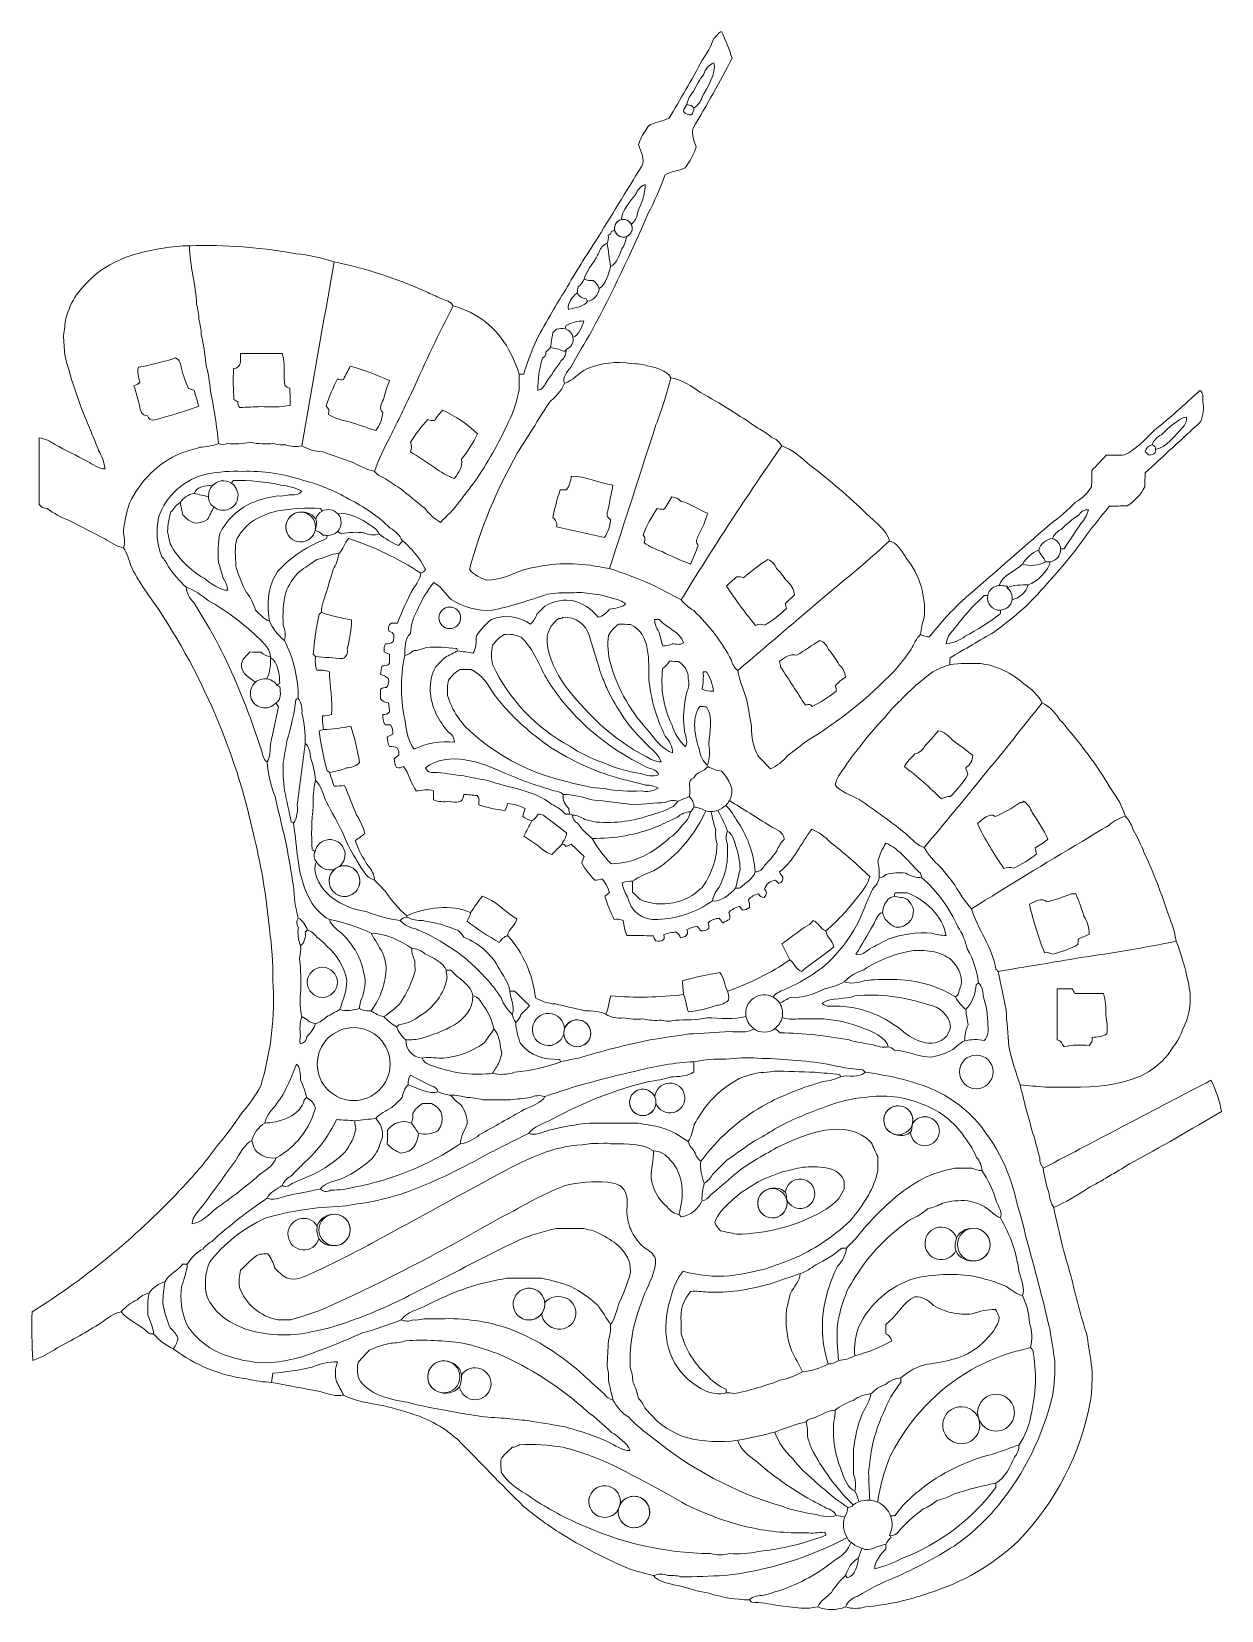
# Model space of a CAD drawing. Header units: inches. Extents: x 37.2 to 70.6, y 17.4 to 61.6.
import ezdxf

# ---------------------------------------------------------------- set-up
doc = ezdxf.new("R2010")
doc.units = ezdxf.units.IN
doc.header["$MEASUREMENT"] = 0
doc.layers.add('10_CLOSED_AREAS', color=7, linetype='Continuous', lineweight=18)
doc.layers.add('20_EXACT_CIRCLES', color=7, linetype='Continuous', lineweight=18)

msp = doc.modelspace()

# ---------------------------------------------------------------- linework, layer by layer
at = {"layer": '10_CLOSED_AREAS'}
for points, knots in [([(46.847, 31.159), (46.945, 31.291), (47.152, 31.381), (47.296, 31.466), (47.394, 31.559), (47.493, 31.651), (47.592, 31.743), (47.601, 31.878), (47.66, 32.005), (47.756, 32.101), (47.745, 32.197), (47.768, 32.294), (47.821, 32.376), (48.013, 32.274), (48.206, 32.173), (48.398, 32.071), (48.492, 32.061), (48.572, 31.996), (48.6, 31.906), (48.714, 31.856), (48.834, 31.823), (48.957, 31.808), (49.104, 31.814), (49.251, 31.793), (49.39, 31.746), (49.545, 31.746), (49.698, 31.724), (49.847, 31.681), (50.107, 31.68), (50.366, 31.68), (50.626, 31.68), (50.813, 31.702), (51, 31.724), (51.186, 31.746), (51.312, 31.804), (51.454, 31.815), (51.587, 31.776), (52.437, 32.064), (53.303, 32.304), (54.181, 32.493), (54.702, 32.633), (55.236, 32.719), (55.775, 32.75), (56.071, 32.808), (56.372, 32.831), (56.673, 32.817), (56.965, 32.861), (57.261, 32.871), (57.555, 32.847), (58.216, 32.835), (58.875, 32.78), (59.528, 32.683), (59.852, 32.603), (60.182, 32.55), (60.515, 32.523), (60.537, 32.501), (60.559, 32.479), (60.58, 32.458), (61.318, 32.348), (62.015, 32.208), (62.697, 31.871), (62.987, 31.712), (63.258, 31.521), (63.505, 31.301), (64.182, 30.609), (64.645, 29.736), (64.837, 28.787), (64.942, 28.463), (65.03, 28.135), (65.101, 27.802), (65.343, 26.948), (65.566, 26.087), (65.77, 25.223), (65.815, 24.938), (65.86, 24.654), (65.905, 24.369), (65.916, 24.036), (65.893, 23.701), (65.837, 23.372), (65.569, 22.257), (65.056, 21.216), (64.336, 20.325), (63.973, 19.881), (63.55, 19.49), (63.079, 19.164), (62.546, 18.831), (61.99, 18.536), (61.416, 18.28), (61.054, 18.14), (60.705, 17.966), (60.376, 17.76), (60.222, 17.713), (60.096, 17.603), (60.028, 17.458), (60.211, 17.402), (60.405, 17.402), (60.587, 17.457), (61.192, 17.51), (61.788, 17.639), (62.359, 17.842), (63.305, 18.131), (64.17, 18.635), (64.888, 19.315), (65.933, 20.397), (66.636, 21.764), (66.909, 23.244), (66.946, 23.551), (66.957, 23.861), (66.944, 24.17), (66.9, 24.463), (66.855, 24.757), (66.811, 25.051), (66.641, 25.612), (66.489, 26.179), (66.354, 26.75), (66.163, 27.378), (66.002, 28.015), (65.873, 28.659), (65.793, 28.785), (65.747, 28.93), (65.739, 29.079), (65.659, 29.3), (65.606, 29.529), (65.58, 29.763), (65.515, 29.845), (65.479, 29.947), (65.48, 30.052), (65.436, 30.216), (65.393, 30.381), (65.349, 30.545), (65.194, 31.059), (65.054, 31.578), (64.931, 32.101), (64.807, 32.456), (64.699, 32.817), (64.609, 33.183), (64.601, 33.53), (64.548, 33.863), (64.539, 34.206), (64.464, 34.565), (64.389, 34.924), (64.314, 35.282), (64.293, 35.304), (64.271, 35.326), (64.249, 35.348), (64.158, 35.954), (63.739, 36.457), (63.567, 37.036), (63.385, 37.243), (63.227, 37.47), (63.097, 37.713), (62.962, 37.882), (62.827, 38.051), (62.691, 38.22), (62.508, 38.37), (62.354, 38.552), (62.236, 38.756), (62.054, 38.812), (61.886, 38.994), (61.749, 39.128), (61.317, 39.471), (60.871, 39.797), (60.413, 40.105), (60.221, 40.208), (59.84, 40.334), (59.738, 40.523), (59.785, 40.69), (59.87, 40.845), (59.986, 40.974), (60.12, 41.19), (60.271, 41.396), (60.437, 41.589), (60.651, 41.882), (60.887, 42.16), (61.141, 42.419), (61.271, 42.591), (61.418, 42.749), (61.581, 42.89), (61.851, 43.185), (62.151, 43.451), (62.478, 43.683), (62.628, 43.767), (62.786, 43.835), (62.951, 43.886), (62.955, 43.951), (62.959, 44.016), (62.964, 44.081), (63.379, 44.324), (63.795, 44.567), (64.21, 44.81), (64.54, 45.048), (64.855, 45.306), (65.152, 45.584), (65.639, 46.087), (66.101, 46.614), (66.535, 47.164), (66.819, 47.568), (67.122, 47.959), (67.443, 48.334), (67.606, 48.337), (67.768, 48.339), (67.93, 48.342), (68.145, 48.47), (68.319, 48.656), (68.432, 48.879), (68.434, 49.007), (68.436, 49.136), (68.438, 49.264), (68.956, 49.741), (69.474, 50.219), (69.993, 50.697), (70.074, 50.88), (70.097, 51.083), (70.061, 51.279), (70.061, 51.41), (70.078, 51.505), (69.973, 51.581), (69.559, 51.188), (69.13, 50.81), (68.687, 50.45), (68.445, 50.211), (68.171, 49.914), (67.861, 49.769), (67.689, 49.767), (67.518, 49.765), (67.347, 49.763), (67.213, 49.62), (67.078, 49.477), (66.944, 49.334), (66.942, 49.181), (66.939, 49.027), (66.937, 48.874), (66.82, 48.698), (66.666, 48.55), (66.484, 48.442), (66.263, 48.22), (66.025, 48.015), (65.773, 47.828), (64.939, 47.102), (64.105, 46.377), (63.272, 45.651), (62.954, 45.343), (62.658, 45.014), (62.386, 44.666), (62.299, 44.667), (62.215, 44.689), (62.139, 44.73), (62.012, 44.636), (61.952, 44.457), (61.87, 44.322), (61.726, 44.106), (61.567, 43.901), (61.392, 43.708), (60.674, 42.954), (59.858, 42.3), (58.966, 41.764), (58.779, 41.621), (58.592, 41.478), (58.405, 41.335), (58.276, 41.173), (58.109, 41.046), (57.918, 40.965), (57.801, 41.09), (57.684, 41.216), (57.567, 41.342), (57.442, 41.586), (57.383, 41.859), (57.395, 42.133), (57.351, 42.384), (57.307, 42.635), (57.263, 42.886), (57.174, 43.154), (57.05, 43.446), (57.009, 43.724), (56.915, 43.794), (56.851, 43.898), (56.83, 44.014), (56.694, 44.263), (56.542, 44.503), (56.373, 44.731), (56.191, 44.971), (55.988, 45.196), (55.769, 45.403), (55.637, 45.485), (55.518, 45.586), (55.418, 45.704), (55.133, 45.853), (54.847, 46.002), (54.562, 46.15), (54.185, 46.316), (53.799, 46.46), (53.405, 46.581), (53.229, 46.613), (53.052, 46.644), (52.876, 46.676), (52.551, 46.715), (52.224, 46.726), (51.897, 46.71), (51.593, 46.679), (51.292, 46.624), (50.997, 46.544), (50.667, 46.432), (50.314, 46.247), (49.961, 46.26), (49.775, 46.312), (49.607, 46.414), (49.477, 46.556), (49.781, 47.697), (50.232, 48.793), (50.819, 49.818), (51.113, 50.287), (51.408, 50.755), (51.703, 51.224), (51.855, 51.381), (52.074, 51.567), (52.139, 51.776), (52.085, 51.957), (52.21, 52.09), (52.318, 52.234), (52.515, 52.573), (52.712, 52.913), (52.91, 53.252), (53.481, 54.324), (54.007, 55.419), (54.486, 56.535), (54.67, 56.883), (54.83, 57.244), (54.964, 57.615), (55.124, 57.739), (55.352, 57.727), (55.532, 57.826), (55.661, 58.002), (55.765, 58.196), (55.839, 58.401), (55.788, 58.578), (55.696, 58.753), (55.751, 58.933), (56.137, 59.577), (56.502, 60.234), (56.847, 60.902), (56.767, 61.157), (56.668, 61.406), (56.551, 61.646), (56.448, 61.605), (56.417, 61.519), (56.33, 61.451), (56.256, 61.231), (56.146, 61.025), (56.005, 60.841), (55.708, 60.288), (55.395, 59.742), (55.069, 59.205), (54.899, 59.15), (54.728, 59.096), (54.558, 59.041), (54.503, 58.999), (54.459, 58.946), (54.429, 58.884), (54.339, 58.759), (54.269, 58.621), (54.22, 58.474), (54.292, 58.269), (54.412, 58.073), (54.311, 57.872), (53.876, 57.164), (53.441, 56.456), (53.006, 55.748), (52.694, 55.282), (52.4, 54.805), (52.125, 54.316), (51.984, 54.114), (51.857, 53.903), (51.745, 53.683), (51.416, 53.174), (51.166, 52.619), (51.003, 52.036), (50.959, 52.036), (50.916, 52.036), (50.873, 52.036), (50.872, 51.889), (50.871, 51.742), (50.871, 51.596), (50.808, 51.278), (50.706, 50.97), (50.567, 50.678), (50.299, 50.101), (49.984, 49.546), (49.624, 49.022), (49.482, 48.835), (49.339, 48.648), (49.197, 48.461), (49.033, 48.254), (48.854, 48.059), (48.661, 47.88), (48.492, 47.983), (48.344, 48.117), (48.222, 48.273), (47.988, 48.463), (47.753, 48.653), (47.519, 48.843), (47.366, 48.941), (47.212, 49.039), (47.059, 49.138), (46.96, 49.164), (46.874, 49.225), (46.814, 49.308), (46.602, 49.367), (46.399, 49.452), (46.208, 49.561), (45.924, 49.66), (45.641, 49.758), (45.357, 49.856), (45.152, 49.87), (44.951, 49.927), (44.769, 50.023), (44.619, 49.99), (44.463, 50.001), (44.32, 50.054), (44.209, 50.043), (44.096, 50.054), (43.989, 50.087), (43.766, 50.069), (43.541, 50.08), (43.321, 50.12), (43.108, 50.085), (42.893, 50.074), (42.678, 50.088), (42.598, 50.059), (42.511, 50.059), (42.431, 50.088), (42.262, 50.03), (42.086, 49.996), (41.908, 49.986), (41.729, 49.93), (41.551, 49.874), (41.373, 49.818), (40.737, 49.544), (40.226, 49.044), (39.939, 48.414), (39.851, 48.166), (39.794, 47.909), (39.769, 47.647), (39.769, 47.486), (39.831, 47.304), (39.769, 47.166), (39.871, 47.024), (39.919, 46.833), (39.971, 46.666), (40.074, 46.448), (40.195, 46.238), (40.331, 46.039), (41.849, 43.942), (42.908, 41.549), (43.441, 39.016), (43.647, 38.18), (43.787, 37.33), (43.861, 36.473), (43.932, 35.998), (43.964, 35.517), (43.957, 35.037), (44.023, 34.037), (43.909, 33.034), (43.619, 32.075), (43.474, 31.806), (43.299, 31.553), (43.099, 31.322), (42.883, 30.997), (42.647, 30.686), (42.393, 30.39), (42.108, 29.989), (41.793, 29.609), (41.452, 29.254), (40.197, 27.898), (38.768, 26.714), (37.204, 25.732), (37.187, 25.279), (37.193, 24.826), (37.222, 24.373), (37.464, 24.462), (37.695, 24.581), (37.909, 24.726), (38.327, 24.942), (38.736, 25.174), (39.137, 25.421), (39.285, 25.54), (39.519, 25.708), (39.704, 25.737), (39.828, 25.877), (39.979, 25.991), (40.148, 26.072), (40.239, 26.165), (40.356, 26.229), (40.483, 26.256), (40.593, 26.414), (40.753, 26.529), (40.938, 26.581), (41.042, 26.795), (41.283, 26.879), (41.425, 27.067), (41.468, 27.067), (41.511, 27.068), (41.554, 27.068), (41.664, 27.25), (41.819, 27.401), (42.004, 27.505), (42.072, 27.585), (42.153, 27.654), (42.243, 27.709), (42.732, 28.147), (43.251, 28.551), (43.795, 28.919), (43.854, 29.083), (44.079, 29.174), (44.217, 29.276), (44.259, 29.39), (44.345, 29.482), (44.456, 29.531), (44.59, 29.666), (44.725, 29.8), (44.859, 29.934), (45.229, 30.271), (45.531, 30.676), (45.748, 31.127), (45.92, 31.116), (46.091, 31.105), (46.262, 31.094), (46.457, 31.116), (46.652, 31.137), (46.847, 31.159)], [0, 0, 0, 0, 0.005682, 0.005682, 0.005682, 0.011364, 0.011364, 0.011364, 0.017045, 0.017045, 0.017045, 0.022727, 0.022727, 0.022727, 0.028409, 0.028409, 0.028409, 0.034091, 0.034091, 0.034091, 0.039773, 0.039773, 0.039773, 0.045455, 0.045455, 0.045455, 0.051136, 0.051136, 0.051136, 0.056818, 0.056818, 0.056818, 0.0625, 0.0625, 0.0625, 0.068182, 0.068182, 0.068182, 0.073864, 0.073864, 0.073864, 0.079545, 0.079545, 0.079545, 0.085227, 0.085227, 0.085227, 0.090909, 0.090909, 0.090909, 0.096591, 0.096591, 0.096591, 0.102273, 0.102273, 0.102273, 0.107955, 0.107955, 0.107955, 0.113636, 0.113636, 0.113636, 0.119318, 0.119318, 0.119318, 0.125, 0.125, 0.125, 0.130682, 0.130682, 0.130682, 0.136364, 0.136364, 0.136364, 0.142045, 0.142045, 0.142045, 0.147727, 0.147727, 0.147727, 0.153409, 0.153409, 0.153409, 0.159091, 0.159091, 0.159091, 0.164773, 0.164773, 0.164773, 0.170455, 0.170455, 0.170455, 0.176136, 0.176136, 0.176136, 0.181818, 0.181818, 0.181818, 0.1875, 0.1875, 0.1875, 0.193182, 0.193182, 0.193182, 0.198864, 0.198864, 0.198864, 0.204545, 0.204545, 0.204545, 0.210227, 0.210227, 0.210227, 0.215909, 0.215909, 0.215909, 0.221591, 0.221591, 0.221591, 0.227273, 0.227273, 0.227273, 0.232955, 0.232955, 0.232955, 0.238636, 0.238636, 0.238636, 0.244318, 0.244318, 0.244318, 0.25, 0.25, 0.25, 0.255682, 0.255682, 0.255682, 0.261364, 0.261364, 0.261364, 0.267045, 0.267045, 0.267045, 0.272727, 0.272727, 0.272727, 0.278409, 0.278409, 0.278409, 0.284091, 0.284091, 0.284091, 0.289773, 0.289773, 0.289773, 0.295455, 0.295455, 0.295455, 0.301136, 0.301136, 0.301136, 0.306818, 0.306818, 0.306818, 0.3125, 0.3125, 0.3125, 0.318182, 0.318182, 0.318182, 0.323864, 0.323864, 0.323864, 0.329545, 0.329545, 0.329545, 0.335227, 0.335227, 0.335227, 0.340909, 0.340909, 0.340909, 0.346591, 0.346591, 0.346591, 0.352273, 0.352273, 0.352273, 0.357955, 0.357955, 0.357955, 0.363636, 0.363636, 0.363636, 0.369318, 0.369318, 0.369318, 0.375, 0.375, 0.375, 0.380682, 0.380682, 0.380682, 0.386364, 0.386364, 0.386364, 0.392045, 0.392045, 0.392045, 0.397727, 0.397727, 0.397727, 0.403409, 0.403409, 0.403409, 0.409091, 0.409091, 0.409091, 0.414773, 0.414773, 0.414773, 0.420455, 0.420455, 0.420455, 0.426136, 0.426136, 0.426136, 0.431818, 0.431818, 0.431818, 0.4375, 0.4375, 0.4375, 0.443182, 0.443182, 0.443182, 0.448864, 0.448864, 0.448864, 0.454545, 0.454545, 0.454545, 0.460227, 0.460227, 0.460227, 0.465909, 0.465909, 0.465909, 0.471591, 0.471591, 0.471591, 0.477273, 0.477273, 0.477273, 0.482955, 0.482955, 0.482955, 0.488636, 0.488636, 0.488636, 0.494318, 0.494318, 0.494318, 0.5, 0.5, 0.5, 0.505682, 0.505682, 0.505682, 0.511364, 0.511364, 0.511364, 0.517045, 0.517045, 0.517045, 0.522727, 0.522727, 0.522727, 0.528409, 0.528409, 0.528409, 0.534091, 0.534091, 0.534091, 0.539773, 0.539773, 0.539773, 0.545455, 0.545455, 0.545455, 0.551136, 0.551136, 0.551136, 0.556818, 0.556818, 0.556818, 0.5625, 0.5625, 0.5625, 0.568182, 0.568182, 0.568182, 0.573864, 0.573864, 0.573864, 0.579545, 0.579545, 0.579545, 0.585227, 0.585227, 0.585227, 0.590909, 0.590909, 0.590909, 0.596591, 0.596591, 0.596591, 0.602273, 0.602273, 0.602273, 0.607955, 0.607955, 0.607955, 0.613636, 0.613636, 0.613636, 0.619318, 0.619318, 0.619318, 0.625, 0.625, 0.625, 0.630682, 0.630682, 0.630682, 0.636364, 0.636364, 0.636364, 0.642045, 0.642045, 0.642045, 0.647727, 0.647727, 0.647727, 0.653409, 0.653409, 0.653409, 0.659091, 0.659091, 0.659091, 0.664773, 0.664773, 0.664773, 0.670455, 0.670455, 0.670455, 0.676136, 0.676136, 0.676136, 0.681818, 0.681818, 0.681818, 0.6875, 0.6875, 0.6875, 0.693182, 0.693182, 0.693182, 0.698864, 0.698864, 0.698864, 0.704545, 0.704545, 0.704545, 0.710227, 0.710227, 0.710227, 0.715909, 0.715909, 0.715909, 0.721591, 0.721591, 0.721591, 0.727273, 0.727273, 0.727273, 0.732955, 0.732955, 0.732955, 0.738636, 0.738636, 0.738636, 0.744318, 0.744318, 0.744318, 0.75, 0.75, 0.75, 0.755682, 0.755682, 0.755682, 0.761364, 0.761364, 0.761364, 0.767045, 0.767045, 0.767045, 0.772727, 0.772727, 0.772727, 0.778409, 0.778409, 0.778409, 0.784091, 0.784091, 0.784091, 0.789773, 0.789773, 0.789773, 0.795455, 0.795455, 0.795455, 0.801136, 0.801136, 0.801136, 0.806818, 0.806818, 0.806818, 0.8125, 0.8125, 0.8125, 0.818182, 0.818182, 0.818182, 0.823864, 0.823864, 0.823864, 0.829545, 0.829545, 0.829545, 0.835227, 0.835227, 0.835227, 0.840909, 0.840909, 0.840909, 0.846591, 0.846591, 0.846591, 0.852273, 0.852273, 0.852273, 0.857955, 0.857955, 0.857955, 0.863636, 0.863636, 0.863636, 0.869318, 0.869318, 0.869318, 0.875, 0.875, 0.875, 0.880682, 0.880682, 0.880682, 0.886364, 0.886364, 0.886364, 0.892045, 0.892045, 0.892045, 0.897727, 0.897727, 0.897727, 0.903409, 0.903409, 0.903409, 0.909091, 0.909091, 0.909091, 0.914773, 0.914773, 0.914773, 0.920455, 0.920455, 0.920455, 0.926136, 0.926136, 0.926136, 0.931818, 0.931818, 0.931818, 0.9375, 0.9375, 0.9375, 0.943182, 0.943182, 0.943182, 0.948864, 0.948864, 0.948864, 0.954545, 0.954545, 0.954545, 0.960227, 0.960227, 0.960227, 0.965909, 0.965909, 0.965909, 0.971591, 0.971591, 0.971591, 0.977273, 0.977273, 0.977273, 0.982955, 0.982955, 0.982955, 0.988636, 0.988636, 0.988636, 0.994318, 0.994318, 0.994318, 1, 1, 1, 1]), ([(55.58, 59.601), (55.603, 59.738), (55.666, 59.865), (55.762, 59.965), (55.845, 60.136), (55.943, 60.3), (56.055, 60.453), (56.093, 60.598), (56.198, 60.715), (56.337, 60.769), (56.418, 60.476), (56.141, 60.077), (56.011, 59.814), (55.97, 59.686), (55.887, 59.577), (55.775, 59.503), (55.774, 59.432), (55.749, 59.363), (55.704, 59.308), (55.619, 59.302), (55.536, 59.338), (55.483, 59.406), (55.496, 59.479), (55.53, 59.546), (55.58, 59.601)], [0, 0, 0, 0, 0.125, 0.125, 0.125, 0.25, 0.25, 0.25, 0.375, 0.375, 0.375, 0.5, 0.5, 0.5, 0.625, 0.625, 0.625, 0.75, 0.75, 0.75, 0.875, 0.875, 0.875, 1, 1, 1, 1]), ([(55.762, 59.965), (55.666, 59.865), (55.603, 59.738), (55.58, 59.601), (55.623, 59.59), (55.665, 59.579), (55.707, 59.568), (55.73, 59.546), (55.753, 59.525), (55.775, 59.503), (55.887, 59.577), (55.97, 59.686), (56.011, 59.814), (56.141, 60.077), (56.418, 60.476), (56.337, 60.769), (56.198, 60.715), (56.093, 60.598), (56.055, 60.453), (55.943, 60.3), (55.845, 60.136), (55.762, 59.965)], [0, 0, 0, 0, 0.142857, 0.142857, 0.142857, 0.285714, 0.285714, 0.285714, 0.428571, 0.428571, 0.428571, 0.571429, 0.571429, 0.571429, 0.714286, 0.714286, 0.714286, 0.857143, 0.857143, 0.857143, 1, 1, 1, 1]), ([(55.58, 59.601), (55.53, 59.546), (55.496, 59.479), (55.483, 59.406), (55.536, 59.338), (55.619, 59.302), (55.704, 59.308), (55.749, 59.363), (55.774, 59.432), (55.775, 59.503), (55.753, 59.525), (55.73, 59.546), (55.707, 59.568), (55.665, 59.579), (55.623, 59.59), (55.58, 59.601)], [0, 0, 0, 0, 0.2, 0.2, 0.2, 0.4, 0.4, 0.4, 0.6, 0.6, 0.6, 0.8, 0.8, 0.8, 1, 1, 1, 1]), ([(54.017, 56.238), (54.048, 56.175), (54.051, 56.102), (54.025, 56.037), (53.999, 55.972), (53.947, 55.921), (53.881, 55.896), (53.871, 55.768), (53.824, 55.644), (53.746, 55.541), (53.694, 55.371), (53.601, 55.138), (53.438, 55.055), (53.377, 54.851), (53.304, 54.548), (53.113, 54.438), (53.101, 54.258), (52.966, 54.11), (52.788, 54.081), (52.703, 53.935), (52.42, 53.892), (52.256, 53.854), (52.22, 54.024), (52.361, 54.208), (52.496, 54.308), (52.507, 54.368), (52.518, 54.428), (52.528, 54.488), (52.6, 54.543), (52.655, 54.615), (52.691, 54.698), (52.758, 54.88), (52.854, 55.05), (52.975, 55.202), (53.025, 55.292), (53.075, 55.383), (53.124, 55.473), (53.156, 55.58), (53.236, 55.666), (53.34, 55.704), (53.373, 55.776), (53.384, 55.854), (53.373, 55.932), (53.421, 55.951), (53.457, 55.993), (53.47, 56.043), (53.499, 56.051), (53.527, 56.059), (53.556, 56.067), (53.539, 56.132), (53.549, 56.201), (53.584, 56.258), (53.619, 56.315), (53.676, 56.355), (53.741, 56.37), (53.735, 56.606), (53.998, 56.895), (54.14, 57.077), (54.189, 57.202), (54.283, 57.303), (54.403, 57.36), (54.426, 57.098), (54.279, 56.797), (54.188, 56.552), (54.179, 56.427), (54.117, 56.313), (54.017, 56.238)], [0, 0, 0, 0, 0.045455, 0.045455, 0.045455, 0.090909, 0.090909, 0.090909, 0.136364, 0.136364, 0.136364, 0.181818, 0.181818, 0.181818, 0.227273, 0.227273, 0.227273, 0.272727, 0.272727, 0.272727, 0.318182, 0.318182, 0.318182, 0.363636, 0.363636, 0.363636, 0.409091, 0.409091, 0.409091, 0.454545, 0.454545, 0.454545, 0.5, 0.5, 0.5, 0.545455, 0.545455, 0.545455, 0.590909, 0.590909, 0.590909, 0.636364, 0.636364, 0.636364, 0.681818, 0.681818, 0.681818, 0.727273, 0.727273, 0.727273, 0.772727, 0.772727, 0.772727, 0.818182, 0.818182, 0.818182, 0.863636, 0.863636, 0.863636, 0.909091, 0.909091, 0.909091, 0.954545, 0.954545, 0.954545, 1, 1, 1, 1]), ([(53.741, 56.37), (53.852, 56.395), (53.967, 56.341), (54.017, 56.238), (54.117, 56.313), (54.179, 56.427), (54.188, 56.552), (54.279, 56.797), (54.426, 57.098), (54.403, 57.36), (54.283, 57.303), (54.189, 57.202), (54.14, 57.077), (53.998, 56.895), (53.735, 56.606), (53.741, 56.37)], [0, 0, 0, 0, 0.2, 0.2, 0.2, 0.4, 0.4, 0.4, 0.6, 0.6, 0.6, 0.8, 0.8, 0.8, 1, 1, 1, 1]), ([(53.746, 55.541), (53.824, 55.644), (53.871, 55.768), (53.881, 55.896), (53.815, 55.872), (53.743, 55.877), (53.681, 55.909), (53.618, 55.942), (53.573, 55.999), (53.556, 56.067), (53.527, 56.059), (53.499, 56.051), (53.47, 56.043), (53.457, 55.993), (53.421, 55.951), (53.373, 55.932), (53.384, 55.854), (53.373, 55.776), (53.34, 55.704), (53.373, 55.488), (53.405, 55.272), (53.438, 55.055), (53.601, 55.138), (53.694, 55.371), (53.746, 55.541)], [0, 0, 0, 0, 0.125, 0.125, 0.125, 0.25, 0.25, 0.25, 0.375, 0.375, 0.375, 0.5, 0.5, 0.5, 0.625, 0.625, 0.625, 0.75, 0.75, 0.75, 0.875, 0.875, 0.875, 1, 1, 1, 1]), ([(41.817, 53.993), (41.803, 54.547), (41.619, 55.081), (41.619, 55.64), (41.131, 55.625), (40.646, 55.551), (40.175, 55.421), (39.805, 55.323), (39.454, 55.164), (39.137, 54.951), (38.877, 54.754), (38.645, 54.522), (38.447, 54.263), (38.315, 54.058), (38.215, 53.834), (38.15, 53.599), (38.127, 53.439), (38.105, 53.28), (38.082, 53.121), (38.093, 52.943), (38.105, 52.765), (38.117, 52.587), (38.303, 51.837), (38.554, 51.106), (38.867, 50.4), (38.934, 50.233), (39.001, 50.066), (39.068, 49.899), (39.162, 49.74), (39.224, 49.563), (39.249, 49.379), (39.058, 49.374), (38.913, 49.512), (38.747, 49.593), (38.444, 49.749), (38.141, 49.906), (37.838, 50.062), (37.711, 50.16), (37.561, 50.225), (37.402, 50.25), (37.401, 49.627), (37.4, 49.005), (37.399, 48.382), (37.452, 48.312), (37.535, 48.27), (37.624, 48.269), (37.808, 48.13), (38.011, 48.018), (38.227, 47.937), (38.564, 47.763), (38.902, 47.59), (39.239, 47.416), (39.406, 47.328), (39.584, 47.193), (39.769, 47.166), (39.831, 47.304), (39.769, 47.486), (39.769, 47.647), (39.794, 47.909), (39.851, 48.166), (39.939, 48.414), (40.226, 49.044), (40.737, 49.544), (41.373, 49.818), (41.551, 49.874), (41.729, 49.93), (41.908, 49.986), (42.086, 49.996), (42.262, 50.03), (42.431, 50.088), (42.385, 50.58), (42.31, 51.068), (42.207, 51.552), (42.184, 51.814), (42.141, 52.075), (42.077, 52.331), (42.057, 52.603), (42.014, 52.872), (41.948, 53.137), (41.947, 53.282), (41.925, 53.426), (41.882, 53.565), (41.881, 53.71), (41.859, 53.854), (41.817, 53.993)], [0, 0, 0, 0, 0.035714, 0.035714, 0.035714, 0.071429, 0.071429, 0.071429, 0.107143, 0.107143, 0.107143, 0.142857, 0.142857, 0.142857, 0.178571, 0.178571, 0.178571, 0.214286, 0.214286, 0.214286, 0.25, 0.25, 0.25, 0.285714, 0.285714, 0.285714, 0.321429, 0.321429, 0.321429, 0.357143, 0.357143, 0.357143, 0.392857, 0.392857, 0.392857, 0.428571, 0.428571, 0.428571, 0.464286, 0.464286, 0.464286, 0.5, 0.5, 0.5, 0.535714, 0.535714, 0.535714, 0.571429, 0.571429, 0.571429, 0.607143, 0.607143, 0.607143, 0.642857, 0.642857, 0.642857, 0.678571, 0.678571, 0.678571, 0.714286, 0.714286, 0.714286, 0.75, 0.75, 0.75, 0.785714, 0.785714, 0.785714, 0.821429, 0.821429, 0.821429, 0.857143, 0.857143, 0.857143, 0.892857, 0.892857, 0.892857, 0.928571, 0.928571, 0.928571, 0.964286, 0.964286, 0.964286, 1, 1, 1, 1]), ([(41.619, 55.64), (41.619, 55.081), (41.803, 54.547), (41.817, 53.993), (41.859, 53.854), (41.881, 53.71), (41.882, 53.565), (41.925, 53.426), (41.947, 53.282), (41.948, 53.137), (42.014, 52.872), (42.057, 52.603), (42.077, 52.331), (42.141, 52.075), (42.184, 51.814), (42.207, 51.552), (42.31, 51.068), (42.385, 50.58), (42.431, 50.088), (42.511, 50.059), (42.598, 50.059), (42.678, 50.088), (42.893, 50.074), (43.108, 50.085), (43.321, 50.12), (43.541, 50.08), (43.766, 50.069), (43.989, 50.087), (44.096, 50.054), (44.209, 50.043), (44.32, 50.054), (44.463, 50.001), (44.619, 49.99), (44.769, 50.023), (45.072, 51.743), (45.375, 53.464), (45.678, 55.185), (45.33, 55.302), (44.97, 55.38), (44.605, 55.416), (43.62, 55.594), (42.62, 55.669), (41.619, 55.64)], [0, 0, 0, 0, 0.071429, 0.071429, 0.071429, 0.142857, 0.142857, 0.142857, 0.214286, 0.214286, 0.214286, 0.285714, 0.285714, 0.285714, 0.357143, 0.357143, 0.357143, 0.428571, 0.428571, 0.428571, 0.5, 0.5, 0.5, 0.571429, 0.571429, 0.571429, 0.642857, 0.642857, 0.642857, 0.714286, 0.714286, 0.714286, 0.785714, 0.785714, 0.785714, 0.857143, 0.857143, 0.857143, 0.928571, 0.928571, 0.928571, 1, 1, 1, 1]), ([(52.975, 55.202), (52.854, 55.05), (52.758, 54.88), (52.691, 54.698), (52.773, 54.668), (52.86, 54.657), (52.947, 54.665), (53.023, 54.608), (53.081, 54.529), (53.113, 54.438), (53.304, 54.548), (53.377, 54.851), (53.438, 55.055), (53.405, 55.272), (53.373, 55.488), (53.34, 55.704), (53.236, 55.666), (53.156, 55.58), (53.124, 55.473), (53.075, 55.383), (53.025, 55.292), (52.975, 55.202)], [0, 0, 0, 0, 0.142857, 0.142857, 0.142857, 0.285714, 0.285714, 0.285714, 0.428571, 0.428571, 0.428571, 0.571429, 0.571429, 0.571429, 0.714286, 0.714286, 0.714286, 0.857143, 0.857143, 0.857143, 1, 1, 1, 1]), ([(49.022, 53.951), (48.959, 54.06), (48.806, 54.117), (48.679, 54.155), (48.537, 54.221), (48.395, 54.286), (48.252, 54.352), (47.428, 54.726), (46.565, 55.005), (45.678, 55.185), (45.375, 53.464), (45.072, 51.743), (44.769, 50.023), (44.951, 49.927), (45.152, 49.87), (45.357, 49.856), (45.641, 49.758), (45.924, 49.66), (46.208, 49.561), (46.399, 49.452), (46.602, 49.367), (46.814, 49.308), (46.933, 49.65), (47.082, 49.98), (47.26, 50.295), (47.465, 50.716), (47.669, 51.136), (47.874, 51.557), (48.23, 52.367), (48.613, 53.166), (49.022, 53.951)], [0, 0, 0, 0, 0.1, 0.1, 0.1, 0.2, 0.2, 0.2, 0.3, 0.3, 0.3, 0.4, 0.4, 0.4, 0.5, 0.5, 0.5, 0.6, 0.6, 0.6, 0.7, 0.7, 0.7, 0.8, 0.8, 0.8, 0.9, 0.9, 0.9, 1, 1, 1, 1]), ([(52.528, 54.488), (52.518, 54.428), (52.507, 54.368), (52.496, 54.308), (52.554, 54.221), (52.646, 54.162), (52.749, 54.146), (52.762, 54.124), (52.775, 54.103), (52.788, 54.081), (52.966, 54.11), (53.101, 54.258), (53.113, 54.438), (53.081, 54.529), (53.023, 54.608), (52.947, 54.665), (52.86, 54.657), (52.773, 54.668), (52.691, 54.698), (52.655, 54.615), (52.6, 54.543), (52.528, 54.488)], [0, 0, 0, 0, 0.142857, 0.142857, 0.142857, 0.285714, 0.285714, 0.285714, 0.428571, 0.428571, 0.428571, 0.571429, 0.571429, 0.571429, 0.714286, 0.714286, 0.714286, 0.857143, 0.857143, 0.857143, 1, 1, 1, 1]), ([(52.496, 54.308), (52.361, 54.208), (52.22, 54.024), (52.256, 53.854), (52.42, 53.892), (52.703, 53.935), (52.788, 54.081), (52.775, 54.103), (52.762, 54.124), (52.749, 54.146), (52.646, 54.162), (52.554, 54.221), (52.496, 54.308)], [0, 0, 0, 0, 0.25, 0.25, 0.25, 0.5, 0.5, 0.5, 0.75, 0.75, 0.75, 1, 1, 1, 1]), ([(49.022, 53.951), (48.613, 53.166), (48.23, 52.367), (47.874, 51.557), (47.669, 51.136), (47.465, 50.716), (47.26, 50.295), (47.082, 49.98), (46.933, 49.65), (46.814, 49.308), (46.874, 49.225), (46.96, 49.164), (47.059, 49.138), (47.212, 49.039), (47.366, 48.941), (47.519, 48.843), (47.753, 48.653), (47.988, 48.463), (48.222, 48.273), (48.344, 48.117), (48.492, 47.983), (48.661, 47.88), (48.854, 48.059), (49.033, 48.254), (49.197, 48.461), (49.339, 48.648), (49.482, 48.835), (49.624, 49.022), (49.984, 49.546), (50.299, 50.101), (50.567, 50.678), (50.706, 50.97), (50.808, 51.278), (50.871, 51.596), (50.871, 51.742), (50.872, 51.889), (50.873, 52.036), (50.798, 52.275), (50.698, 52.507), (50.576, 52.726), (50.25, 53.332), (49.688, 53.776), (49.022, 53.951)], [0, 0, 0, 0, 0.071429, 0.071429, 0.071429, 0.142857, 0.142857, 0.142857, 0.214286, 0.214286, 0.214286, 0.285714, 0.285714, 0.285714, 0.357143, 0.357143, 0.357143, 0.428571, 0.428571, 0.428571, 0.5, 0.5, 0.5, 0.571429, 0.571429, 0.571429, 0.642857, 0.642857, 0.642857, 0.714286, 0.714286, 0.714286, 0.785714, 0.785714, 0.785714, 0.857143, 0.857143, 0.857143, 0.928571, 0.928571, 0.928571, 1, 1, 1, 1]), ([(52.382, 53.071), (52.409, 52.926), (52.327, 52.782), (52.187, 52.731), (52.197, 52.61), (52.146, 52.491), (52.052, 52.415), (51.91, 52.209), (51.768, 52.004), (51.625, 51.798), (51.553, 51.69), (51.535, 51.607), (51.399, 51.581), (51.395, 51.888), (51.436, 52.193), (51.522, 52.488), (51.587, 52.515), (51.627, 52.581), (51.619, 52.651), (51.663, 52.695), (51.706, 52.739), (51.749, 52.782), (51.771, 52.919), (51.793, 53.056), (51.814, 53.193), (51.848, 53.229), (51.883, 53.266), (51.917, 53.302), (52.012, 53.308), (52.074, 53.33), (52.164, 53.308), (52.171, 53.339), (52.179, 53.369), (52.186, 53.399), (52.34, 53.483), (52.513, 53.528), (52.689, 53.529), (52.647, 53.383), (52.529, 53.113), (52.382, 53.071)], [0, 0, 0, 0, 0.076923, 0.076923, 0.076923, 0.153846, 0.153846, 0.153846, 0.230769, 0.230769, 0.230769, 0.307692, 0.307692, 0.307692, 0.384615, 0.384615, 0.384615, 0.461538, 0.461538, 0.461538, 0.538462, 0.538462, 0.538462, 0.615385, 0.615385, 0.615385, 0.692308, 0.692308, 0.692308, 0.769231, 0.769231, 0.769231, 0.846154, 0.846154, 0.846154, 0.923077, 0.923077, 0.923077, 1, 1, 1, 1]), ([(52.187, 52.731), (52.327, 52.782), (52.409, 52.926), (52.382, 53.071), (52.36, 53.186), (52.276, 53.277), (52.164, 53.308), (52.074, 53.33), (52.012, 53.308), (51.917, 53.302), (51.883, 53.266), (51.848, 53.229), (51.814, 53.193), (51.793, 53.056), (51.771, 52.919), (51.749, 52.782), (51.874, 52.767), (51.996, 52.734), (52.112, 52.685), (52.13, 52.685), (52.148, 52.685), (52.166, 52.685), (52.173, 52.7), (52.18, 52.715), (52.187, 52.731)], [0, 0, 0, 0, 0.125, 0.125, 0.125, 0.25, 0.25, 0.25, 0.375, 0.375, 0.375, 0.5, 0.5, 0.5, 0.625, 0.625, 0.625, 0.75, 0.75, 0.75, 0.875, 0.875, 0.875, 1, 1, 1, 1]), ([(52.164, 53.308), (52.276, 53.277), (52.36, 53.186), (52.382, 53.071), (52.529, 53.113), (52.647, 53.383), (52.689, 53.529), (52.513, 53.528), (52.34, 53.483), (52.186, 53.399), (52.179, 53.369), (52.171, 53.339), (52.164, 53.308)], [0, 0, 0, 0, 0.25, 0.25, 0.25, 0.5, 0.5, 0.5, 0.75, 0.75, 0.75, 1, 1, 1, 1]), ([(51.749, 52.782), (51.706, 52.739), (51.663, 52.695), (51.619, 52.651), (51.627, 52.581), (51.587, 52.515), (51.522, 52.488), (51.436, 52.193), (51.395, 51.888), (51.399, 51.581), (51.535, 51.607), (51.553, 51.69), (51.625, 51.798), (51.768, 52.004), (51.91, 52.209), (52.052, 52.415), (52.146, 52.491), (52.197, 52.61), (52.187, 52.731), (52.18, 52.715), (52.173, 52.7), (52.166, 52.685), (52.148, 52.685), (52.13, 52.685), (52.112, 52.685), (51.996, 52.734), (51.874, 52.767), (51.749, 52.782)], [0, 0, 0, 0, 0.111111, 0.111111, 0.111111, 0.222222, 0.222222, 0.222222, 0.333333, 0.333333, 0.333333, 0.444444, 0.444444, 0.444444, 0.555556, 0.555556, 0.555556, 0.666667, 0.666667, 0.666667, 0.777778, 0.777778, 0.777778, 0.888889, 0.888889, 0.888889, 1, 1, 1, 1]), ([(40.191, 52.23), (40.542, 52.296), (40.889, 52.382), (41.23, 52.49), (41.364, 52.44), (41.358, 52.318), (41.398, 52.191), (41.441, 51.998), (41.507, 51.812), (41.595, 51.635), (41.647, 51.617), (41.698, 51.599), (41.749, 51.581), (41.793, 51.434), (41.836, 51.287), (41.879, 51.14), (41.529, 51.011), (41.174, 50.899), (40.814, 50.802), (40.646, 50.755), (40.523, 50.677), (40.438, 50.867), (40.267, 50.88), (40.243, 51.011), (40.217, 51.166), (40.165, 51.348), (40.113, 51.529), (40.061, 51.711), (40.122, 51.729), (40.178, 51.763), (40.223, 51.808), (40.201, 51.96), (40.128, 52.077), (40.191, 52.23)], [0, 0, 0, 0, 0.090909, 0.090909, 0.090909, 0.181818, 0.181818, 0.181818, 0.272727, 0.272727, 0.272727, 0.363636, 0.363636, 0.363636, 0.454545, 0.454545, 0.454545, 0.545455, 0.545455, 0.545455, 0.636364, 0.636364, 0.636364, 0.727273, 0.727273, 0.727273, 0.818182, 0.818182, 0.818182, 0.909091, 0.909091, 0.909091, 1, 1, 1, 1]), ([(42.853, 52.191), (43.102, 52.217), (43.048, 52.418), (43.048, 52.62), (43.438, 52.62), (43.827, 52.62), (44.217, 52.62), (44.33, 52.341), (44.244, 52.006), (44.298, 51.714), (44.335, 51.676), (44.384, 51.651), (44.438, 51.646), (44.44, 51.484), (44.442, 51.321), (44.444, 51.159), (44.172, 51.115), (43.895, 51.104), (43.619, 51.127), (43.425, 51.118), (43.23, 51.11), (43.036, 51.102), (42.984, 51.135), (42.962, 51.199), (42.983, 51.256), (42.944, 51.278), (42.905, 51.3), (42.866, 51.321), (42.846, 51.611), (42.842, 51.901), (42.853, 52.191)], [0, 0, 0, 0, 0.1, 0.1, 0.1, 0.2, 0.2, 0.2, 0.3, 0.3, 0.3, 0.4, 0.4, 0.4, 0.5, 0.5, 0.5, 0.6, 0.6, 0.6, 0.7, 0.7, 0.7, 0.8, 0.8, 0.8, 0.9, 0.9, 0.9, 1, 1, 1, 1]), ([(45.938, 51.885), (46.003, 52.011), (46.067, 52.137), (46.132, 52.263), (46.509, 52.154), (46.878, 52.018), (47.236, 51.858), (47.163, 51.687), (47.105, 51.51), (47.062, 51.33), (47, 51.207), (46.926, 51.064), (47.041, 50.959), (47.027, 50.775), (46.96, 50.598), (46.847, 50.452), (46.596, 50.535), (46.346, 50.618), (46.096, 50.702), (45.893, 50.738), (45.697, 50.805), (45.516, 50.902), (45.551, 51.018), (45.542, 51.056), (45.451, 51.136), (45.536, 51.401), (45.645, 51.658), (45.775, 51.904), (45.823, 51.873), (45.883, 51.866), (45.938, 51.885)], [0, 0, 0, 0, 0.1, 0.1, 0.1, 0.2, 0.2, 0.2, 0.3, 0.3, 0.3, 0.4, 0.4, 0.4, 0.5, 0.5, 0.5, 0.6, 0.6, 0.6, 0.7, 0.7, 0.7, 0.8, 0.8, 0.8, 0.9, 0.9, 0.9, 1, 1, 1, 1]), ([(55.126, 51.938), (55.055, 52.125), (54.655, 52.239), (54.466, 52.27), (54.325, 52.316), (54.178, 52.336), (54.03, 52.33), (53.605, 52.4), (53.169, 52.352), (52.769, 52.19), (52.546, 52.078), (52.373, 51.848), (52.139, 51.776), (52.074, 51.567), (51.855, 51.381), (51.703, 51.224), (51.408, 50.755), (51.113, 50.287), (50.819, 49.818), (50.232, 48.793), (49.781, 47.697), (49.477, 46.556), (49.607, 46.414), (49.775, 46.312), (49.961, 46.26), (50.314, 46.247), (50.667, 46.432), (50.997, 46.544), (51.292, 46.624), (51.593, 46.679), (51.897, 46.71), (52.224, 46.726), (52.551, 46.715), (52.876, 46.676), (53.052, 46.644), (53.229, 46.613), (53.405, 46.581), (53.84, 47.925), (54.274, 49.268), (54.709, 50.612), (54.877, 51.044), (55.016, 51.487), (55.126, 51.938)], [0, 0, 0, 0, 0.071429, 0.071429, 0.071429, 0.142857, 0.142857, 0.142857, 0.214286, 0.214286, 0.214286, 0.285714, 0.285714, 0.285714, 0.357143, 0.357143, 0.357143, 0.428571, 0.428571, 0.428571, 0.5, 0.5, 0.5, 0.571429, 0.571429, 0.571429, 0.642857, 0.642857, 0.642857, 0.714286, 0.714286, 0.714286, 0.785714, 0.785714, 0.785714, 0.857143, 0.857143, 0.857143, 0.928571, 0.928571, 0.928571, 1, 1, 1, 1]), ([(55.418, 45.704), (56.314, 47.173), (57.256, 48.613), (58.243, 50.023), (58.184, 50.137), (58.082, 50.223), (57.96, 50.261), (57.841, 50.365), (57.71, 50.452), (57.569, 50.522), (57.051, 50.884), (56.514, 51.217), (55.96, 51.521), (55.737, 51.689), (55.402, 51.897), (55.126, 51.938), (55.016, 51.487), (54.877, 51.044), (54.709, 50.612), (54.274, 49.268), (53.84, 47.925), (53.405, 46.581), (53.799, 46.46), (54.185, 46.316), (54.562, 46.15), (54.847, 46.002), (55.133, 45.853), (55.418, 45.704)], [0, 0, 0, 0, 0.111111, 0.111111, 0.111111, 0.222222, 0.222222, 0.222222, 0.333333, 0.333333, 0.333333, 0.444444, 0.444444, 0.444444, 0.555556, 0.555556, 0.555556, 0.666667, 0.666667, 0.666667, 0.777778, 0.777778, 0.777778, 0.888889, 0.888889, 0.888889, 1, 1, 1, 1]), ([(48.503, 50.737), (48.563, 50.845), (48.639, 50.944), (48.73, 51.029), (49.085, 50.857), (49.413, 50.634), (49.704, 50.367), (49.583, 50.111), (49.43, 49.871), (49.249, 49.653), (49.294, 49.426), (49.189, 49.291), (49.048, 49.114), (48.849, 49.184), (48.663, 49.289), (48.499, 49.422), (48.273, 49.568), (48.047, 49.714), (47.821, 49.86), (47.857, 49.948), (47.857, 50.046), (47.821, 50.133), (47.967, 50.355), (48.13, 50.566), (48.308, 50.763), (48.369, 50.738), (48.436, 50.729), (48.503, 50.737)], [0, 0, 0, 0, 0.111111, 0.111111, 0.111111, 0.222222, 0.222222, 0.222222, 0.333333, 0.333333, 0.333333, 0.444444, 0.444444, 0.444444, 0.555556, 0.555556, 0.555556, 0.666667, 0.666667, 0.666667, 0.777778, 0.777778, 0.777778, 0.888889, 0.888889, 0.888889, 1, 1, 1, 1]), ([(68.73, 49.925), (68.727, 49.893), (68.725, 49.86), (68.723, 49.828), (68.674, 49.789), (68.614, 49.766), (68.552, 49.763), (68.515, 49.795), (68.478, 49.828), (68.44, 49.86), (68.458, 49.959), (68.534, 50.036), (68.632, 50.055), (68.683, 50.179), (68.777, 50.279), (68.897, 50.337), (69.076, 50.507), (69.354, 50.789), (69.597, 50.834), (69.61, 50.726), (69.571, 50.618), (69.491, 50.543), (69.288, 50.332), (69.03, 49.97), (68.73, 49.925)], [0, 0, 0, 0, 0.125, 0.125, 0.125, 0.25, 0.25, 0.25, 0.375, 0.375, 0.375, 0.5, 0.5, 0.5, 0.625, 0.625, 0.625, 0.75, 0.75, 0.75, 0.875, 0.875, 0.875, 1, 1, 1, 1]), ([(68.632, 50.055), (68.694, 50.045), (68.737, 49.988), (68.73, 49.925), (69.03, 49.97), (69.288, 50.332), (69.491, 50.543), (69.571, 50.618), (69.61, 50.726), (69.597, 50.834), (69.354, 50.789), (69.076, 50.507), (68.897, 50.337), (68.777, 50.279), (68.683, 50.179), (68.632, 50.055)], [0, 0, 0, 0, 0.2, 0.2, 0.2, 0.4, 0.4, 0.4, 0.6, 0.6, 0.6, 0.8, 0.8, 0.8, 1, 1, 1, 1]), ([(68.73, 49.925), (68.737, 49.988), (68.694, 50.045), (68.632, 50.055), (68.534, 50.036), (68.458, 49.959), (68.44, 49.86), (68.478, 49.828), (68.515, 49.795), (68.552, 49.763), (68.614, 49.766), (68.674, 49.789), (68.723, 49.828), (68.725, 49.86), (68.727, 49.893), (68.73, 49.925)], [0, 0, 0, 0, 0.2, 0.2, 0.2, 0.4, 0.4, 0.4, 0.6, 0.6, 0.6, 0.8, 0.8, 0.8, 1, 1, 1, 1]), ([(61.262, 47.36), (61.22, 47.643), (60.827, 47.91), (60.628, 48.108), (60.128, 48.602), (59.595, 49.061), (59.031, 49.482), (58.818, 49.676), (58.518, 49.938), (58.243, 50.023), (57.256, 48.613), (56.314, 47.173), (55.418, 45.704), (55.518, 45.586), (55.637, 45.485), (55.769, 45.403), (55.988, 45.196), (56.191, 44.971), (56.373, 44.731), (56.542, 44.503), (56.694, 44.263), (56.83, 44.014), (56.851, 43.898), (56.915, 43.794), (57.009, 43.724), (57.927, 44.507), (58.846, 45.29), (59.764, 46.072), (60.28, 46.482), (60.78, 46.912), (61.262, 47.36)], [0, 0, 0, 0, 0.1, 0.1, 0.1, 0.2, 0.2, 0.2, 0.3, 0.3, 0.3, 0.4, 0.4, 0.4, 0.5, 0.5, 0.5, 0.6, 0.6, 0.6, 0.7, 0.7, 0.7, 0.8, 0.8, 0.8, 0.9, 0.9, 0.9, 1, 1, 1, 1]), ([(57.237, 34.022), (57.204, 34.218), (57.285, 34.415), (57.446, 34.531), (57.608, 34.646), (57.821, 34.659), (57.996, 34.564), (58.077, 34.702), (58.255, 34.735), (58.396, 34.806), (58.732, 34.96), (59.05, 35.147), (59.347, 35.366), (59.935, 35.854), (60.376, 36.495), (60.622, 37.218), (60.685, 37.355), (60.748, 37.491), (60.811, 37.628), (60.902, 37.696), (60.959, 37.799), (60.97, 37.912), (60.982, 38.067), (60.971, 38.223), (60.938, 38.376), (60.988, 38.555), (61.064, 38.725), (61.165, 38.881), (61.553, 38.721), (61.836, 38.307), (62.139, 38.037), (62.15, 37.995), (62.161, 37.954), (62.171, 37.912), (62.603, 37.531), (62.948, 37.061), (63.184, 36.536), (63.309, 36.346), (63.397, 36.136), (63.446, 35.915), (63.616, 35.621), (63.724, 35.295), (63.762, 34.958), (63.867, 34.87), (63.876, 34.729), (63.896, 34.598), (63.981, 34.328), (64.024, 34.046), (64.022, 33.763), (64.057, 33.615), (64.021, 33.459), (63.925, 33.341), (63.743, 33.382), (63.554, 33.38), (63.373, 33.334), (63.249, 33.29), (63.137, 33.163), (63.028, 33.081), (62.845, 32.984), (62.649, 32.917), (62.446, 32.881), (62.084, 32.877), (61.749, 33.06), (61.393, 33.075), (61.357, 33.131), (61.296, 33.167), (61.23, 33.172), (61.093, 33.133), (60.916, 33.187), (60.781, 33.232), (60.561, 33.259), (60.343, 33.302), (60.13, 33.362), (59.491, 33.483), (58.842, 33.55), (58.192, 33.562), (58.142, 33.602), (58.092, 33.642), (58.042, 33.683), (57.941, 33.549), (57.575, 33.543), (57.464, 33.676), (57.269, 33.546), (57.014, 33.594), (56.785, 33.594), (56.4, 33.572), (56.015, 33.55), (55.63, 33.528), (55.269, 33.473), (54.908, 33.419), (54.546, 33.364), (53.869, 33.224), (53.198, 33.053), (52.536, 32.853), (52.371, 32.819), (52.206, 32.784), (52.041, 32.75), (51.623, 32.591), (51.185, 32.492), (50.74, 32.454), (50.565, 32.394), (50.303, 32.373), (50.126, 32.425), (49.614, 32.362), (49.095, 32.416), (48.607, 32.582), (48.444, 32.633), (48.207, 32.677), (48.145, 32.847), (47.863, 32.891), (47.693, 33.076), (47.691, 33.367), (47.574, 33.461), (47.484, 33.584), (47.431, 33.724), (47.297, 33.801), (47.176, 33.9), (47.074, 34.016), (46.944, 34.043), (46.822, 34.098), (46.717, 34.179), (46.604, 34.161), (46.489, 34.184), (46.392, 34.243), (46.225, 34.194), (46.007, 34.162), (45.84, 34.211), (45.716, 34.144), (45.592, 34.076), (45.468, 34.009), (45.382, 33.922), (45.275, 33.857), (45.158, 33.821), (45.11, 33.683), (45.026, 33.559), (44.916, 33.462), (44.913, 33.358), (44.838, 33.27), (44.736, 33.251), (44.702, 33.332), (44.727, 33.383), (44.736, 33.473), (44.707, 33.654), (44.718, 33.84), (44.769, 34.016), (44.722, 34.227), (44.712, 34.444), (44.736, 34.659), (44.758, 34.995), (44.747, 35.332), (44.704, 35.665), (44.737, 35.773), (44.748, 35.885), (44.736, 35.997), (44.672, 36.166), (44.65, 36.348), (44.67, 36.528), (44.623, 36.604), (44.623, 36.701), (44.671, 36.776), (44.594, 37.073), (44.549, 37.377), (44.538, 37.684), (44.473, 38.062), (44.408, 38.44), (44.344, 38.818), (44.235, 39.273), (44.127, 39.729), (44.019, 40.185), (43.902, 40.499), (43.827, 40.826), (43.795, 41.159), (43.68, 41.225), (43.674, 41.385), (43.63, 41.514), (43.53, 41.804), (43.429, 42.094), (43.329, 42.383), (43.017, 43.246), (42.636, 44.082), (42.191, 44.885), (42.04, 45.133), (41.89, 45.381), (41.739, 45.629), (41.619, 45.744), (41.542, 45.897), (41.522, 46.062), (41.333, 46.239), (41.165, 46.436), (41.018, 46.649), (40.978, 46.749), (40.917, 46.838), (40.84, 46.913), (40.706, 47.265), (40.674, 47.648), (40.749, 48.018), (40.962, 48.639), (41.486, 49.102), (42.129, 49.237), (42.447, 49.299), (42.772, 49.323), (43.097, 49.308), (43.682, 49.33), (44.265, 49.244), (44.82, 49.056), (45.265, 48.941), (45.692, 48.765), (46.09, 48.534), (46.517, 48.324), (46.909, 48.049), (47.251, 47.719), (47.398, 47.637), (47.518, 47.512), (47.593, 47.36), (47.687, 47.326), (47.723, 47.246), (47.796, 47.173), (47.981, 46.996), (48.132, 46.786), (48.243, 46.555), (48.21, 46.509), (48.165, 46.473), (48.113, 46.451), (48.078, 46.291), (48.003, 46.143), (47.895, 46.019), (47.731, 45.706), (47.585, 45.384), (47.457, 45.055), (47.396, 45.055), (47.336, 45.055), (47.275, 45.055), (47.205, 45.002), (47.181, 44.908), (47.217, 44.828), (47.279, 44.813), (47.333, 44.773), (47.366, 44.717), (47.355, 44.659), (47.345, 44.601), (47.334, 44.542), (47.28, 44.483), (47.198, 44.456), (47.119, 44.471), (47.081, 44.401), (47.07, 44.321), (47.087, 44.243), (47.135, 44.222), (47.182, 44.2), (47.23, 44.179), (47.232, 44.094), (47.234, 44.01), (47.236, 43.925), (47.182, 43.866), (47.101, 43.839), (47.022, 43.854), (47.007, 43.774), (46.992, 43.694), (46.977, 43.614), (47.06, 43.596), (47.136, 43.555), (47.197, 43.497), (47.224, 43.41), (47.206, 43.317), (47.149, 43.246), (47.091, 43.249), (47.033, 43.234), (46.983, 43.204), (46.981, 43.111), (46.979, 43.018), (46.977, 42.925), (47.036, 42.862), (47.117, 42.822), (47.204, 42.815), (47.215, 42.73), (47.225, 42.646), (47.236, 42.562), (47.19, 42.507), (47.119, 42.48), (47.048, 42.49), (47.041, 42.389), (47.061, 42.288), (47.106, 42.198), (47.158, 42.198), (47.21, 42.198), (47.262, 42.198), (47.315, 42.122), (47.339, 42.03), (47.327, 41.938), (47.275, 41.912), (47.223, 41.886), (47.171, 41.86), (47.167, 41.765), (47.189, 41.671), (47.236, 41.588), (47.312, 41.597), (47.389, 41.583), (47.457, 41.549), (47.488, 41.489), (47.502, 41.421), (47.496, 41.354), (47.453, 41.319), (47.409, 41.285), (47.366, 41.25), (47.365, 41.163), (47.387, 41.078), (47.431, 41.003), (47.497, 40.986), (47.567, 40.996), (47.626, 41.029), (47.781, 40.831), (47.829, 40.555), (47.983, 40.347), (48.15, 40.349), (48.301, 40.415), (48.464, 40.347), (48.466, 40.263), (48.468, 40.179), (48.47, 40.094), (48.607, 40.042), (48.755, 40.028), (48.899, 40.055), (49.107, 40.019), (49.304, 39.979), (49.314, 40.25), (49.442, 40.239), (49.57, 40.228), (49.697, 40.217), (49.771, 40.134), (49.737, 40.073), (49.736, 39.958), (49.979, 39.877), (50.229, 39.822), (50.483, 39.795), (50.505, 39.86), (50.526, 39.925), (50.548, 39.99), (50.718, 39.978), (50.884, 39.932), (51.035, 39.854), (51.013, 39.78), (50.992, 39.707), (50.97, 39.633), (51.045, 39.57), (51.134, 39.525), (51.23, 39.503), (51.302, 39.553), (51.361, 39.62), (51.401, 39.698), (51.451, 39.687), (51.501, 39.676), (51.551, 39.666), (51.769, 39.5), (51.986, 39.334), (52.204, 39.168), (52.194, 39.033), (52.117, 38.971), (52.074, 38.854), (52.116, 38.857), (52.155, 38.833), (52.171, 38.795), (52.23, 38.798), (52.287, 38.818), (52.334, 38.853), (52.453, 38.739), (52.572, 38.624), (52.691, 38.509), (52.67, 38.444), (52.649, 38.38), (52.628, 38.315), (52.732, 38.147), (52.853, 37.99), (52.992, 37.847), (53.06, 37.841), (53.13, 37.852), (53.193, 37.88), (53.295, 37.771), (53.368, 37.638), (53.405, 37.494), (53.362, 37.459), (53.319, 37.425), (53.275, 37.39), (53.347, 37.168), (53.435, 36.952), (53.539, 36.743), (53.625, 36.759), (53.713, 36.747), (53.792, 36.711), (53.805, 36.567), (53.838, 36.425), (53.892, 36.291), (54.141, 36.288), (54.39, 36.286), (54.639, 36.284), (54.645, 36.231), (54.669, 36.181), (54.707, 36.143), (54.856, 36.115), (54.986, 36.138), (54.931, 36.314), (55.041, 36.358), (55.157, 36.382), (55.275, 36.386), (55.337, 36.351), (55.381, 36.293), (55.399, 36.224), (55.537, 36.252), (55.627, 36.295), (55.58, 36.445), (55.667, 36.501), (55.765, 36.536), (55.867, 36.549), (55.902, 36.505), (55.936, 36.462), (55.971, 36.419), (56.05, 36.412), (56.129, 36.436), (56.192, 36.484), (56.202, 36.539), (56.196, 36.595), (56.173, 36.646), (56.26, 36.723), (56.369, 36.768), (56.485, 36.776), (56.52, 36.733), (56.554, 36.689), (56.589, 36.646), (56.652, 36.679), (56.715, 36.711), (56.778, 36.743), (56.791, 36.809), (56.782, 36.878), (56.752, 36.938), (56.834, 37.024), (56.941, 37.081), (57.057, 37.101), (57.086, 37.068), (57.114, 37.036), (57.142, 37.003), (57.212, 37.005), (57.279, 37.029), (57.334, 37.072), (57.34, 37.147), (57.33, 37.224), (57.305, 37.295), (57.379, 37.378), (57.476, 37.435), (57.584, 37.458), (57.615, 37.396), (57.678, 37.358), (57.747, 37.36), (57.82, 37.447), (57.846, 37.507), (57.758, 37.588), (57.8, 37.728), (57.921, 37.829), (58.066, 37.847), (58.094, 37.815), (58.122, 37.782), (58.151, 37.75), (58.252, 37.792), (58.268, 37.824), (58.275, 37.937), (58.228, 37.97), (58.194, 38.019), (58.178, 38.074), (58.58, 38.375), (58.778, 38.888), (59.087, 39.271), (59.282, 39.189), (59.457, 39.066), (59.6, 38.91), (59.988, 38.609), (60.359, 38.285), (60.71, 37.941), (60.659, 37.761), (60.565, 37.596), (60.438, 37.46), (60.159, 37.077), (59.836, 36.727), (59.477, 36.419), (59.504, 36.245), (59.674, 36.148), (59.704, 35.968), (59.401, 35.74), (59.098, 35.513), (58.795, 35.285), (58.635, 35.336), (58.6, 35.511), (58.47, 35.607), (57.928, 35.236), (57.338, 34.941), (56.717, 34.73), (56.746, 34.649), (56.757, 34.562), (56.749, 34.476), (56.659, 34.393), (56.543, 34.344), (56.42, 34.336), (56.162, 34.243), (55.894, 34.179), (55.621, 34.146), (55.557, 34.307), (55.559, 34.475), (55.483, 34.633), (54.805, 34.55), (54.121, 34.539), (53.441, 34.601), (53.382, 34.426), (53.389, 34.25), (53.308, 34.081), (53.449, 33.99), (53.619, 33.955), (53.784, 33.983), (53.971, 33.945), (54.162, 33.934), (54.352, 33.951), (54.521, 33.912), (54.695, 33.901), (54.867, 33.918), (54.99, 33.876), (55.124, 33.876), (55.247, 33.919), (55.545, 33.919), (55.859, 33.922), (56.148, 33.984), (56.482, 33.984), (56.923, 33.909), (57.237, 34.022)], [0, 0, 0, 0, 0.005682, 0.005682, 0.005682, 0.011364, 0.011364, 0.011364, 0.017045, 0.017045, 0.017045, 0.022727, 0.022727, 0.022727, 0.028409, 0.028409, 0.028409, 0.034091, 0.034091, 0.034091, 0.039773, 0.039773, 0.039773, 0.045455, 0.045455, 0.045455, 0.051136, 0.051136, 0.051136, 0.056818, 0.056818, 0.056818, 0.0625, 0.0625, 0.0625, 0.068182, 0.068182, 0.068182, 0.073864, 0.073864, 0.073864, 0.079545, 0.079545, 0.079545, 0.085227, 0.085227, 0.085227, 0.090909, 0.090909, 0.090909, 0.096591, 0.096591, 0.096591, 0.102273, 0.102273, 0.102273, 0.107955, 0.107955, 0.107955, 0.113636, 0.113636, 0.113636, 0.119318, 0.119318, 0.119318, 0.125, 0.125, 0.125, 0.130682, 0.130682, 0.130682, 0.136364, 0.136364, 0.136364, 0.142045, 0.142045, 0.142045, 0.147727, 0.147727, 0.147727, 0.153409, 0.153409, 0.153409, 0.159091, 0.159091, 0.159091, 0.164773, 0.164773, 0.164773, 0.170455, 0.170455, 0.170455, 0.176136, 0.176136, 0.176136, 0.181818, 0.181818, 0.181818, 0.1875, 0.1875, 0.1875, 0.193182, 0.193182, 0.193182, 0.198864, 0.198864, 0.198864, 0.204545, 0.204545, 0.204545, 0.210227, 0.210227, 0.210227, 0.215909, 0.215909, 0.215909, 0.221591, 0.221591, 0.221591, 0.227273, 0.227273, 0.227273, 0.232955, 0.232955, 0.232955, 0.238636, 0.238636, 0.238636, 0.244318, 0.244318, 0.244318, 0.25, 0.25, 0.25, 0.255682, 0.255682, 0.255682, 0.261364, 0.261364, 0.261364, 0.267045, 0.267045, 0.267045, 0.272727, 0.272727, 0.272727, 0.278409, 0.278409, 0.278409, 0.284091, 0.284091, 0.284091, 0.289773, 0.289773, 0.289773, 0.295455, 0.295455, 0.295455, 0.301136, 0.301136, 0.301136, 0.306818, 0.306818, 0.306818, 0.3125, 0.3125, 0.3125, 0.318182, 0.318182, 0.318182, 0.323864, 0.323864, 0.323864, 0.329545, 0.329545, 0.329545, 0.335227, 0.335227, 0.335227, 0.340909, 0.340909, 0.340909, 0.346591, 0.346591, 0.346591, 0.352273, 0.352273, 0.352273, 0.357955, 0.357955, 0.357955, 0.363636, 0.363636, 0.363636, 0.369318, 0.369318, 0.369318, 0.375, 0.375, 0.375, 0.380682, 0.380682, 0.380682, 0.386364, 0.386364, 0.386364, 0.392045, 0.392045, 0.392045, 0.397727, 0.397727, 0.397727, 0.403409, 0.403409, 0.403409, 0.409091, 0.409091, 0.409091, 0.414773, 0.414773, 0.414773, 0.420455, 0.420455, 0.420455, 0.426136, 0.426136, 0.426136, 0.431818, 0.431818, 0.431818, 0.4375, 0.4375, 0.4375, 0.443182, 0.443182, 0.443182, 0.448864, 0.448864, 0.448864, 0.454545, 0.454545, 0.454545, 0.460227, 0.460227, 0.460227, 0.465909, 0.465909, 0.465909, 0.471591, 0.471591, 0.471591, 0.477273, 0.477273, 0.477273, 0.482955, 0.482955, 0.482955, 0.488636, 0.488636, 0.488636, 0.494318, 0.494318, 0.494318, 0.5, 0.5, 0.5, 0.505682, 0.505682, 0.505682, 0.511364, 0.511364, 0.511364, 0.517045, 0.517045, 0.517045, 0.522727, 0.522727, 0.522727, 0.528409, 0.528409, 0.528409, 0.534091, 0.534091, 0.534091, 0.539773, 0.539773, 0.539773, 0.545455, 0.545455, 0.545455, 0.551136, 0.551136, 0.551136, 0.556818, 0.556818, 0.556818, 0.5625, 0.5625, 0.5625, 0.568182, 0.568182, 0.568182, 0.573864, 0.573864, 0.573864, 0.579545, 0.579545, 0.579545, 0.585227, 0.585227, 0.585227, 0.590909, 0.590909, 0.590909, 0.596591, 0.596591, 0.596591, 0.602273, 0.602273, 0.602273, 0.607955, 0.607955, 0.607955, 0.613636, 0.613636, 0.613636, 0.619318, 0.619318, 0.619318, 0.625, 0.625, 0.625, 0.630682, 0.630682, 0.630682, 0.636364, 0.636364, 0.636364, 0.642045, 0.642045, 0.642045, 0.647727, 0.647727, 0.647727, 0.653409, 0.653409, 0.653409, 0.659091, 0.659091, 0.659091, 0.664773, 0.664773, 0.664773, 0.670455, 0.670455, 0.670455, 0.676136, 0.676136, 0.676136, 0.681818, 0.681818, 0.681818, 0.6875, 0.6875, 0.6875, 0.693182, 0.693182, 0.693182, 0.698864, 0.698864, 0.698864, 0.704545, 0.704545, 0.704545, 0.710227, 0.710227, 0.710227, 0.715909, 0.715909, 0.715909, 0.721591, 0.721591, 0.721591, 0.727273, 0.727273, 0.727273, 0.732955, 0.732955, 0.732955, 0.738636, 0.738636, 0.738636, 0.744318, 0.744318, 0.744318, 0.75, 0.75, 0.75, 0.755682, 0.755682, 0.755682, 0.761364, 0.761364, 0.761364, 0.767045, 0.767045, 0.767045, 0.772727, 0.772727, 0.772727, 0.778409, 0.778409, 0.778409, 0.784091, 0.784091, 0.784091, 0.789773, 0.789773, 0.789773, 0.795455, 0.795455, 0.795455, 0.801136, 0.801136, 0.801136, 0.806818, 0.806818, 0.806818, 0.8125, 0.8125, 0.8125, 0.818182, 0.818182, 0.818182, 0.823864, 0.823864, 0.823864, 0.829545, 0.829545, 0.829545, 0.835227, 0.835227, 0.835227, 0.840909, 0.840909, 0.840909, 0.846591, 0.846591, 0.846591, 0.852273, 0.852273, 0.852273, 0.857955, 0.857955, 0.857955, 0.863636, 0.863636, 0.863636, 0.869318, 0.869318, 0.869318, 0.875, 0.875, 0.875, 0.880682, 0.880682, 0.880682, 0.886364, 0.886364, 0.886364, 0.892045, 0.892045, 0.892045, 0.897727, 0.897727, 0.897727, 0.903409, 0.903409, 0.903409, 0.909091, 0.909091, 0.909091, 0.914773, 0.914773, 0.914773, 0.920455, 0.920455, 0.920455, 0.926136, 0.926136, 0.926136, 0.931818, 0.931818, 0.931818, 0.9375, 0.9375, 0.9375, 0.943182, 0.943182, 0.943182, 0.948864, 0.948864, 0.948864, 0.954545, 0.954545, 0.954545, 0.960227, 0.960227, 0.960227, 0.965909, 0.965909, 0.965909, 0.971591, 0.971591, 0.971591, 0.977273, 0.977273, 0.977273, 0.982955, 0.982955, 0.982955, 0.988636, 0.988636, 0.988636, 0.994318, 0.994318, 0.994318, 1, 1, 1, 1]), ([(47.593, 47.36), (47.518, 47.512), (47.398, 47.637), (47.251, 47.719), (46.909, 48.049), (46.517, 48.324), (46.09, 48.534), (45.692, 48.765), (45.265, 48.941), (44.82, 49.056), (44.265, 49.244), (43.682, 49.33), (43.097, 49.308), (42.772, 49.323), (42.447, 49.299), (42.129, 49.237), (41.486, 49.102), (40.962, 48.639), (40.749, 48.018), (40.674, 47.648), (40.706, 47.265), (40.84, 46.913), (40.917, 46.838), (40.978, 46.749), (41.018, 46.649), (41.165, 46.436), (41.333, 46.239), (41.522, 46.062), (41.743, 45.996), (41.971, 45.826), (42.155, 45.68), (42.616, 45.42), (43.045, 45.107), (43.435, 44.749), (43.611, 44.574), (43.882, 44.375), (43.892, 44.114), (43.892, 44.103), (43.892, 44.092), (43.892, 44.081), (44.104, 43.974), (44.152, 43.576), (44.152, 43.361), (44.14, 43.353), (44.102, 43.324), (44.078, 43.307), (44.101, 43.296), (44.147, 43.274), (44.152, 43.272), (44.173, 43.117), (44.203, 42.894), (44.047, 42.816), (44.071, 42.778), (44.095, 42.74), (44.119, 42.702), (44.044, 42.356), (43.969, 42.01), (43.894, 41.665), (43.879, 41.508), (43.89, 41.281), (43.795, 41.159), (43.827, 40.826), (43.902, 40.499), (44.019, 40.185), (44.127, 39.729), (44.235, 39.273), (44.344, 38.818), (44.408, 38.44), (44.473, 38.062), (44.538, 37.684), (44.549, 37.377), (44.594, 37.073), (44.671, 36.776), (44.786, 36.731), (44.888, 36.567), (44.931, 36.451), (45.037, 36.41), (45.127, 36.337), (45.191, 36.242), (45.299, 36.172), (45.397, 36.084), (45.479, 35.984), (45.769, 35.74), (45.965, 35.403), (46.034, 35.03), (46.037, 34.719), (45.926, 34.5), (45.84, 34.211), (46.007, 34.162), (46.225, 34.194), (46.392, 34.243), (46.391, 34.366), (46.423, 34.487), (46.484, 34.594), (46.507, 34.71), (46.53, 34.826), (46.553, 34.941), (46.539, 35.168), (46.49, 35.39), (46.41, 35.602), (46.298, 35.863), (46.139, 36.1), (45.94, 36.303), (45.809, 36.433), (45.577, 36.56), (45.548, 36.743), (45.301, 36.833), (45.071, 37.144), (44.956, 37.377), (44.633, 38.038), (44.647, 38.731), (44.542, 39.438), (44.52, 39.451), (44.498, 39.464), (44.477, 39.478), (44.413, 39.77), (44.349, 40.062), (44.285, 40.354), (44.248, 40.617), (44.237, 40.884), (44.252, 41.15), (44.285, 41.351), (44.319, 41.551), (44.353, 41.752), (44.47, 42.129), (44.555, 42.515), (44.606, 42.905), (44.628, 42.919), (44.65, 42.932), (44.671, 42.945), (44.673, 43.509), (44.54, 44.066), (44.282, 44.568), (44.096, 44.713), (43.95, 44.903), (43.86, 45.12), (43.698, 45.146), (43.601, 45.311), (43.475, 45.412), (43.422, 45.593), (43.335, 45.762), (43.219, 45.911), (43.093, 46.147), (42.993, 46.395), (42.921, 46.653), (42.914, 46.923), (42.872, 47.167), (42.956, 47.432), (43.072, 47.63), (43.229, 47.802), (43.416, 47.935), (43.626, 48.054), (43.852, 48.144), (44.086, 48.201), (44.485, 48.268), (44.889, 48.291), (45.293, 48.269), (45.3, 48.259), (45.327, 48.219), (45.342, 48.196), (45.49, 48.274), (45.671, 48.242), (45.783, 48.117), (46.062, 48.177), (46.464, 47.967), (46.69, 47.797), (46.8, 47.749), (46.89, 47.663), (46.944, 47.555), (47.107, 47.419), (47.29, 47.309), (47.487, 47.23), (47.522, 47.274), (47.558, 47.317), (47.593, 47.36)], [0, 0, 0, 0, 0.017241, 0.017241, 0.017241, 0.034483, 0.034483, 0.034483, 0.051724, 0.051724, 0.051724, 0.068966, 0.068966, 0.068966, 0.086207, 0.086207, 0.086207, 0.103448, 0.103448, 0.103448, 0.12069, 0.12069, 0.12069, 0.137931, 0.137931, 0.137931, 0.155172, 0.155172, 0.155172, 0.172414, 0.172414, 0.172414, 0.189655, 0.189655, 0.189655, 0.206897, 0.206897, 0.206897, 0.224138, 0.224138, 0.224138, 0.241379, 0.241379, 0.241379, 0.258621, 0.258621, 0.258621, 0.275862, 0.275862, 0.275862, 0.293103, 0.293103, 0.293103, 0.310345, 0.310345, 0.310345, 0.327586, 0.327586, 0.327586, 0.344828, 0.344828, 0.344828, 0.362069, 0.362069, 0.362069, 0.37931, 0.37931, 0.37931, 0.396552, 0.396552, 0.396552, 0.413793, 0.413793, 0.413793, 0.431034, 0.431034, 0.431034, 0.448276, 0.448276, 0.448276, 0.465517, 0.465517, 0.465517, 0.482759, 0.482759, 0.482759, 0.5, 0.5, 0.5, 0.517241, 0.517241, 0.517241, 0.534483, 0.534483, 0.534483, 0.551724, 0.551724, 0.551724, 0.568966, 0.568966, 0.568966, 0.586207, 0.586207, 0.586207, 0.603448, 0.603448, 0.603448, 0.62069, 0.62069, 0.62069, 0.637931, 0.637931, 0.637931, 0.655172, 0.655172, 0.655172, 0.672414, 0.672414, 0.672414, 0.689655, 0.689655, 0.689655, 0.706897, 0.706897, 0.706897, 0.724138, 0.724138, 0.724138, 0.741379, 0.741379, 0.741379, 0.758621, 0.758621, 0.758621, 0.775862, 0.775862, 0.775862, 0.793103, 0.793103, 0.793103, 0.810345, 0.810345, 0.810345, 0.827586, 0.827586, 0.827586, 0.844828, 0.844828, 0.844828, 0.862069, 0.862069, 0.862069, 0.87931, 0.87931, 0.87931, 0.896552, 0.896552, 0.896552, 0.913793, 0.913793, 0.913793, 0.931034, 0.931034, 0.931034, 0.948276, 0.948276, 0.948276, 0.965517, 0.965517, 0.965517, 0.982759, 0.982759, 0.982759, 1, 1, 1, 1]), ([(52.204, 48.789), (52.276, 48.907), (52.321, 49.04), (52.334, 49.178), (52.733, 49.178), (53.112, 48.977), (53.503, 48.919), (53.458, 48.694), (53.414, 48.47), (53.37, 48.246), (53.327, 48.122), (53.318, 48.028), (53.438, 47.958), (53.427, 47.778), (53.366, 47.605), (53.262, 47.458), (52.814, 47.555), (52.366, 47.653), (51.918, 47.75), (51.944, 47.85), (51.902, 47.955), (51.814, 48.01), (51.867, 48.274), (51.936, 48.534), (52.022, 48.789), (52.083, 48.789), (52.143, 48.789), (52.204, 48.789)], [0, 0, 0, 0, 0.111111, 0.111111, 0.111111, 0.222222, 0.222222, 0.222222, 0.333333, 0.333333, 0.333333, 0.444444, 0.444444, 0.444444, 0.555556, 0.555556, 0.555556, 0.666667, 0.666667, 0.666667, 0.777778, 0.777778, 0.777778, 0.888889, 0.888889, 0.888889, 1, 1, 1, 1]), ([(41.36, 48.432), (41.449, 48.568), (41.589, 48.662), (41.749, 48.691), (41.818, 48.878), (42.076, 48.931), (42.256, 48.902), (42.392, 49.058), (42.622, 49.089), (42.795, 48.976), (42.814, 49), (42.834, 49.024), (42.854, 49.049), (43.3, 49.064), (43.747, 49.022), (44.183, 48.922), (44.387, 48.904), (44.586, 48.847), (44.769, 48.755), (44.692, 48.626), (44.548, 48.662), (44.403, 48.653), (44.304, 48.62), (44.198, 48.61), (44.094, 48.624), (43.842, 48.585), (43.595, 48.518), (43.358, 48.424), (42.973, 48.25), (42.66, 47.948), (42.472, 47.57), (42.424, 47.301), (42.412, 47.027), (42.433, 46.755), (42.477, 46.608), (42.522, 46.462), (42.566, 46.316), (42.637, 46.214), (42.68, 46.096), (42.691, 45.973), (42.485, 45.96), (42.193, 46.183), (42.032, 46.31), (41.629, 46.537), (41.298, 46.872), (41.076, 47.277), (41.052, 47.392), (41.028, 47.506), (41.003, 47.62), (41.011, 47.807), (41.044, 47.993), (41.1, 48.172), (41.201, 48.257), (41.23, 48.385), (41.36, 48.432)], [0, 0, 0, 0, 0.055556, 0.055556, 0.055556, 0.111111, 0.111111, 0.111111, 0.166667, 0.166667, 0.166667, 0.222222, 0.222222, 0.222222, 0.277778, 0.277778, 0.277778, 0.333333, 0.333333, 0.333333, 0.388889, 0.388889, 0.388889, 0.444444, 0.444444, 0.444444, 0.5, 0.5, 0.5, 0.555556, 0.555556, 0.555556, 0.611111, 0.611111, 0.611111, 0.666667, 0.666667, 0.666667, 0.722222, 0.722222, 0.722222, 0.777778, 0.777778, 0.777778, 0.833333, 0.833333, 0.833333, 0.888889, 0.888889, 0.888889, 0.944444, 0.944444, 0.944444, 1, 1, 1, 1]), ([(41.36, 48.432), (41.23, 48.385), (41.201, 48.257), (41.1, 48.172), (41.044, 47.993), (41.011, 47.807), (41.003, 47.62), (41.028, 47.506), (41.052, 47.392), (41.076, 47.277), (41.298, 46.872), (41.629, 46.537), (42.032, 46.31), (42.193, 46.183), (42.485, 45.96), (42.691, 45.973), (42.68, 46.096), (42.637, 46.214), (42.566, 46.316), (42.522, 46.462), (42.477, 46.608), (42.433, 46.755), (42.412, 47.027), (42.424, 47.301), (42.472, 47.57), (42.66, 47.948), (42.973, 48.25), (43.358, 48.424), (43.595, 48.518), (43.842, 48.585), (44.094, 48.624), (44.198, 48.61), (44.304, 48.62), (44.403, 48.653), (44.548, 48.662), (44.692, 48.626), (44.769, 48.755), (44.586, 48.847), (44.387, 48.904), (44.183, 48.922), (43.747, 49.022), (43.3, 49.064), (42.854, 49.049), (42.834, 49.024), (42.814, 49), (42.795, 48.976), (42.923, 48.892), (42.994, 48.744), (42.98, 48.592), (42.965, 48.439), (42.868, 48.307), (42.726, 48.249), (42.585, 48.19), (42.422, 48.215), (42.304, 48.312), (42.246, 48.196), (42.187, 48.079), (42.129, 47.962), (41.839, 47.781), (41.65, 47.846), (41.434, 48.087), (41.409, 48.202), (41.385, 48.317), (41.36, 48.432)], [0, 0, 0, 0, 0.047619, 0.047619, 0.047619, 0.095238, 0.095238, 0.095238, 0.142857, 0.142857, 0.142857, 0.190476, 0.190476, 0.190476, 0.238095, 0.238095, 0.238095, 0.285714, 0.285714, 0.285714, 0.333333, 0.333333, 0.333333, 0.380952, 0.380952, 0.380952, 0.428571, 0.428571, 0.428571, 0.47619, 0.47619, 0.47619, 0.52381, 0.52381, 0.52381, 0.571429, 0.571429, 0.571429, 0.619048, 0.619048, 0.619048, 0.666667, 0.666667, 0.666667, 0.714286, 0.714286, 0.714286, 0.761905, 0.761905, 0.761905, 0.809524, 0.809524, 0.809524, 0.857143, 0.857143, 0.857143, 0.904762, 0.904762, 0.904762, 0.952381, 0.952381, 0.952381, 1, 1, 1, 1]), ([(42.156, 48.596), (42.147, 48.707), (42.183, 48.817), (42.256, 48.902), (42.076, 48.931), (41.818, 48.878), (41.749, 48.691), (41.885, 48.66), (42.021, 48.628), (42.156, 48.596)], [0, 0, 0, 0, 0.333333, 0.333333, 0.333333, 0.666667, 0.666667, 0.666667, 1, 1, 1, 1]), ([(42.256, 48.902), (42.183, 48.817), (42.147, 48.707), (42.156, 48.596), (42.151, 48.481), (42.207, 48.373), (42.304, 48.312), (42.422, 48.215), (42.585, 48.19), (42.726, 48.249), (42.868, 48.307), (42.965, 48.439), (42.98, 48.592), (42.994, 48.744), (42.923, 48.892), (42.795, 48.976), (42.622, 49.089), (42.392, 49.058), (42.256, 48.902)], [0, 0, 0, 0, 0.166667, 0.166667, 0.166667, 0.333333, 0.333333, 0.333333, 0.5, 0.5, 0.5, 0.666667, 0.666667, 0.666667, 0.833333, 0.833333, 0.833333, 1, 1, 1, 1]), ([(41.749, 48.691), (41.589, 48.662), (41.449, 48.568), (41.36, 48.432), (41.385, 48.317), (41.409, 48.202), (41.434, 48.087), (41.65, 47.846), (41.839, 47.781), (42.129, 47.962), (42.187, 48.079), (42.246, 48.196), (42.304, 48.312), (42.207, 48.373), (42.151, 48.481), (42.156, 48.596), (42.021, 48.628), (41.885, 48.66), (41.749, 48.691)], [0, 0, 0, 0, 0.166667, 0.166667, 0.166667, 0.333333, 0.333333, 0.333333, 0.5, 0.5, 0.5, 0.666667, 0.666667, 0.666667, 0.833333, 0.833333, 0.833333, 1, 1, 1, 1]), ([(43.86, 45.12), (43.814, 45.399), (43.815, 45.683), (43.863, 45.962), (43.904, 46.157), (43.984, 46.342), (44.098, 46.507), (44.492, 46.939), (44.927, 47.209), (45.467, 47.425), (45.473, 47.454), (45.479, 47.484), (45.485, 47.513), (45.444, 47.516), (45.402, 47.519), (45.361, 47.523), (45.309, 47.591), (45.233, 47.638), (45.148, 47.655), (45.103, 47.458), (44.923, 47.321), (44.721, 47.331), (44.519, 47.341), (44.353, 47.494), (44.327, 47.694), (44.301, 47.895), (44.423, 48.085), (44.615, 48.146), (44.808, 48.207), (45.067, 48.147), (45.161, 47.968), (45.186, 48.066), (45.252, 48.149), (45.342, 48.196), (45.327, 48.219), (45.3, 48.259), (45.293, 48.269), (44.889, 48.291), (44.485, 48.268), (44.086, 48.201), (43.852, 48.144), (43.626, 48.054), (43.416, 47.935), (43.229, 47.802), (43.072, 47.63), (42.956, 47.432), (42.872, 47.167), (42.914, 46.923), (42.921, 46.653), (42.993, 46.395), (43.093, 46.147), (43.219, 45.911), (43.335, 45.762), (43.422, 45.593), (43.475, 45.412), (43.601, 45.311), (43.698, 45.146), (43.86, 45.12)], [0, 0, 0, 0, 0.052632, 0.052632, 0.052632, 0.105263, 0.105263, 0.105263, 0.157895, 0.157895, 0.157895, 0.210526, 0.210526, 0.210526, 0.263158, 0.263158, 0.263158, 0.315789, 0.315789, 0.315789, 0.368421, 0.368421, 0.368421, 0.421053, 0.421053, 0.421053, 0.473684, 0.473684, 0.473684, 0.526316, 0.526316, 0.526316, 0.578947, 0.578947, 0.578947, 0.631579, 0.631579, 0.631579, 0.684211, 0.684211, 0.684211, 0.736842, 0.736842, 0.736842, 0.789474, 0.789474, 0.789474, 0.842105, 0.842105, 0.842105, 0.894737, 0.894737, 0.894737, 0.947368, 0.947368, 0.947368, 1, 1, 1, 1]), ([(45.161, 47.968), (45.207, 47.88), (45.171, 47.752), (45.148, 47.655), (45.233, 47.638), (45.309, 47.591), (45.361, 47.523), (45.402, 47.519), (45.444, 47.516), (45.485, 47.513), (45.592, 47.505), (45.697, 47.545), (45.772, 47.622), (45.905, 47.759), (45.91, 47.975), (45.783, 48.117), (45.671, 48.242), (45.49, 48.274), (45.342, 48.196), (45.252, 48.149), (45.186, 48.066), (45.161, 47.968)], [0, 0, 0, 0, 0.142857, 0.142857, 0.142857, 0.285714, 0.285714, 0.285714, 0.428571, 0.428571, 0.428571, 0.571429, 0.571429, 0.571429, 0.714286, 0.714286, 0.714286, 0.857143, 0.857143, 0.857143, 1, 1, 1, 1]), ([(54.918, 48.237), (55.023, 48.335), (55.072, 48.475), (55.158, 48.594), (55.258, 48.585), (55.351, 48.538), (55.418, 48.464), (55.679, 48.425), (55.909, 48.223), (56.158, 48.14), (56.101, 47.924), (56.016, 47.716), (55.905, 47.523), (55.859, 47.412), (55.809, 47.323), (55.899, 47.23), (55.825, 47.057), (55.751, 46.884), (55.678, 46.711), (55.406, 46.811), (55.141, 46.927), (54.883, 47.059), (54.703, 47.115), (54.533, 47.199), (54.379, 47.308), (54.399, 47.408), (54.427, 47.454), (54.347, 47.523), (54.449, 47.786), (54.582, 48.037), (54.743, 48.269), (54.801, 48.259), (54.86, 48.248), (54.918, 48.237)], [0, 0, 0, 0, 0.090909, 0.090909, 0.090909, 0.181818, 0.181818, 0.181818, 0.272727, 0.272727, 0.272727, 0.363636, 0.363636, 0.363636, 0.454545, 0.454545, 0.454545, 0.545455, 0.545455, 0.545455, 0.636364, 0.636364, 0.636364, 0.727273, 0.727273, 0.727273, 0.818182, 0.818182, 0.818182, 0.909091, 0.909091, 0.909091, 1, 1, 1, 1]), ([(46.944, 47.555), (46.89, 47.663), (46.8, 47.749), (46.69, 47.797), (46.464, 47.967), (46.062, 48.177), (45.783, 48.117), (45.91, 47.975), (45.905, 47.759), (45.772, 47.622), (45.811, 47.6), (45.85, 47.577), (45.889, 47.555), (46.093, 47.604), (46.305, 47.614), (46.513, 47.585), (46.647, 47.521), (46.802, 47.51), (46.944, 47.555)], [0, 0, 0, 0, 0.166667, 0.166667, 0.166667, 0.333333, 0.333333, 0.333333, 0.5, 0.5, 0.5, 0.666667, 0.666667, 0.666667, 0.833333, 0.833333, 0.833333, 1, 1, 1, 1]), ([(64.379, 45.415), (64.378, 45.382), (64.376, 45.348), (64.375, 45.315), (64.067, 45.074), (63.735, 44.864), (63.386, 44.689), (63.234, 44.565), (63.048, 44.49), (62.853, 44.475), (62.874, 44.626), (62.949, 44.764), (63.064, 44.863), (63.317, 45.213), (63.605, 45.536), (63.925, 45.827), (63.957, 45.827), (63.989, 45.828), (64.021, 45.828), (64.052, 45.986), (64.187, 46.102), (64.347, 46.108), (64.415, 46.411), (64.82, 46.502), (64.996, 46.711), (65.105, 46.883), (65.263, 47.019), (65.451, 47.101), (65.5, 47.279), (65.655, 47.409), (65.84, 47.425), (65.883, 47.539), (65.969, 47.631), (66.08, 47.681), (66.236, 47.831), (66.404, 47.968), (66.583, 48.09), (66.634, 48.186), (66.738, 48.242), (66.847, 48.231), (66.812, 48.085), (66.739, 47.951), (66.635, 47.843), (66.478, 47.609), (66.321, 47.374), (66.165, 47.14), (66.132, 47.138), (66.1, 47.135), (66.067, 47.133), (66.06, 46.944), (65.964, 46.806), (65.775, 46.776), (65.738, 46.536), (65.382, 46.195), (65.158, 46.127), (65.094, 45.915), (64.92, 45.756), (64.704, 45.709), (64.68, 45.546), (64.544, 45.423), (64.379, 45.415)], [0, 0, 0, 0, 0.05, 0.05, 0.05, 0.1, 0.1, 0.1, 0.15, 0.15, 0.15, 0.2, 0.2, 0.2, 0.25, 0.25, 0.25, 0.3, 0.3, 0.3, 0.35, 0.35, 0.35, 0.4, 0.4, 0.4, 0.45, 0.45, 0.45, 0.5, 0.5, 0.5, 0.55, 0.55, 0.55, 0.6, 0.6, 0.6, 0.65, 0.65, 0.65, 0.7, 0.7, 0.7, 0.75, 0.75, 0.75, 0.8, 0.8, 0.8, 0.85, 0.85, 0.85, 0.9, 0.9, 0.9, 0.95, 0.95, 0.95, 1, 1, 1, 1]), ([(65.84, 47.425), (65.972, 47.388), (66.064, 47.27), (66.067, 47.133), (66.1, 47.135), (66.132, 47.138), (66.165, 47.14), (66.321, 47.374), (66.478, 47.609), (66.635, 47.843), (66.739, 47.951), (66.812, 48.085), (66.847, 48.231), (66.738, 48.242), (66.634, 48.186), (66.583, 48.09), (66.404, 47.968), (66.236, 47.831), (66.08, 47.681), (65.969, 47.631), (65.883, 47.539), (65.84, 47.425)], [0, 0, 0, 0, 0.142857, 0.142857, 0.142857, 0.285714, 0.285714, 0.285714, 0.428571, 0.428571, 0.428571, 0.571429, 0.571429, 0.571429, 0.714286, 0.714286, 0.714286, 0.857143, 0.857143, 0.857143, 1, 1, 1, 1]), ([(45.191, 46.838), (45.408, 46.875), (45.576, 47.003), (45.808, 47.003), (45.938, 47.112), (45.96, 47.308), (46.089, 47.425), (46.804, 47.192), (47.485, 46.865), (48.113, 46.451), (48.165, 46.473), (48.21, 46.509), (48.243, 46.555), (48.132, 46.786), (47.981, 46.996), (47.796, 47.173), (47.723, 47.246), (47.687, 47.326), (47.593, 47.36), (47.558, 47.317), (47.522, 47.274), (47.487, 47.23), (47.29, 47.309), (47.107, 47.419), (46.944, 47.555), (46.802, 47.51), (46.647, 47.521), (46.513, 47.585), (46.305, 47.614), (46.093, 47.604), (45.889, 47.555), (45.85, 47.577), (45.811, 47.6), (45.772, 47.622), (45.697, 47.545), (45.592, 47.505), (45.485, 47.513), (45.479, 47.484), (45.473, 47.454), (45.467, 47.425), (44.927, 47.209), (44.492, 46.939), (44.098, 46.507), (43.984, 46.342), (43.904, 46.157), (43.863, 45.962), (43.815, 45.683), (43.814, 45.399), (43.86, 45.12), (43.95, 44.903), (44.096, 44.713), (44.282, 44.568), (44.319, 44.709), (44.308, 44.859), (44.25, 44.992), (44.227, 45.3), (44.251, 45.61), (44.321, 45.91), (44.4, 46.132), (44.53, 46.332), (44.7, 46.495), (44.864, 46.61), (45.027, 46.724), (45.191, 46.838)], [0, 0, 0, 0, 0.047619, 0.047619, 0.047619, 0.095238, 0.095238, 0.095238, 0.142857, 0.142857, 0.142857, 0.190476, 0.190476, 0.190476, 0.238095, 0.238095, 0.238095, 0.285714, 0.285714, 0.285714, 0.333333, 0.333333, 0.333333, 0.380952, 0.380952, 0.380952, 0.428571, 0.428571, 0.428571, 0.47619, 0.47619, 0.47619, 0.52381, 0.52381, 0.52381, 0.571429, 0.571429, 0.571429, 0.619048, 0.619048, 0.619048, 0.666667, 0.666667, 0.666667, 0.714286, 0.714286, 0.714286, 0.761905, 0.761905, 0.761905, 0.809524, 0.809524, 0.809524, 0.857143, 0.857143, 0.857143, 0.904762, 0.904762, 0.904762, 0.952381, 0.952381, 0.952381, 1, 1, 1, 1]), ([(45.808, 47.003), (45.788, 46.845), (45.735, 46.694), (45.652, 46.558), (45.571, 46.29), (45.491, 46.022), (45.41, 45.755), (45.353, 45.626), (45.322, 45.488), (45.321, 45.347), (45.597, 45.26), (45.879, 45.193), (46.165, 45.146), (46.165, 44.887), (46.114, 44.574), (46.044, 44.326), (46.072, 44.219), (46.021, 44.106), (45.921, 44.057), (45.667, 44.076), (45.413, 44.095), (45.158, 44.114), (45.137, 43.985), (45.149, 43.852), (45.191, 43.729), (45.31, 43.745), (45.432, 43.733), (45.545, 43.691), (45.556, 43.293), (45.643, 42.884), (45.603, 42.49), (45.523, 42.461), (45.438, 42.448), (45.353, 42.453), (45.343, 42.324), (45.354, 42.194), (45.386, 42.068), (45.641, 42.076), (45.896, 42.109), (46.145, 42.166), (46.254, 41.83), (46.337, 41.487), (46.392, 41.14), (46.293, 41.043), (46.161, 40.989), (46.023, 40.989), (45.87, 40.931), (45.71, 40.89), (45.548, 40.867), (45.591, 40.737), (45.635, 40.607), (45.678, 40.477), (45.775, 40.484), (45.873, 40.49), (45.97, 40.497), (46.083, 40.22), (46.197, 39.944), (46.31, 39.668), (46.416, 39.508), (46.494, 39.332), (46.541, 39.146), (46.451, 39.081), (46.36, 39.016), (46.269, 38.951), (46.361, 38.7), (46.484, 38.461), (46.636, 38.24), (46.738, 38.133), (46.801, 37.995), (46.814, 37.847), (46.916, 37.739), (47.018, 37.631), (47.12, 37.523), (47.287, 37.268), (47.491, 37.038), (47.723, 36.841), (48.243, 37.092), (48.971, 37.163), (49.509, 36.938), (49.617, 37.09), (49.725, 37.241), (49.834, 37.393), (50.202, 37.283), (50.479, 36.949), (50.808, 36.756), (50.766, 36.573), (50.576, 36.468), (50.548, 36.289), (50.986, 35.805), (51.258, 35.194), (51.327, 34.545), (51.495, 34.444), (51.684, 34.384), (51.88, 34.37), (52.164, 34.307), (52.448, 34.244), (52.731, 34.181), (52.921, 34.176), (53.137, 34.163), (53.308, 34.081), (53.389, 34.25), (53.382, 34.426), (53.441, 34.601), (54.121, 34.539), (54.805, 34.55), (55.483, 34.633), (55.472, 34.762), (55.461, 34.891), (55.451, 35.02), (55.797, 35.114), (56.149, 35.191), (56.503, 35.25), (56.624, 35.105), (56.635, 34.9), (56.717, 34.73), (57.338, 34.941), (57.928, 35.236), (58.47, 35.607), (58.394, 35.756), (58.319, 35.906), (58.243, 36.055), (58.458, 36.213), (58.673, 36.37), (58.888, 36.527), (58.98, 36.566), (59.06, 36.63), (59.119, 36.711), (59.279, 36.653), (59.32, 36.476), (59.477, 36.419), (59.836, 36.727), (60.159, 37.077), (60.438, 37.46), (60.565, 37.596), (60.659, 37.761), (60.71, 37.941), (60.359, 38.285), (59.988, 38.609), (59.6, 38.91), (59.457, 39.066), (59.282, 39.189), (59.087, 39.271), (58.778, 38.888), (58.58, 38.375), (58.178, 38.074), (58.194, 38.019), (58.228, 37.97), (58.275, 37.937), (58.268, 37.824), (58.252, 37.792), (58.151, 37.75), (58.122, 37.782), (58.094, 37.815), (58.066, 37.847), (57.921, 37.829), (57.8, 37.728), (57.758, 37.588), (57.846, 37.507), (57.82, 37.447), (57.747, 37.36), (57.678, 37.358), (57.615, 37.396), (57.584, 37.458), (57.476, 37.435), (57.379, 37.378), (57.305, 37.295), (57.33, 37.224), (57.34, 37.147), (57.334, 37.072), (57.279, 37.029), (57.212, 37.005), (57.142, 37.003), (57.114, 37.036), (57.086, 37.068), (57.057, 37.101), (56.941, 37.081), (56.834, 37.024), (56.752, 36.938), (56.782, 36.878), (56.791, 36.809), (56.778, 36.743), (56.715, 36.711), (56.652, 36.679), (56.589, 36.646), (56.554, 36.689), (56.52, 36.733), (56.485, 36.776), (56.369, 36.768), (56.26, 36.723), (56.173, 36.646), (56.196, 36.595), (56.202, 36.539), (56.192, 36.484), (56.129, 36.436), (56.05, 36.412), (55.971, 36.419), (55.936, 36.462), (55.902, 36.505), (55.867, 36.549), (55.765, 36.536), (55.667, 36.501), (55.58, 36.445), (55.627, 36.295), (55.537, 36.252), (55.399, 36.224), (55.381, 36.293), (55.337, 36.351), (55.275, 36.386), (55.157, 36.382), (55.041, 36.358), (54.931, 36.314), (54.986, 36.138), (54.856, 36.115), (54.707, 36.143), (54.669, 36.181), (54.645, 36.231), (54.639, 36.284), (54.39, 36.286), (54.141, 36.288), (53.892, 36.291), (53.838, 36.425), (53.805, 36.567), (53.792, 36.711), (53.713, 36.747), (53.625, 36.759), (53.539, 36.743), (53.435, 36.952), (53.347, 37.168), (53.275, 37.39), (53.319, 37.425), (53.362, 37.459), (53.405, 37.494), (53.368, 37.638), (53.295, 37.771), (53.193, 37.88), (53.13, 37.852), (53.06, 37.841), (52.992, 37.847), (52.853, 37.99), (52.732, 38.147), (52.628, 38.315), (52.649, 38.38), (52.67, 38.444), (52.691, 38.509), (52.572, 38.624), (52.453, 38.739), (52.334, 38.853), (52.287, 38.818), (52.23, 38.798), (52.171, 38.795), (52.155, 38.833), (52.116, 38.857), (52.074, 38.854), (51.98, 38.756), (51.886, 38.659), (51.792, 38.562), (51.661, 38.598), (51.544, 38.671), (51.454, 38.772), (51.305, 38.875), (51.155, 38.978), (51.006, 39.081), (51.081, 39.222), (51.155, 39.363), (51.23, 39.503), (51.134, 39.525), (51.045, 39.57), (50.97, 39.633), (50.992, 39.707), (51.013, 39.78), (51.035, 39.854), (50.884, 39.932), (50.718, 39.978), (50.548, 39.99), (50.526, 39.925), (50.505, 39.86), (50.483, 39.795), (50.229, 39.822), (49.979, 39.877), (49.736, 39.958), (49.737, 40.073), (49.771, 40.134), (49.697, 40.217), (49.57, 40.228), (49.442, 40.239), (49.314, 40.25), (49.304, 39.979), (49.107, 40.019), (48.899, 40.055), (48.755, 40.028), (48.607, 40.042), (48.47, 40.094), (48.468, 40.179), (48.466, 40.263), (48.464, 40.347), (48.301, 40.415), (48.15, 40.349), (47.983, 40.347), (47.829, 40.555), (47.781, 40.831), (47.626, 41.029), (47.567, 40.996), (47.497, 40.986), (47.431, 41.003), (47.387, 41.078), (47.365, 41.163), (47.366, 41.25), (47.409, 41.285), (47.453, 41.319), (47.496, 41.354), (47.502, 41.421), (47.488, 41.489), (47.457, 41.549), (47.389, 41.583), (47.312, 41.597), (47.236, 41.588), (47.189, 41.671), (47.167, 41.765), (47.171, 41.86), (47.223, 41.886), (47.275, 41.912), (47.327, 41.938), (47.339, 42.03), (47.315, 42.122), (47.262, 42.198), (47.21, 42.198), (47.158, 42.198), (47.106, 42.198), (47.061, 42.288), (47.041, 42.389), (47.048, 42.49), (47.119, 42.48), (47.19, 42.507), (47.236, 42.562), (47.225, 42.646), (47.215, 42.73), (47.204, 42.815), (47.117, 42.822), (47.036, 42.862), (46.977, 42.925), (46.979, 43.018), (46.981, 43.111), (46.983, 43.204), (47.033, 43.234), (47.091, 43.249), (47.149, 43.246), (47.206, 43.317), (47.224, 43.41), (47.197, 43.497), (47.136, 43.555), (47.06, 43.596), (46.977, 43.614), (46.992, 43.694), (47.007, 43.774), (47.022, 43.854), (47.101, 43.839), (47.182, 43.866), (47.236, 43.925), (47.234, 44.01), (47.232, 44.094), (47.23, 44.179), (47.182, 44.2), (47.135, 44.222), (47.087, 44.243), (47.07, 44.321), (47.081, 44.401), (47.119, 44.471), (47.198, 44.456), (47.28, 44.483), (47.334, 44.542), (47.345, 44.601), (47.355, 44.659), (47.366, 44.717), (47.333, 44.773), (47.279, 44.813), (47.217, 44.828), (47.181, 44.908), (47.205, 45.002), (47.275, 45.055), (47.336, 45.055), (47.396, 45.055), (47.457, 45.055), (47.585, 45.384), (47.731, 45.706), (47.895, 46.019), (48.003, 46.143), (48.078, 46.291), (48.113, 46.451), (47.485, 46.865), (46.804, 47.192), (46.089, 47.425), (45.96, 47.308), (45.938, 47.112), (45.808, 47.003)], [0, 0, 0, 0, 0.007634, 0.007634, 0.007634, 0.015267, 0.015267, 0.015267, 0.022901, 0.022901, 0.022901, 0.030534, 0.030534, 0.030534, 0.038168, 0.038168, 0.038168, 0.045802, 0.045802, 0.045802, 0.053435, 0.053435, 0.053435, 0.061069, 0.061069, 0.061069, 0.068702, 0.068702, 0.068702, 0.076336, 0.076336, 0.076336, 0.083969, 0.083969, 0.083969, 0.091603, 0.091603, 0.091603, 0.099237, 0.099237, 0.099237, 0.10687, 0.10687, 0.10687, 0.114504, 0.114504, 0.114504, 0.122137, 0.122137, 0.122137, 0.129771, 0.129771, 0.129771, 0.137405, 0.137405, 0.137405, 0.145038, 0.145038, 0.145038, 0.152672, 0.152672, 0.152672, 0.160305, 0.160305, 0.160305, 0.167939, 0.167939, 0.167939, 0.175573, 0.175573, 0.175573, 0.183206, 0.183206, 0.183206, 0.19084, 0.19084, 0.19084, 0.198473, 0.198473, 0.198473, 0.206107, 0.206107, 0.206107, 0.21374, 0.21374, 0.21374, 0.221374, 0.221374, 0.221374, 0.229008, 0.229008, 0.229008, 0.236641, 0.236641, 0.236641, 0.244275, 0.244275, 0.244275, 0.251908, 0.251908, 0.251908, 0.259542, 0.259542, 0.259542, 0.267176, 0.267176, 0.267176, 0.274809, 0.274809, 0.274809, 0.282443, 0.282443, 0.282443, 0.290076, 0.290076, 0.290076, 0.29771, 0.29771, 0.29771, 0.305344, 0.305344, 0.305344, 0.312977, 0.312977, 0.312977, 0.320611, 0.320611, 0.320611, 0.328244, 0.328244, 0.328244, 0.335878, 0.335878, 0.335878, 0.343511, 0.343511, 0.343511, 0.351145, 0.351145, 0.351145, 0.358779, 0.358779, 0.358779, 0.366412, 0.366412, 0.366412, 0.374046, 0.374046, 0.374046, 0.381679, 0.381679, 0.381679, 0.389313, 0.389313, 0.389313, 0.396947, 0.396947, 0.396947, 0.40458, 0.40458, 0.40458, 0.412214, 0.412214, 0.412214, 0.419847, 0.419847, 0.419847, 0.427481, 0.427481, 0.427481, 0.435115, 0.435115, 0.435115, 0.442748, 0.442748, 0.442748, 0.450382, 0.450382, 0.450382, 0.458015, 0.458015, 0.458015, 0.465649, 0.465649, 0.465649, 0.473282, 0.473282, 0.473282, 0.480916, 0.480916, 0.480916, 0.48855, 0.48855, 0.48855, 0.496183, 0.496183, 0.496183, 0.503817, 0.503817, 0.503817, 0.51145, 0.51145, 0.51145, 0.519084, 0.519084, 0.519084, 0.526718, 0.526718, 0.526718, 0.534351, 0.534351, 0.534351, 0.541985, 0.541985, 0.541985, 0.549618, 0.549618, 0.549618, 0.557252, 0.557252, 0.557252, 0.564885, 0.564885, 0.564885, 0.572519, 0.572519, 0.572519, 0.580153, 0.580153, 0.580153, 0.587786, 0.587786, 0.587786, 0.59542, 0.59542, 0.59542, 0.603053, 0.603053, 0.603053, 0.610687, 0.610687, 0.610687, 0.618321, 0.618321, 0.618321, 0.625954, 0.625954, 0.625954, 0.633588, 0.633588, 0.633588, 0.641221, 0.641221, 0.641221, 0.648855, 0.648855, 0.648855, 0.656489, 0.656489, 0.656489, 0.664122, 0.664122, 0.664122, 0.671756, 0.671756, 0.671756, 0.679389, 0.679389, 0.679389, 0.687023, 0.687023, 0.687023, 0.694656, 0.694656, 0.694656, 0.70229, 0.70229, 0.70229, 0.709924, 0.709924, 0.709924, 0.717557, 0.717557, 0.717557, 0.725191, 0.725191, 0.725191, 0.732824, 0.732824, 0.732824, 0.740458, 0.740458, 0.740458, 0.748092, 0.748092, 0.748092, 0.755725, 0.755725, 0.755725, 0.763359, 0.763359, 0.763359, 0.770992, 0.770992, 0.770992, 0.778626, 0.778626, 0.778626, 0.78626, 0.78626, 0.78626, 0.793893, 0.793893, 0.793893, 0.801527, 0.801527, 0.801527, 0.80916, 0.80916, 0.80916, 0.816794, 0.816794, 0.816794, 0.824427, 0.824427, 0.824427, 0.832061, 0.832061, 0.832061, 0.839695, 0.839695, 0.839695, 0.847328, 0.847328, 0.847328, 0.854962, 0.854962, 0.854962, 0.862595, 0.862595, 0.862595, 0.870229, 0.870229, 0.870229, 0.877863, 0.877863, 0.877863, 0.885496, 0.885496, 0.885496, 0.89313, 0.89313, 0.89313, 0.900763, 0.900763, 0.900763, 0.908397, 0.908397, 0.908397, 0.916031, 0.916031, 0.916031, 0.923664, 0.923664, 0.923664, 0.931298, 0.931298, 0.931298, 0.938931, 0.938931, 0.938931, 0.946565, 0.946565, 0.946565, 0.954198, 0.954198, 0.954198, 0.961832, 0.961832, 0.961832, 0.969466, 0.969466, 0.969466, 0.977099, 0.977099, 0.977099, 0.984733, 0.984733, 0.984733, 0.992366, 0.992366, 0.992366, 1, 1, 1, 1]), ([(66.067, 47.133), (66.064, 47.27), (65.972, 47.388), (65.84, 47.425), (65.655, 47.409), (65.5, 47.279), (65.451, 47.101), (65.491, 46.969), (65.601, 46.899), (65.645, 46.776), (65.689, 46.776), (65.732, 46.776), (65.775, 46.776), (65.964, 46.806), (66.06, 46.944), (66.067, 47.133)], [0, 0, 0, 0, 0.2, 0.2, 0.2, 0.4, 0.4, 0.4, 0.6, 0.6, 0.6, 0.8, 0.8, 0.8, 1, 1, 1, 1]), ([(45.652, 46.558), (45.735, 46.694), (45.788, 46.845), (45.808, 47.003), (45.576, 47.003), (45.408, 46.875), (45.191, 46.838), (45.027, 46.724), (44.864, 46.61), (44.7, 46.495), (44.53, 46.332), (44.4, 46.132), (44.321, 45.91), (44.251, 45.61), (44.227, 45.3), (44.25, 44.992), (44.308, 44.859), (44.319, 44.709), (44.282, 44.568), (44.54, 44.066), (44.673, 43.509), (44.671, 42.945), (44.755, 42.821), (44.791, 42.672), (44.772, 42.524), (44.842, 42.248), (44.874, 41.963), (44.866, 41.679), (44.957, 41.592), (45.007, 41.471), (45.002, 41.345), (45.077, 41.115), (45.13, 40.879), (45.158, 40.64), (45.322, 40.502), (45.367, 40.222), (45.461, 40.032), (45.616, 39.744), (45.771, 39.457), (45.926, 39.17), (46.012, 38.918), (46.132, 38.679), (46.28, 38.458), (46.397, 38.262), (46.573, 37.886), (46.814, 37.847), (46.801, 37.995), (46.738, 38.133), (46.636, 38.24), (46.484, 38.461), (46.361, 38.7), (46.269, 38.951), (46.36, 39.016), (46.451, 39.081), (46.541, 39.146), (46.494, 39.332), (46.416, 39.508), (46.31, 39.668), (46.197, 39.944), (46.083, 40.22), (45.97, 40.497), (45.873, 40.49), (45.775, 40.484), (45.678, 40.477), (45.635, 40.607), (45.591, 40.737), (45.548, 40.867), (45.526, 40.88), (45.505, 40.893), (45.483, 40.907), (45.377, 41.276), (45.303, 41.654), (45.261, 42.036), (45.303, 42.046), (45.344, 42.057), (45.386, 42.068), (45.354, 42.194), (45.343, 42.324), (45.353, 42.453), (45.438, 42.448), (45.523, 42.461), (45.603, 42.49), (45.643, 42.884), (45.556, 43.293), (45.545, 43.691), (45.432, 43.733), (45.31, 43.745), (45.191, 43.729), (45.149, 43.852), (45.137, 43.985), (45.158, 44.114), (45.137, 44.136), (45.115, 44.158), (45.093, 44.18), (45.12, 44.559), (45.174, 44.936), (45.256, 45.307), (45.277, 45.32), (45.299, 45.334), (45.321, 45.347), (45.322, 45.488), (45.353, 45.626), (45.41, 45.755), (45.491, 46.022), (45.571, 46.29), (45.652, 46.558)], [0, 0, 0, 0, 0.028571, 0.028571, 0.028571, 0.057143, 0.057143, 0.057143, 0.085714, 0.085714, 0.085714, 0.114286, 0.114286, 0.114286, 0.142857, 0.142857, 0.142857, 0.171429, 0.171429, 0.171429, 0.2, 0.2, 0.2, 0.228571, 0.228571, 0.228571, 0.257143, 0.257143, 0.257143, 0.285714, 0.285714, 0.285714, 0.314286, 0.314286, 0.314286, 0.342857, 0.342857, 0.342857, 0.371429, 0.371429, 0.371429, 0.4, 0.4, 0.4, 0.428571, 0.428571, 0.428571, 0.457143, 0.457143, 0.457143, 0.485714, 0.485714, 0.485714, 0.514286, 0.514286, 0.514286, 0.542857, 0.542857, 0.542857, 0.571429, 0.571429, 0.571429, 0.6, 0.6, 0.6, 0.628571, 0.628571, 0.628571, 0.657143, 0.657143, 0.657143, 0.685714, 0.685714, 0.685714, 0.714286, 0.714286, 0.714286, 0.742857, 0.742857, 0.742857, 0.771429, 0.771429, 0.771429, 0.8, 0.8, 0.8, 0.828571, 0.828571, 0.828571, 0.857143, 0.857143, 0.857143, 0.885714, 0.885714, 0.885714, 0.914286, 0.914286, 0.914286, 0.942857, 0.942857, 0.942857, 0.971429, 0.971429, 0.971429, 1, 1, 1, 1]), ([(61.262, 47.36), (60.78, 46.912), (60.28, 46.482), (59.764, 46.072), (58.846, 45.29), (57.927, 44.507), (57.009, 43.724), (57.05, 43.446), (57.174, 43.154), (57.263, 42.886), (57.307, 42.635), (57.351, 42.384), (57.395, 42.133), (57.383, 41.859), (57.442, 41.586), (57.567, 41.342), (57.684, 41.216), (57.801, 41.09), (57.918, 40.965), (58.109, 41.046), (58.276, 41.173), (58.405, 41.335), (58.592, 41.478), (58.779, 41.621), (58.966, 41.764), (59.858, 42.3), (60.674, 42.954), (61.392, 43.708), (61.567, 43.901), (61.726, 44.106), (61.87, 44.322), (61.952, 44.457), (62.012, 44.636), (62.139, 44.73), (62.152, 44.893), (62.184, 45.053), (62.235, 45.207), (62.294, 45.806), (62.115, 46.403), (61.737, 46.871), (61.643, 47.037), (61.456, 47.33), (61.262, 47.36)], [0, 0, 0, 0, 0.071429, 0.071429, 0.071429, 0.142857, 0.142857, 0.142857, 0.214286, 0.214286, 0.214286, 0.285714, 0.285714, 0.285714, 0.357143, 0.357143, 0.357143, 0.428571, 0.428571, 0.428571, 0.5, 0.5, 0.5, 0.571429, 0.571429, 0.571429, 0.642857, 0.642857, 0.642857, 0.714286, 0.714286, 0.714286, 0.785714, 0.785714, 0.785714, 0.857143, 0.857143, 0.857143, 0.928571, 0.928571, 0.928571, 1, 1, 1, 1]), ([(65.645, 46.776), (65.601, 46.899), (65.491, 46.969), (65.451, 47.101), (65.263, 47.019), (65.105, 46.883), (64.996, 46.711), (65.212, 46.642), (65.447, 46.666), (65.645, 46.776)], [0, 0, 0, 0, 0.333333, 0.333333, 0.333333, 0.666667, 0.666667, 0.666667, 1, 1, 1, 1]), ([(57.171, 46.326), (57.387, 46.513), (57.614, 46.685), (57.853, 46.841), (57.962, 46.789), (58.048, 46.699), (58.095, 46.588), (58.195, 46.487), (58.284, 46.375), (58.36, 46.255), (58.491, 46.155), (58.577, 46.008), (58.6, 45.844), (58.514, 45.765), (58.429, 45.686), (58.343, 45.607), (58.353, 45.558), (58.363, 45.509), (58.373, 45.46), (58.187, 45.286), (57.985, 45.132), (57.769, 44.998), (57.682, 45.029), (57.587, 45.026), (57.503, 44.99), (57.212, 45.344), (56.94, 45.712), (56.688, 46.094), (56.784, 46.18), (56.88, 46.266), (56.977, 46.351), (57.043, 46.36), (57.11, 46.351), (57.171, 46.326)], [0, 0, 0, 0, 0.090909, 0.090909, 0.090909, 0.181818, 0.181818, 0.181818, 0.272727, 0.272727, 0.272727, 0.363636, 0.363636, 0.363636, 0.454545, 0.454545, 0.454545, 0.545455, 0.545455, 0.545455, 0.636364, 0.636364, 0.636364, 0.727273, 0.727273, 0.727273, 0.818182, 0.818182, 0.818182, 0.909091, 0.909091, 0.909091, 1, 1, 1, 1]), ([(64.996, 46.711), (64.82, 46.502), (64.415, 46.411), (64.347, 46.108), (64.405, 46.104), (64.464, 46.099), (64.522, 46.094), (64.539, 46.094), (64.556, 46.094), (64.574, 46.093), (64.572, 46.076), (64.569, 46.058), (64.567, 46.041), (64.723, 46.124), (64.98, 46.126), (65.158, 46.127), (65.382, 46.195), (65.738, 46.536), (65.775, 46.776), (65.732, 46.776), (65.689, 46.776), (65.645, 46.776), (65.447, 46.666), (65.212, 46.642), (64.996, 46.711)], [0, 0, 0, 0, 0.125, 0.125, 0.125, 0.25, 0.25, 0.25, 0.375, 0.375, 0.375, 0.5, 0.5, 0.5, 0.625, 0.625, 0.625, 0.75, 0.75, 0.75, 0.875, 0.875, 0.875, 1, 1, 1, 1]), ([(43.337, 42.986), (43.302, 43.136), (43.353, 43.294), (43.47, 43.394), (43.251, 43.561), (42.959, 43.701), (43.124, 44.039), (43.187, 44.107), (43.25, 44.175), (43.313, 44.243), (43.415, 44.24), (43.517, 44.237), (43.619, 44.234), (43.697, 44.169), (43.792, 44.127), (43.892, 44.114), (43.882, 44.375), (43.611, 44.574), (43.435, 44.749), (43.045, 45.107), (42.616, 45.42), (42.155, 45.68), (41.971, 45.826), (41.743, 45.996), (41.522, 46.062), (41.542, 45.897), (41.619, 45.744), (41.739, 45.629), (41.89, 45.381), (42.04, 45.133), (42.191, 44.885), (42.636, 44.082), (43.017, 43.246), (43.329, 42.383), (43.429, 42.094), (43.53, 41.804), (43.63, 41.514), (43.674, 41.385), (43.68, 41.225), (43.795, 41.159), (43.89, 41.281), (43.879, 41.508), (43.894, 41.665), (43.969, 42.01), (44.044, 42.356), (44.119, 42.702), (44.095, 42.74), (44.071, 42.778), (44.047, 42.816), (43.947, 42.699), (43.79, 42.648), (43.64, 42.684), (43.49, 42.72), (43.373, 42.837), (43.337, 42.986)], [0, 0, 0, 0, 0.055556, 0.055556, 0.055556, 0.111111, 0.111111, 0.111111, 0.166667, 0.166667, 0.166667, 0.222222, 0.222222, 0.222222, 0.277778, 0.277778, 0.277778, 0.333333, 0.333333, 0.333333, 0.388889, 0.388889, 0.388889, 0.444444, 0.444444, 0.444444, 0.5, 0.5, 0.5, 0.555556, 0.555556, 0.555556, 0.611111, 0.611111, 0.611111, 0.666667, 0.666667, 0.666667, 0.722222, 0.722222, 0.722222, 0.777778, 0.777778, 0.777778, 0.833333, 0.833333, 0.833333, 0.888889, 0.888889, 0.888889, 0.944444, 0.944444, 0.944444, 1, 1, 1, 1]), ([(49.152, 44.276), (49.031, 44.215), (48.911, 44.153), (48.79, 44.092), (48.7, 44.001), (48.609, 43.91), (48.519, 43.818), (48.302, 43.399), (48.344, 42.922), (48.545, 42.5), (48.639, 42.323), (48.75, 42.156), (48.879, 42.003), (48.985, 41.944), (49.053, 41.833), (49.054, 41.711), (48.667, 41.758), (48.274, 41.69), (47.925, 41.516), (47.78, 41.681), (47.704, 42.017), (47.685, 42.238), (47.534, 42.864), (47.525, 43.516), (47.658, 44.146), (47.658, 44.338), (47.666, 44.633), (47.821, 44.764), (47.83, 44.983), (47.892, 45.197), (48.003, 45.387), (48.121, 45.676), (48.279, 45.947), (48.472, 46.191), (48.641, 46.125), (48.818, 45.853), (48.962, 45.72), (49.302, 45.497), (49.705, 45.39), (50.11, 45.412), (50.626, 45.522), (51.161, 45.69), (51.66, 45.864), (51.88, 45.901), (52.104, 45.913), (52.327, 45.899), (52.525, 45.92), (52.726, 45.91), (52.921, 45.87), (53.118, 45.856), (53.311, 45.813), (53.496, 45.743), (53.627, 45.721), (53.777, 45.674), (53.86, 45.587), (53.766, 45.491), (53.546, 45.466), (53.405, 45.443), (53.331, 45.331), (53.216, 45.25), (53.085, 45.217), (52.698, 45.706), (52.14, 45.847), (51.592, 45.527), (51.519, 45.453), (51.445, 45.38), (51.371, 45.306), (51.333, 45.198), (51.27, 45.101), (51.187, 45.023), (50.868, 45.248), (50.457, 45.297), (50.095, 45.153), (49.929, 45.024), (49.786, 44.868), (49.671, 44.692), (49.663, 44.543), (49.662, 44.336), (49.581, 44.211), (49.438, 44.233), (49.295, 44.254), (49.152, 44.276)], [0, 0, 0, 0, 0.037037, 0.037037, 0.037037, 0.074074, 0.074074, 0.074074, 0.111111, 0.111111, 0.111111, 0.148148, 0.148148, 0.148148, 0.185185, 0.185185, 0.185185, 0.222222, 0.222222, 0.222222, 0.259259, 0.259259, 0.259259, 0.296296, 0.296296, 0.296296, 0.333333, 0.333333, 0.333333, 0.37037, 0.37037, 0.37037, 0.407407, 0.407407, 0.407407, 0.444444, 0.444444, 0.444444, 0.481481, 0.481481, 0.481481, 0.518519, 0.518519, 0.518519, 0.555556, 0.555556, 0.555556, 0.592593, 0.592593, 0.592593, 0.62963, 0.62963, 0.62963, 0.666667, 0.666667, 0.666667, 0.703704, 0.703704, 0.703704, 0.740741, 0.740741, 0.740741, 0.777778, 0.777778, 0.777778, 0.814815, 0.814815, 0.814815, 0.851852, 0.851852, 0.851852, 0.888889, 0.888889, 0.888889, 0.925926, 0.925926, 0.925926, 0.962963, 0.962963, 0.962963, 1, 1, 1, 1]), ([(49.113, 44.341), (49.118, 44.332), (49.14, 44.295), (49.152, 44.276), (49.295, 44.254), (49.438, 44.233), (49.581, 44.211), (49.662, 44.336), (49.663, 44.543), (49.671, 44.692), (49.786, 44.868), (49.929, 45.024), (50.095, 45.153), (50.457, 45.297), (50.868, 45.248), (51.187, 45.023), (51.27, 45.101), (51.333, 45.198), (51.371, 45.306), (51.445, 45.38), (51.519, 45.453), (51.592, 45.527), (52.14, 45.847), (52.698, 45.706), (53.085, 45.217), (53.216, 45.25), (53.331, 45.331), (53.405, 45.443), (53.546, 45.466), (53.766, 45.491), (53.86, 45.587), (53.777, 45.674), (53.627, 45.721), (53.496, 45.743), (53.311, 45.813), (53.118, 45.856), (52.921, 45.87), (52.726, 45.91), (52.525, 45.92), (52.327, 45.899), (52.104, 45.913), (51.88, 45.901), (51.66, 45.864), (51.161, 45.69), (50.626, 45.522), (50.11, 45.412), (49.705, 45.39), (49.302, 45.497), (48.962, 45.72), (48.818, 45.853), (48.641, 46.125), (48.472, 46.191), (48.279, 45.947), (48.121, 45.676), (48.003, 45.387), (47.892, 45.197), (47.83, 44.983), (47.821, 44.764), (47.666, 44.633), (47.658, 44.338), (47.658, 44.146), (47.75, 44.158), (47.833, 44.205), (47.892, 44.276), (48.02, 44.289), (48.145, 44.322), (48.263, 44.372), (48.547, 44.387), (48.831, 44.377), (49.113, 44.341)], [0, 0, 0, 0, 0.043478, 0.043478, 0.043478, 0.086957, 0.086957, 0.086957, 0.130435, 0.130435, 0.130435, 0.173913, 0.173913, 0.173913, 0.217391, 0.217391, 0.217391, 0.26087, 0.26087, 0.26087, 0.304348, 0.304348, 0.304348, 0.347826, 0.347826, 0.347826, 0.391304, 0.391304, 0.391304, 0.434783, 0.434783, 0.434783, 0.478261, 0.478261, 0.478261, 0.521739, 0.521739, 0.521739, 0.565217, 0.565217, 0.565217, 0.608696, 0.608696, 0.608696, 0.652174, 0.652174, 0.652174, 0.695652, 0.695652, 0.695652, 0.73913, 0.73913, 0.73913, 0.782609, 0.782609, 0.782609, 0.826087, 0.826087, 0.826087, 0.869565, 0.869565, 0.869565, 0.913043, 0.913043, 0.913043, 0.956522, 0.956522, 0.956522, 1, 1, 1, 1]), ([(64.099, 45.534), (64.169, 45.454), (64.272, 45.41), (64.379, 45.415), (64.544, 45.423), (64.68, 45.546), (64.704, 45.709), (64.724, 45.837), (64.671, 45.964), (64.567, 46.041), (64.569, 46.058), (64.572, 46.076), (64.574, 46.093), (64.556, 46.094), (64.539, 46.094), (64.522, 46.094), (64.464, 46.099), (64.405, 46.104), (64.347, 46.108), (64.187, 46.102), (64.052, 45.986), (64.021, 45.828), (64.001, 45.723), (64.029, 45.615), (64.099, 45.534)], [0, 0, 0, 0, 0.125, 0.125, 0.125, 0.25, 0.25, 0.25, 0.375, 0.375, 0.375, 0.5, 0.5, 0.5, 0.625, 0.625, 0.625, 0.75, 0.75, 0.75, 0.875, 0.875, 0.875, 1, 1, 1, 1]), ([(64.704, 45.709), (64.92, 45.756), (65.094, 45.915), (65.158, 46.127), (64.98, 46.126), (64.723, 46.124), (64.567, 46.041), (64.671, 45.964), (64.724, 45.837), (64.704, 45.709)], [0, 0, 0, 0, 0.333333, 0.333333, 0.333333, 0.666667, 0.666667, 0.666667, 1, 1, 1, 1]), ([(64.375, 45.315), (64.376, 45.348), (64.378, 45.382), (64.379, 45.415), (64.272, 45.41), (64.169, 45.454), (64.099, 45.534), (64.029, 45.615), (64.001, 45.723), (64.021, 45.828), (63.989, 45.828), (63.957, 45.827), (63.925, 45.827), (63.605, 45.536), (63.317, 45.213), (63.064, 44.863), (62.949, 44.764), (62.874, 44.626), (62.853, 44.475), (63.048, 44.49), (63.234, 44.565), (63.386, 44.689), (63.735, 44.864), (64.067, 45.074), (64.375, 45.315)], [0, 0, 0, 0, 0.125, 0.125, 0.125, 0.25, 0.25, 0.25, 0.375, 0.375, 0.375, 0.5, 0.5, 0.5, 0.625, 0.625, 0.625, 0.75, 0.75, 0.75, 0.875, 0.875, 0.875, 1, 1, 1, 1]), ([(45.321, 45.347), (45.299, 45.334), (45.277, 45.32), (45.256, 45.307), (45.174, 44.936), (45.12, 44.559), (45.093, 44.18), (45.115, 44.158), (45.137, 44.136), (45.158, 44.114), (45.413, 44.095), (45.667, 44.076), (45.921, 44.057), (46.021, 44.106), (46.072, 44.219), (46.044, 44.326), (46.114, 44.574), (46.165, 44.887), (46.165, 45.146), (45.879, 45.193), (45.597, 45.26), (45.321, 45.347)], [0, 0, 0, 0, 0.142857, 0.142857, 0.142857, 0.285714, 0.285714, 0.285714, 0.428571, 0.428571, 0.428571, 0.571429, 0.571429, 0.571429, 0.714286, 0.714286, 0.714286, 0.857143, 0.857143, 0.857143, 1, 1, 1, 1]), ([(51.983, 45.185), (52.027, 45.169), (52.076, 45.182), (52.106, 45.217), (52.448, 45.237), (52.756, 45.014), (52.844, 44.683), (52.957, 44.319), (53.069, 43.955), (53.181, 43.591), (53.237, 43.456), (53.293, 43.322), (53.349, 43.187), (53.486, 42.916), (53.64, 42.653), (53.809, 42.4), (54.006, 42.118), (54.233, 41.857), (54.484, 41.621), (54.626, 41.48), (54.803, 41.352), (54.853, 41.159), (54.702, 41.168), (54.556, 41.221), (54.434, 41.312), (54.196, 41.427), (53.969, 41.566), (53.759, 41.727), (53.459, 41.922), (53.184, 42.154), (52.943, 42.418), (52.347, 43.01), (51.638, 43.792), (51.654, 44.683), (51.697, 44.886), (51.815, 45.064), (51.983, 45.185)], [0, 0, 0, 0, 0.083333, 0.083333, 0.083333, 0.166667, 0.166667, 0.166667, 0.25, 0.25, 0.25, 0.333333, 0.333333, 0.333333, 0.416667, 0.416667, 0.416667, 0.5, 0.5, 0.5, 0.583333, 0.583333, 0.583333, 0.666667, 0.666667, 0.666667, 0.75, 0.75, 0.75, 0.833333, 0.833333, 0.833333, 0.916667, 0.916667, 0.916667, 1, 1, 1, 1]), ([(50.126, 44.431), (50.209, 44.555), (50.32, 44.658), (50.451, 44.73), (50.612, 44.754), (50.776, 44.728), (50.923, 44.657), (51.25, 44.365), (51.395, 43.968), (51.592, 43.584), (51.822, 43.194), (52.095, 42.83), (52.405, 42.5), (52.865, 42.012), (53.394, 41.596), (53.976, 41.263), (54.14, 41.176), (54.304, 41.089), (54.469, 41.003), (54.592, 40.963), (54.748, 40.93), (54.789, 40.802), (54.642, 40.738), (54.433, 40.779), (54.284, 40.831), (53.91, 40.89), (53.546, 40.997), (53.199, 41.149), (52.881, 41.261), (52.578, 41.412), (52.297, 41.598), (51.362, 42.09), (50.574, 42.928), (50.132, 43.878), (50.084, 44.059), (50.081, 44.249), (50.126, 44.431)], [0, 0, 0, 0, 0.083333, 0.083333, 0.083333, 0.166667, 0.166667, 0.166667, 0.25, 0.25, 0.25, 0.333333, 0.333333, 0.333333, 0.416667, 0.416667, 0.416667, 0.5, 0.5, 0.5, 0.583333, 0.583333, 0.583333, 0.666667, 0.666667, 0.666667, 0.75, 0.75, 0.75, 0.833333, 0.833333, 0.833333, 0.916667, 0.916667, 0.916667, 1, 1, 1, 1]), ([(53.38, 44.71), (53.448, 44.835), (53.546, 44.943), (53.665, 45.023), (53.776, 45.021), (53.886, 45.019), (53.997, 45.017), (54.576, 44.747), (54.503, 43.988), (54.51, 43.45), (54.549, 43.13), (54.617, 42.815), (54.712, 42.507), (54.784, 42.293), (54.871, 42.085), (54.973, 41.884), (55.069, 41.765), (55.202, 41.566), (55.172, 41.419), (54.945, 41.477), (54.666, 41.786), (54.542, 41.986), (54.021, 42.531), (53.641, 43.195), (53.434, 43.92), (53.362, 44.177), (53.343, 44.445), (53.38, 44.71)], [0, 0, 0, 0, 0.111111, 0.111111, 0.111111, 0.222222, 0.222222, 0.222222, 0.333333, 0.333333, 0.333333, 0.444444, 0.444444, 0.444444, 0.555556, 0.555556, 0.555556, 0.666667, 0.666667, 0.666667, 0.777778, 0.777778, 0.777778, 0.888889, 0.888889, 0.888889, 1, 1, 1, 1]), ([(54.794, 44.806), (54.721, 44.908), (54.679, 45.028), (54.671, 45.153), (54.715, 45.152), (54.758, 45.152), (54.801, 45.152), (54.996, 44.924), (55.387, 44.814), (55.483, 44.504), (55.383, 44.425), (55.293, 44.471), (55.164, 44.47), (55.08, 44.435), (54.99, 44.416), (54.899, 44.415), (54.864, 44.545), (54.829, 44.676), (54.794, 44.806)], [0, 0, 0, 0, 0.166667, 0.166667, 0.166667, 0.333333, 0.333333, 0.333333, 0.5, 0.5, 0.5, 0.666667, 0.666667, 0.666667, 0.833333, 0.833333, 0.833333, 1, 1, 1, 1]), ([(49.152, 44.276), (49.14, 44.295), (49.118, 44.332), (49.113, 44.341), (48.831, 44.377), (48.547, 44.387), (48.263, 44.372), (48.145, 44.322), (48.02, 44.289), (47.892, 44.276), (47.833, 44.205), (47.75, 44.158), (47.658, 44.146), (47.525, 43.516), (47.534, 42.864), (47.685, 42.238), (47.704, 42.017), (47.78, 41.681), (47.925, 41.516), (48.274, 41.69), (48.667, 41.758), (49.054, 41.711), (49.053, 41.833), (48.985, 41.944), (48.879, 42.003), (48.75, 42.156), (48.639, 42.323), (48.545, 42.5), (48.344, 42.922), (48.302, 43.399), (48.519, 43.818), (48.609, 43.91), (48.7, 44.001), (48.79, 44.092), (48.911, 44.153), (49.031, 44.215), (49.152, 44.276)], [0, 0, 0, 0, 0.083333, 0.083333, 0.083333, 0.166667, 0.166667, 0.166667, 0.25, 0.25, 0.25, 0.333333, 0.333333, 0.333333, 0.416667, 0.416667, 0.416667, 0.5, 0.5, 0.5, 0.583333, 0.583333, 0.583333, 0.666667, 0.666667, 0.666667, 0.75, 0.75, 0.75, 0.833333, 0.833333, 0.833333, 0.916667, 0.916667, 0.916667, 1, 1, 1, 1]), ([(58.665, 44.151), (58.881, 44.29), (59.098, 44.429), (59.314, 44.568), (59.426, 44.521), (59.514, 44.429), (59.556, 44.315), (59.669, 44.182), (59.768, 44.037), (59.853, 43.884), (59.956, 43.798), (60.019, 43.673), (60.028, 43.539), (59.921, 43.467), (59.823, 43.382), (59.736, 43.285), (59.77, 43.245), (59.781, 43.19), (59.765, 43.14), (59.557, 42.975), (59.332, 42.834), (59.094, 42.717), (59.028, 42.788), (58.995, 42.781), (58.905, 42.75), (58.673, 43.108), (58.442, 43.466), (58.21, 43.824), (58.199, 43.874), (58.189, 43.924), (58.178, 43.974), (58.326, 44.102), (58.47, 44.197), (58.665, 44.151)], [0, 0, 0, 0, 0.090909, 0.090909, 0.090909, 0.181818, 0.181818, 0.181818, 0.272727, 0.272727, 0.272727, 0.363636, 0.363636, 0.363636, 0.454545, 0.454545, 0.454545, 0.545455, 0.545455, 0.545455, 0.636364, 0.636364, 0.636364, 0.727273, 0.727273, 0.727273, 0.818182, 0.818182, 0.818182, 0.909091, 0.909091, 0.909091, 1, 1, 1, 1]), ([(43.124, 44.039), (42.959, 43.701), (43.251, 43.561), (43.47, 43.394), (43.558, 43.469), (43.674, 43.503), (43.789, 43.488), (43.872, 43.674), (43.908, 43.878), (43.892, 44.081), (43.892, 44.092), (43.892, 44.103), (43.892, 44.114), (43.792, 44.127), (43.697, 44.169), (43.619, 44.234), (43.517, 44.237), (43.415, 44.24), (43.313, 44.243), (43.25, 44.175), (43.187, 44.107), (43.124, 44.039)], [0, 0, 0, 0, 0.142857, 0.142857, 0.142857, 0.285714, 0.285714, 0.285714, 0.428571, 0.428571, 0.428571, 0.571429, 0.571429, 0.571429, 0.714286, 0.714286, 0.714286, 0.857143, 0.857143, 0.857143, 1, 1, 1, 1]), ([(43.789, 43.488), (43.907, 43.472), (44.012, 43.406), (44.078, 43.307), (44.102, 43.324), (44.14, 43.353), (44.152, 43.361), (44.152, 43.576), (44.104, 43.974), (43.892, 44.081), (43.908, 43.878), (43.872, 43.674), (43.789, 43.488)], [0, 0, 0, 0, 0.25, 0.25, 0.25, 0.5, 0.5, 0.5, 0.75, 0.75, 0.75, 1, 1, 1, 1]), ([(54.899, 43.788), (54.976, 43.839), (55.043, 43.906), (55.093, 43.984), (55.177, 43.98), (55.26, 43.977), (55.343, 43.973), (55.516, 43.875), (55.621, 43.691), (55.617, 43.493), (55.647, 43.375), (55.635, 43.25), (55.584, 43.14), (55.518, 42.883), (55.484, 42.62), (55.483, 42.356), (55.495, 42.229), (55.507, 42.102), (55.519, 41.975), (55.562, 41.849), (55.605, 41.702), (55.542, 41.581), (55.359, 41.752), (55.225, 41.968), (55.152, 42.207), (54.919, 42.699), (54.831, 43.248), (54.899, 43.788)], [0, 0, 0, 0, 0.111111, 0.111111, 0.111111, 0.222222, 0.222222, 0.222222, 0.333333, 0.333333, 0.333333, 0.444444, 0.444444, 0.444444, 0.555556, 0.555556, 0.555556, 0.666667, 0.666667, 0.666667, 0.777778, 0.777778, 0.777778, 0.888889, 0.888889, 0.888889, 1, 1, 1, 1]), ([(61.749, 39.128), (61.886, 38.994), (62.054, 38.812), (62.236, 38.756), (63.359, 40.094), (64.463, 41.447), (65.548, 42.815), (65.482, 42.996), (65.205, 43.246), (65.036, 43.348), (64.703, 43.657), (64.282, 43.857), (63.831, 43.918), (63.537, 43.933), (63.243, 43.922), (62.951, 43.886), (62.786, 43.835), (62.628, 43.767), (62.478, 43.683), (62.151, 43.451), (61.851, 43.185), (61.581, 42.89), (61.418, 42.749), (61.271, 42.591), (61.141, 42.419), (60.887, 42.16), (60.651, 41.882), (60.437, 41.589), (60.271, 41.396), (60.12, 41.19), (59.986, 40.974), (59.87, 40.845), (59.785, 40.69), (59.738, 40.523), (59.84, 40.334), (60.221, 40.208), (60.413, 40.105), (60.871, 39.797), (61.317, 39.471), (61.749, 39.128)], [0, 0, 0, 0, 0.076923, 0.076923, 0.076923, 0.153846, 0.153846, 0.153846, 0.230769, 0.230769, 0.230769, 0.307692, 0.307692, 0.307692, 0.384615, 0.384615, 0.384615, 0.461538, 0.461538, 0.461538, 0.538462, 0.538462, 0.538462, 0.615385, 0.615385, 0.615385, 0.692308, 0.692308, 0.692308, 0.769231, 0.769231, 0.769231, 0.846154, 0.846154, 0.846154, 0.923077, 0.923077, 0.923077, 1, 1, 1, 1]), ([(43.47, 43.394), (43.353, 43.294), (43.302, 43.136), (43.337, 42.986), (43.373, 42.837), (43.49, 42.72), (43.64, 42.684), (43.79, 42.648), (43.947, 42.699), (44.047, 42.816), (44.203, 42.894), (44.173, 43.117), (44.152, 43.272), (44.147, 43.274), (44.101, 43.296), (44.078, 43.307), (44.012, 43.406), (43.907, 43.472), (43.789, 43.488), (43.674, 43.503), (43.558, 43.469), (43.47, 43.394)], [0, 0, 0, 0, 0.142857, 0.142857, 0.142857, 0.285714, 0.285714, 0.285714, 0.428571, 0.428571, 0.428571, 0.571429, 0.571429, 0.571429, 0.714286, 0.714286, 0.714286, 0.857143, 0.857143, 0.857143, 1, 1, 1, 1]), ([(48.892, 43.457), (48.975, 43.581), (49.086, 43.684), (49.217, 43.756), (49.318, 43.754), (49.42, 43.752), (49.521, 43.749), (49.834, 43.603), (50, 43.337), (50.173, 43.049), (50.261, 42.938), (50.349, 42.827), (50.438, 42.716), (50.832, 42.284), (51.274, 41.897), (51.755, 41.564), (52.338, 41.195), (52.968, 40.908), (53.629, 40.709), (53.893, 40.643), (54.156, 40.578), (54.42, 40.512), (54.533, 40.502), (54.689, 40.495), (54.769, 40.419), (54.625, 40.338), (54.456, 40.312), (54.295, 40.347), (53.95, 40.326), (53.605, 40.347), (53.266, 40.41), (52.917, 40.436), (52.572, 40.501), (52.237, 40.603), (51.251, 40.818), (50.337, 41.281), (49.58, 41.949), (49.236, 42.225), (48.985, 42.6), (48.862, 43.024), (48.847, 43.169), (48.858, 43.316), (48.892, 43.457)], [0, 0, 0, 0, 0.071429, 0.071429, 0.071429, 0.142857, 0.142857, 0.142857, 0.214286, 0.214286, 0.214286, 0.285714, 0.285714, 0.285714, 0.357143, 0.357143, 0.357143, 0.428571, 0.428571, 0.428571, 0.5, 0.5, 0.5, 0.571429, 0.571429, 0.571429, 0.642857, 0.642857, 0.642857, 0.714286, 0.714286, 0.714286, 0.785714, 0.785714, 0.785714, 0.857143, 0.857143, 0.857143, 0.928571, 0.928571, 0.928571, 1, 1, 1, 1]), ([(56.006, 43.204), (56.038, 43.365), (56.047, 43.529), (56.035, 43.691), (56.067, 43.689), (56.1, 43.687), (56.132, 43.684), (56.234, 43.52), (56.3, 43.337), (56.327, 43.146), (56.217, 43.139), (56.107, 43.159), (56.006, 43.204)], [0, 0, 0, 0, 0.25, 0.25, 0.25, 0.5, 0.5, 0.5, 0.75, 0.75, 0.75, 1, 1, 1, 1]), ([(44.477, 39.478), (44.498, 39.464), (44.52, 39.451), (44.542, 39.438), (44.632, 39.598), (44.668, 39.782), (44.644, 39.964), (44.718, 40.535), (44.792, 41.107), (44.866, 41.679), (44.874, 41.963), (44.842, 42.248), (44.772, 42.524), (44.791, 42.672), (44.755, 42.821), (44.671, 42.945), (44.65, 42.932), (44.628, 42.919), (44.606, 42.905), (44.555, 42.515), (44.47, 42.129), (44.353, 41.752), (44.319, 41.551), (44.285, 41.351), (44.252, 41.15), (44.237, 40.884), (44.248, 40.617), (44.285, 40.354), (44.349, 40.062), (44.413, 39.77), (44.477, 39.478)], [0, 0, 0, 0, 0.1, 0.1, 0.1, 0.2, 0.2, 0.2, 0.3, 0.3, 0.3, 0.4, 0.4, 0.4, 0.5, 0.5, 0.5, 0.6, 0.6, 0.6, 0.7, 0.7, 0.7, 0.8, 0.8, 0.8, 0.9, 0.9, 0.9, 1, 1, 1, 1]), ([(55.933, 41.488), (55.807, 41.849), (55.697, 42.384), (55.938, 42.717), (56.003, 42.713), (56.067, 42.708), (56.132, 42.704), (56.342, 42.355), (56.2, 42.025), (56.197, 41.648), (56.227, 41.452), (56.214, 41.252), (56.158, 41.062), (56.035, 41.173), (55.955, 41.324), (55.933, 41.488)], [0, 0, 0, 0, 0.2, 0.2, 0.2, 0.4, 0.4, 0.4, 0.6, 0.6, 0.6, 0.8, 0.8, 0.8, 1, 1, 1, 1]), ([(62.236, 38.756), (62.354, 38.552), (62.508, 38.37), (62.691, 38.22), (62.827, 38.051), (62.962, 37.882), (63.097, 37.713), (63.227, 37.47), (63.385, 37.243), (63.567, 37.036), (64.591, 37.682), (65.625, 38.312), (66.668, 38.927), (66.921, 39.081), (67.174, 39.235), (67.428, 39.389), (67.559, 39.506), (67.716, 39.589), (67.886, 39.633), (67.799, 39.898), (67.67, 40.147), (67.502, 40.369), (67.139, 40.979), (66.723, 41.556), (66.256, 42.091), (66.205, 42.176), (66.14, 42.252), (66.064, 42.315), (65.966, 42.482), (65.727, 42.75), (65.548, 42.815), (64.463, 41.447), (63.359, 40.094), (62.236, 38.756)], [0, 0, 0, 0, 0.090909, 0.090909, 0.090909, 0.181818, 0.181818, 0.181818, 0.272727, 0.272727, 0.272727, 0.363636, 0.363636, 0.363636, 0.454545, 0.454545, 0.454545, 0.545455, 0.545455, 0.545455, 0.636364, 0.636364, 0.636364, 0.727273, 0.727273, 0.727273, 0.818182, 0.818182, 0.818182, 0.909091, 0.909091, 0.909091, 1, 1, 1, 1]), ([(45.483, 40.907), (45.505, 40.893), (45.526, 40.88), (45.548, 40.867), (45.71, 40.89), (45.87, 40.931), (46.023, 40.989), (46.161, 40.989), (46.293, 41.043), (46.392, 41.14), (46.337, 41.487), (46.254, 41.83), (46.145, 42.166), (45.896, 42.109), (45.641, 42.076), (45.386, 42.068), (45.344, 42.057), (45.303, 42.046), (45.261, 42.036), (45.303, 41.654), (45.377, 41.276), (45.483, 40.907)], [0, 0, 0, 0, 0.142857, 0.142857, 0.142857, 0.285714, 0.285714, 0.285714, 0.428571, 0.428571, 0.428571, 0.571429, 0.571429, 0.571429, 0.714286, 0.714286, 0.714286, 0.857143, 0.857143, 0.857143, 1, 1, 1, 1]), ([(48.222, 35.779), (48.427, 35.677), (48.746, 35.539), (48.827, 35.315), (48.87, 35.315), (48.914, 35.315), (48.957, 35.314), (49.141, 35.099), (49.526, 34.902), (49.574, 34.601), (49.711, 34.578), (49.777, 34.465), (49.848, 34.348), (50.009, 34.149), (50.116, 33.912), (50.158, 33.659), (50.337, 33.508), (50.33, 33.187), (50.382, 32.977), (50.359, 32.896), (50.336, 32.815), (50.312, 32.734), (50.25, 32.631), (50.188, 32.528), (50.126, 32.425), (50.303, 32.373), (50.565, 32.394), (50.74, 32.454), (51.185, 32.492), (51.623, 32.591), (52.041, 32.75), (52.028, 32.772), (52.015, 32.793), (52.002, 32.815), (51.552, 32.815), (51.202, 32.898), (50.91, 33.259), (50.834, 33.449), (50.789, 33.65), (50.775, 33.854), (50.723, 33.919), (50.689, 33.998), (50.678, 34.081), (50.54, 34.203), (50.435, 34.357), (50.371, 34.529), (50.296, 34.637), (50.221, 34.744), (50.147, 34.851), (49.886, 35.171), (49.594, 35.463), (49.274, 35.723), (48.952, 35.958), (48.612, 36.166), (48.257, 36.346), (48.161, 36.389), (48.065, 36.432), (47.969, 36.475), (47.801, 36.505), (47.647, 36.588), (47.529, 36.711), (47.203, 36.758), (46.883, 36.842), (46.577, 36.961), (46.159, 37.027), (45.764, 37.192), (45.464, 37.493), (45.274, 37.683), (45.028, 38.108), (45.181, 38.362), (45.114, 38.435), (45.096, 38.563), (45.144, 38.648), (45.117, 38.664), (45.089, 38.68), (45.061, 38.696), (45.036, 39.105), (45.046, 39.514), (45.093, 39.92), (45.08, 40.162), (45.102, 40.404), (45.158, 40.64), (45.13, 40.879), (45.077, 41.115), (45.002, 41.345), (45.007, 41.471), (44.957, 41.592), (44.866, 41.679), (44.792, 41.107), (44.718, 40.535), (44.644, 39.964), (44.668, 39.782), (44.632, 39.598), (44.542, 39.438), (44.647, 38.731), (44.633, 38.038), (44.956, 37.377), (45.071, 37.144), (45.301, 36.833), (45.548, 36.743), (45.952, 36.662), (46.345, 36.531), (46.717, 36.354), (47.086, 36.354), (47.557, 36.146), (47.853, 35.932), (47.99, 35.925), (48.12, 35.871), (48.222, 35.779)], [0, 0, 0, 0, 0.027778, 0.027778, 0.027778, 0.055556, 0.055556, 0.055556, 0.083333, 0.083333, 0.083333, 0.111111, 0.111111, 0.111111, 0.138889, 0.138889, 0.138889, 0.166667, 0.166667, 0.166667, 0.194444, 0.194444, 0.194444, 0.222222, 0.222222, 0.222222, 0.25, 0.25, 0.25, 0.277778, 0.277778, 0.277778, 0.305556, 0.305556, 0.305556, 0.333333, 0.333333, 0.333333, 0.361111, 0.361111, 0.361111, 0.388889, 0.388889, 0.388889, 0.416667, 0.416667, 0.416667, 0.444444, 0.444444, 0.444444, 0.472222, 0.472222, 0.472222, 0.5, 0.5, 0.5, 0.527778, 0.527778, 0.527778, 0.555556, 0.555556, 0.555556, 0.583333, 0.583333, 0.583333, 0.611111, 0.611111, 0.611111, 0.638889, 0.638889, 0.638889, 0.666667, 0.666667, 0.666667, 0.694444, 0.694444, 0.694444, 0.722222, 0.722222, 0.722222, 0.75, 0.75, 0.75, 0.777778, 0.777778, 0.777778, 0.805556, 0.805556, 0.805556, 0.833333, 0.833333, 0.833333, 0.861111, 0.861111, 0.861111, 0.888889, 0.888889, 0.888889, 0.916667, 0.916667, 0.916667, 0.944444, 0.944444, 0.944444, 0.972222, 0.972222, 0.972222, 1, 1, 1, 1]), ([(62.262, 41.621), (62.397, 41.746), (62.519, 41.885), (62.626, 42.036), (62.787, 42.011), (62.921, 41.886), (63.037, 41.771), (63.224, 41.63), (63.412, 41.489), (63.6, 41.347), (63.601, 41.204), (63.527, 41.071), (63.405, 40.997), (63.426, 40.933), (63.446, 40.869), (63.467, 40.805), (63.328, 40.578), (63.161, 40.37), (62.97, 40.185), (62.883, 40.194), (62.795, 40.171), (62.723, 40.12), (62.395, 40.443), (62.048, 40.746), (61.684, 41.029), (61.736, 41.172), (61.886, 41.264), (61.977, 41.386), (62.105, 41.411), (62.213, 41.499), (62.262, 41.621)], [0, 0, 0, 0, 0.1, 0.1, 0.1, 0.2, 0.2, 0.2, 0.3, 0.3, 0.3, 0.4, 0.4, 0.4, 0.5, 0.5, 0.5, 0.6, 0.6, 0.6, 0.7, 0.7, 0.7, 0.8, 0.8, 0.8, 0.9, 0.9, 0.9, 1, 1, 1, 1]), ([(52.508, 39.442), (52.427, 39.488), (52.374, 39.572), (52.366, 39.666), (52.345, 39.676), (52.323, 39.687), (52.301, 39.698), (52.258, 39.698), (52.215, 39.698), (52.171, 39.698), (52.062, 39.81), (51.933, 39.901), (51.792, 39.968), (51.288, 40.372), (50.577, 40.431), (49.991, 40.637), (49.766, 40.68), (49.54, 40.723), (49.315, 40.766), (49.071, 40.799), (48.827, 40.832), (48.583, 40.865), (48.428, 40.868), (48.305, 40.836), (48.243, 40.994), (48.885, 41.48), (49.813, 41.159), (50.465, 40.843), (50.714, 40.746), (50.963, 40.648), (51.212, 40.551), (51.422, 40.484), (51.633, 40.418), (51.843, 40.351), (51.94, 40.348), (52.033, 40.312), (52.106, 40.25), (52.36, 40.25), (52.674, 40.172), (52.912, 40.093), (53.309, 40.07), (53.706, 39.99), (54.104, 39.958), (54.394, 39.98), (54.685, 40.002), (54.975, 40.024), (55.082, 40.079), (55.206, 40.09), (55.321, 40.055), (55.429, 40.098), (55.537, 40.142), (55.645, 40.185), (55.713, 40.354), (55.549, 40.657), (55.775, 40.71), (55.85, 40.886), (56.055, 40.883), (56.165, 41.028), (56.287, 40.964), (56.419, 40.92), (56.554, 40.897), (56.758, 40.671), (56.952, 40.383), (56.771, 40.078), (57.155, 39.838), (57.539, 39.597), (57.922, 39.356), (58.086, 39.271), (58.299, 39.184), (58.308, 38.985), (58.218, 38.895), (58.148, 38.788), (58.102, 38.669), (58.002, 38.52), (57.887, 38.381), (57.758, 38.256), (57.713, 38.15), (57.611, 38.079), (57.496, 38.075), (57.431, 37.862), (57.216, 37.777), (57.074, 37.623), (57.031, 37.622), (56.987, 37.621), (56.944, 37.62), (56.836, 37.474), (56.466, 37.193), (56.295, 37.263), (55.846, 36.943), (55.313, 36.762), (54.762, 36.743), (54.356, 36.693), (53.982, 36.973), (53.916, 37.378), (53.834, 37.494), (53.781, 37.628), (53.762, 37.769), (53.855, 37.807), (53.955, 37.823), (54.054, 37.815), (54.223, 37.926), (54.404, 38.016), (54.594, 38.084), (54.726, 38.145), (54.849, 38.224), (54.96, 38.318), (55.454, 38.708), (55.847, 39.212), (56.106, 39.786), (56.003, 39.842), (55.891, 39.878), (55.775, 39.893), (55.756, 39.841), (55.722, 39.796), (55.678, 39.763), (55.65, 39.609), (55.564, 39.472), (55.439, 39.378), (55.355, 39.241), (55.24, 39.125), (55.104, 39.038), (54.637, 38.614), (54.095, 38.302), (53.451, 38.302), (53.241, 38.515), (53.062, 38.755), (52.918, 39.016), (52.761, 39.137), (52.623, 39.28), (52.508, 39.442)], [0, 0, 0, 0, 0.023256, 0.023256, 0.023256, 0.046512, 0.046512, 0.046512, 0.069767, 0.069767, 0.069767, 0.093023, 0.093023, 0.093023, 0.116279, 0.116279, 0.116279, 0.139535, 0.139535, 0.139535, 0.162791, 0.162791, 0.162791, 0.186047, 0.186047, 0.186047, 0.209302, 0.209302, 0.209302, 0.232558, 0.232558, 0.232558, 0.255814, 0.255814, 0.255814, 0.27907, 0.27907, 0.27907, 0.302326, 0.302326, 0.302326, 0.325581, 0.325581, 0.325581, 0.348837, 0.348837, 0.348837, 0.372093, 0.372093, 0.372093, 0.395349, 0.395349, 0.395349, 0.418605, 0.418605, 0.418605, 0.44186, 0.44186, 0.44186, 0.465116, 0.465116, 0.465116, 0.488372, 0.488372, 0.488372, 0.511628, 0.511628, 0.511628, 0.534884, 0.534884, 0.534884, 0.55814, 0.55814, 0.55814, 0.581395, 0.581395, 0.581395, 0.604651, 0.604651, 0.604651, 0.627907, 0.627907, 0.627907, 0.651163, 0.651163, 0.651163, 0.674419, 0.674419, 0.674419, 0.697674, 0.697674, 0.697674, 0.72093, 0.72093, 0.72093, 0.744186, 0.744186, 0.744186, 0.767442, 0.767442, 0.767442, 0.790698, 0.790698, 0.790698, 0.813953, 0.813953, 0.813953, 0.837209, 0.837209, 0.837209, 0.860465, 0.860465, 0.860465, 0.883721, 0.883721, 0.883721, 0.906977, 0.906977, 0.906977, 0.930233, 0.930233, 0.930233, 0.953488, 0.953488, 0.953488, 0.976744, 0.976744, 0.976744, 1, 1, 1, 1]), ([(52.301, 39.698), (52.274, 39.744), (52.262, 39.799), (52.269, 39.852), (52.15, 39.948), (52.089, 40.098), (52.106, 40.25), (52.033, 40.312), (51.94, 40.348), (51.843, 40.351), (51.633, 40.418), (51.422, 40.484), (51.212, 40.551), (50.963, 40.648), (50.714, 40.746), (50.465, 40.843), (49.813, 41.159), (48.885, 41.48), (48.243, 40.994), (48.305, 40.836), (48.428, 40.868), (48.583, 40.865), (48.827, 40.832), (49.071, 40.799), (49.315, 40.766), (49.54, 40.723), (49.766, 40.68), (49.991, 40.637), (50.577, 40.431), (51.288, 40.372), (51.792, 39.968), (51.933, 39.901), (52.062, 39.81), (52.171, 39.698), (52.215, 39.698), (52.258, 39.698), (52.301, 39.698)], [0, 0, 0, 0, 0.083333, 0.083333, 0.083333, 0.166667, 0.166667, 0.166667, 0.25, 0.25, 0.25, 0.333333, 0.333333, 0.333333, 0.416667, 0.416667, 0.416667, 0.5, 0.5, 0.5, 0.583333, 0.583333, 0.583333, 0.666667, 0.666667, 0.666667, 0.75, 0.75, 0.75, 0.833333, 0.833333, 0.833333, 0.916667, 0.916667, 0.916667, 1, 1, 1, 1]), ([(56.771, 40.078), (56.952, 40.383), (56.758, 40.671), (56.554, 40.897), (56.419, 40.92), (56.287, 40.964), (56.165, 41.028), (56.055, 40.883), (55.85, 40.886), (55.775, 40.71), (55.549, 40.657), (55.713, 40.354), (55.645, 40.185), (55.732, 40.113), (55.78, 40.005), (55.775, 39.893), (55.891, 39.878), (56.003, 39.842), (56.106, 39.786), (56.157, 39.773), (56.209, 39.767), (56.262, 39.768), (56.324, 39.769), (56.385, 39.78), (56.444, 39.801), (56.529, 39.83), (56.605, 39.878), (56.669, 39.941), (56.709, 39.982), (56.744, 40.028), (56.771, 40.078)], [0, 0, 0, 0, 0.1, 0.1, 0.1, 0.2, 0.2, 0.2, 0.3, 0.3, 0.3, 0.4, 0.4, 0.4, 0.5, 0.5, 0.5, 0.6, 0.6, 0.6, 0.7, 0.7, 0.7, 0.8, 0.8, 0.8, 0.9, 0.9, 0.9, 1, 1, 1, 1]), ([(45.061, 38.696), (45.089, 38.68), (45.117, 38.664), (45.144, 38.648), (45.185, 38.83), (45.339, 38.964), (45.525, 38.979), (45.711, 38.994), (45.884, 38.886), (45.954, 38.713), (46.023, 38.54), (45.971, 38.342), (45.827, 38.225), (46.038, 38.299), (46.271, 38.198), (46.363, 37.993), (46.454, 37.788), (46.374, 37.548), (46.178, 37.439), (45.982, 37.331), (45.735, 37.39), (45.61, 37.576), (45.485, 37.762), (45.523, 38.013), (45.697, 38.153), (45.497, 38.085), (45.277, 38.174), (45.181, 38.362), (45.028, 38.108), (45.274, 37.683), (45.464, 37.493), (45.764, 37.192), (46.159, 37.027), (46.577, 36.961), (46.883, 36.842), (47.203, 36.758), (47.529, 36.711), (47.582, 36.763), (47.65, 36.797), (47.723, 36.808), (47.723, 36.819), (47.723, 36.83), (47.723, 36.841), (47.491, 37.038), (47.287, 37.268), (47.12, 37.523), (47.018, 37.631), (46.916, 37.739), (46.814, 37.847), (46.573, 37.886), (46.397, 38.262), (46.28, 38.458), (46.132, 38.679), (46.012, 38.918), (45.926, 39.17), (45.771, 39.457), (45.616, 39.744), (45.461, 40.032), (45.367, 40.222), (45.322, 40.502), (45.158, 40.64), (45.102, 40.404), (45.08, 40.162), (45.093, 39.92), (45.046, 39.514), (45.036, 39.105), (45.061, 38.696)], [0, 0, 0, 0, 0.045455, 0.045455, 0.045455, 0.090909, 0.090909, 0.090909, 0.136364, 0.136364, 0.136364, 0.181818, 0.181818, 0.181818, 0.227273, 0.227273, 0.227273, 0.272727, 0.272727, 0.272727, 0.318182, 0.318182, 0.318182, 0.363636, 0.363636, 0.363636, 0.409091, 0.409091, 0.409091, 0.454545, 0.454545, 0.454545, 0.5, 0.5, 0.5, 0.545455, 0.545455, 0.545455, 0.590909, 0.590909, 0.590909, 0.636364, 0.636364, 0.636364, 0.681818, 0.681818, 0.681818, 0.727273, 0.727273, 0.727273, 0.772727, 0.772727, 0.772727, 0.818182, 0.818182, 0.818182, 0.863636, 0.863636, 0.863636, 0.909091, 0.909091, 0.909091, 0.954545, 0.954545, 0.954545, 1, 1, 1, 1]), ([(52.301, 39.698), (52.323, 39.687), (52.345, 39.676), (52.366, 39.666), (52.491, 39.658), (52.611, 39.616), (52.712, 39.543), (52.818, 39.519), (52.925, 39.496), (53.032, 39.472), (53.571, 39.428), (54.113, 39.502), (54.62, 39.689), (54.826, 39.75), (55.221, 39.854), (55.321, 40.055), (55.206, 40.09), (55.082, 40.079), (54.975, 40.024), (54.685, 40.002), (54.394, 39.98), (54.104, 39.958), (53.706, 39.99), (53.309, 40.07), (52.912, 40.093), (52.674, 40.172), (52.36, 40.25), (52.106, 40.25), (52.089, 40.098), (52.15, 39.948), (52.269, 39.852), (52.262, 39.799), (52.274, 39.744), (52.301, 39.698)], [0, 0, 0, 0, 0.090909, 0.090909, 0.090909, 0.181818, 0.181818, 0.181818, 0.272727, 0.272727, 0.272727, 0.363636, 0.363636, 0.363636, 0.454545, 0.454545, 0.454545, 0.545455, 0.545455, 0.545455, 0.636364, 0.636364, 0.636364, 0.727273, 0.727273, 0.727273, 0.818182, 0.818182, 0.818182, 0.909091, 0.909091, 0.909091, 1, 1, 1, 1]), ([(52.366, 39.666), (52.374, 39.572), (52.427, 39.488), (52.508, 39.442), (52.623, 39.28), (52.761, 39.137), (52.918, 39.016), (53.543, 39.002), (54.164, 39.114), (54.744, 39.347), (54.933, 39.434), (55.122, 39.522), (55.311, 39.61), (55.413, 39.701), (55.542, 39.755), (55.678, 39.763), (55.722, 39.796), (55.756, 39.841), (55.775, 39.893), (55.78, 40.005), (55.732, 40.113), (55.645, 40.185), (55.537, 40.142), (55.429, 40.098), (55.321, 40.055), (55.221, 39.854), (54.826, 39.75), (54.62, 39.689), (54.113, 39.502), (53.571, 39.428), (53.032, 39.472), (52.925, 39.496), (52.818, 39.519), (52.712, 39.543), (52.611, 39.616), (52.491, 39.658), (52.366, 39.666)], [0, 0, 0, 0, 0.083333, 0.083333, 0.083333, 0.166667, 0.166667, 0.166667, 0.25, 0.25, 0.25, 0.333333, 0.333333, 0.333333, 0.416667, 0.416667, 0.416667, 0.5, 0.5, 0.5, 0.583333, 0.583333, 0.583333, 0.666667, 0.666667, 0.666667, 0.75, 0.75, 0.75, 0.833333, 0.833333, 0.833333, 0.916667, 0.916667, 0.916667, 1, 1, 1, 1]), ([(56.444, 39.801), (56.555, 39.614), (56.646, 39.416), (56.717, 39.211), (56.859, 39.158), (56.9, 38.958), (56.947, 38.818), (57.024, 38.601), (57.066, 38.373), (57.071, 38.143), (57.029, 37.968), (56.986, 37.794), (56.944, 37.62), (56.987, 37.621), (57.031, 37.622), (57.074, 37.623), (57.216, 37.777), (57.431, 37.862), (57.496, 38.075), (57.456, 38.604), (57.27, 39.111), (56.959, 39.541), (56.885, 39.689), (56.787, 39.824), (56.669, 39.941), (56.605, 39.878), (56.529, 39.83), (56.444, 39.801)], [0, 0, 0, 0, 0.111111, 0.111111, 0.111111, 0.222222, 0.222222, 0.222222, 0.333333, 0.333333, 0.333333, 0.444444, 0.444444, 0.444444, 0.555556, 0.555556, 0.555556, 0.666667, 0.666667, 0.666667, 0.777778, 0.777778, 0.777778, 0.888889, 0.888889, 0.888889, 1, 1, 1, 1]), ([(56.771, 40.078), (56.744, 40.028), (56.709, 39.982), (56.669, 39.941), (56.787, 39.824), (56.885, 39.689), (56.959, 39.541), (57.27, 39.111), (57.456, 38.604), (57.496, 38.075), (57.611, 38.079), (57.713, 38.15), (57.758, 38.256), (57.887, 38.381), (58.002, 38.52), (58.102, 38.669), (58.148, 38.788), (58.218, 38.895), (58.308, 38.985), (58.299, 39.184), (58.086, 39.271), (57.922, 39.356), (57.539, 39.597), (57.155, 39.838), (56.771, 40.078)], [0, 0, 0, 0, 0.125, 0.125, 0.125, 0.25, 0.25, 0.25, 0.375, 0.375, 0.375, 0.5, 0.5, 0.5, 0.625, 0.625, 0.625, 0.75, 0.75, 0.75, 0.875, 0.875, 0.875, 1, 1, 1, 1]), ([(64.931, 40.022), (64.967, 40.01), (65.007, 40.024), (65.028, 40.055), (65.14, 39.982), (65.224, 39.872), (65.264, 39.745), (65.433, 39.507), (65.582, 39.256), (65.71, 38.994), (65.601, 38.9), (65.481, 38.819), (65.353, 38.753), (65.364, 38.694), (65.375, 38.636), (65.386, 38.577), (65.19, 38.416), (64.974, 38.282), (64.744, 38.178), (64.657, 38.21), (64.562, 38.208), (64.477, 38.172), (64.193, 38.57), (63.944, 38.99), (63.73, 39.428), (63.843, 39.526), (64.101, 39.759), (64.228, 39.633), (64.48, 39.728), (64.717, 39.86), (64.931, 40.022)], [0, 0, 0, 0, 0.1, 0.1, 0.1, 0.2, 0.2, 0.2, 0.3, 0.3, 0.3, 0.4, 0.4, 0.4, 0.5, 0.5, 0.5, 0.6, 0.6, 0.6, 0.7, 0.7, 0.7, 0.8, 0.8, 0.8, 0.9, 0.9, 0.9, 1, 1, 1, 1]), ([(52.074, 38.854), (52.117, 38.971), (52.194, 39.033), (52.204, 39.168), (51.986, 39.334), (51.769, 39.5), (51.551, 39.666), (51.501, 39.676), (51.451, 39.687), (51.401, 39.698), (51.361, 39.62), (51.302, 39.553), (51.23, 39.503), (51.155, 39.363), (51.081, 39.222), (51.006, 39.081), (51.155, 38.978), (51.305, 38.875), (51.454, 38.772), (51.544, 38.671), (51.661, 38.598), (51.792, 38.562), (51.886, 38.659), (51.98, 38.756), (52.074, 38.854)], [0, 0, 0, 0, 0.125, 0.125, 0.125, 0.25, 0.25, 0.25, 0.375, 0.375, 0.375, 0.5, 0.5, 0.5, 0.625, 0.625, 0.625, 0.75, 0.75, 0.75, 0.875, 0.875, 0.875, 1, 1, 1, 1]), ([(55.439, 39.378), (55.564, 39.472), (55.65, 39.609), (55.678, 39.763), (55.542, 39.755), (55.413, 39.701), (55.311, 39.61), (55.122, 39.522), (54.933, 39.434), (54.744, 39.347), (54.164, 39.114), (53.543, 39.002), (52.918, 39.016), (53.062, 38.755), (53.241, 38.515), (53.451, 38.302), (54.095, 38.302), (54.637, 38.614), (55.104, 39.038), (55.24, 39.125), (55.355, 39.241), (55.439, 39.378)], [0, 0, 0, 0, 0.142857, 0.142857, 0.142857, 0.285714, 0.285714, 0.285714, 0.428571, 0.428571, 0.428571, 0.571429, 0.571429, 0.571429, 0.714286, 0.714286, 0.714286, 0.857143, 0.857143, 0.857143, 1, 1, 1, 1]), ([(56.717, 39.211), (56.646, 39.416), (56.555, 39.614), (56.444, 39.801), (56.385, 39.78), (56.324, 39.769), (56.262, 39.768), (56.288, 39.59), (56.331, 39.414), (56.389, 39.243), (56.377, 39.115), (56.389, 38.985), (56.424, 38.861), (56.422, 38.692), (56.398, 38.523), (56.354, 38.36), (56.281, 38.101), (56.163, 37.857), (56.006, 37.64), (55.551, 37.182), (54.863, 37.048), (54.27, 37.301), (54.198, 37.368), (54.126, 37.435), (54.054, 37.502), (54.054, 37.606), (54.054, 37.711), (54.054, 37.815), (53.955, 37.823), (53.855, 37.807), (53.762, 37.769), (53.781, 37.628), (53.834, 37.494), (53.916, 37.378), (53.982, 36.973), (54.356, 36.693), (54.762, 36.743), (55.313, 36.762), (55.846, 36.943), (56.295, 37.263), (56.324, 37.406), (56.39, 37.538), (56.487, 37.646), (56.569, 37.819), (56.634, 37.999), (56.682, 38.185), (56.719, 38.407), (56.731, 38.632), (56.717, 38.857), (56.666, 38.97), (56.666, 39.098), (56.717, 39.211)], [0, 0, 0, 0, 0.058824, 0.058824, 0.058824, 0.117647, 0.117647, 0.117647, 0.176471, 0.176471, 0.176471, 0.235294, 0.235294, 0.235294, 0.294118, 0.294118, 0.294118, 0.352941, 0.352941, 0.352941, 0.411765, 0.411765, 0.411765, 0.470588, 0.470588, 0.470588, 0.529412, 0.529412, 0.529412, 0.588235, 0.588235, 0.588235, 0.647059, 0.647059, 0.647059, 0.705882, 0.705882, 0.705882, 0.764706, 0.764706, 0.764706, 0.823529, 0.823529, 0.823529, 0.882353, 0.882353, 0.882353, 0.941176, 0.941176, 0.941176, 1, 1, 1, 1]), ([(56.389, 39.243), (56.331, 39.414), (56.288, 39.59), (56.262, 39.768), (56.209, 39.767), (56.157, 39.773), (56.106, 39.786), (55.847, 39.212), (55.454, 38.708), (54.96, 38.318), (54.849, 38.224), (54.726, 38.145), (54.594, 38.084), (54.404, 38.016), (54.223, 37.926), (54.054, 37.815), (54.054, 37.711), (54.054, 37.606), (54.054, 37.502), (54.126, 37.435), (54.198, 37.368), (54.27, 37.301), (54.863, 37.048), (55.551, 37.182), (56.006, 37.64), (56.163, 37.857), (56.281, 38.101), (56.354, 38.36), (56.398, 38.523), (56.422, 38.692), (56.424, 38.861), (56.389, 38.985), (56.377, 39.115), (56.389, 39.243)], [0, 0, 0, 0, 0.090909, 0.090909, 0.090909, 0.181818, 0.181818, 0.181818, 0.272727, 0.272727, 0.272727, 0.363636, 0.363636, 0.363636, 0.454545, 0.454545, 0.454545, 0.545455, 0.545455, 0.545455, 0.636364, 0.636364, 0.636364, 0.727273, 0.727273, 0.727273, 0.818182, 0.818182, 0.818182, 0.909091, 0.909091, 0.909091, 1, 1, 1, 1]), ([(69.314, 36.127), (69.269, 36.381), (69.195, 36.629), (69.093, 36.866), (68.904, 37.459), (68.678, 38.04), (68.415, 38.604), (68.322, 38.84), (68.212, 39.069), (68.088, 39.29), (68.049, 39.419), (67.979, 39.537), (67.886, 39.633), (67.716, 39.589), (67.559, 39.506), (67.428, 39.389), (67.174, 39.235), (66.921, 39.081), (66.668, 38.927), (65.625, 38.312), (64.591, 37.682), (63.567, 37.036), (63.739, 36.457), (64.158, 35.954), (64.249, 35.348), (64.271, 35.326), (64.293, 35.304), (64.314, 35.282), (65.086, 35.411), (65.857, 35.541), (66.628, 35.67), (67.528, 35.797), (68.423, 35.95), (69.314, 36.127)], [0, 0, 0, 0, 0.090909, 0.090909, 0.090909, 0.181818, 0.181818, 0.181818, 0.272727, 0.272727, 0.272727, 0.363636, 0.363636, 0.363636, 0.454545, 0.454545, 0.454545, 0.545455, 0.545455, 0.545455, 0.636364, 0.636364, 0.636364, 0.727273, 0.727273, 0.727273, 0.818182, 0.818182, 0.818182, 0.909091, 0.909091, 0.909091, 1, 1, 1, 1]), ([(45.144, 38.648), (45.096, 38.563), (45.114, 38.435), (45.181, 38.362), (45.277, 38.174), (45.497, 38.085), (45.697, 38.153), (45.736, 38.185), (45.78, 38.209), (45.827, 38.225), (45.971, 38.342), (46.023, 38.54), (45.954, 38.713), (45.884, 38.886), (45.711, 38.994), (45.525, 38.979), (45.339, 38.964), (45.185, 38.83), (45.144, 38.648)], [0, 0, 0, 0, 0.166667, 0.166667, 0.166667, 0.333333, 0.333333, 0.333333, 0.5, 0.5, 0.5, 0.666667, 0.666667, 0.666667, 0.833333, 0.833333, 0.833333, 1, 1, 1, 1]), ([(56.944, 37.62), (56.986, 37.794), (57.029, 37.968), (57.071, 38.143), (57.066, 38.373), (57.024, 38.601), (56.947, 38.818), (56.9, 38.958), (56.859, 39.158), (56.717, 39.211), (56.666, 39.098), (56.666, 38.97), (56.717, 38.857), (56.731, 38.632), (56.719, 38.407), (56.682, 38.185), (56.634, 37.999), (56.569, 37.819), (56.487, 37.646), (56.39, 37.538), (56.324, 37.406), (56.295, 37.263), (56.466, 37.193), (56.836, 37.474), (56.944, 37.62)], [0, 0, 0, 0, 0.125, 0.125, 0.125, 0.25, 0.25, 0.25, 0.375, 0.375, 0.375, 0.5, 0.5, 0.5, 0.625, 0.625, 0.625, 0.75, 0.75, 0.75, 0.875, 0.875, 0.875, 1, 1, 1, 1]), ([(62.171, 37.912), (62.161, 37.954), (62.15, 37.995), (62.139, 38.037), (61.836, 38.307), (61.553, 38.721), (61.165, 38.881), (61.064, 38.725), (60.988, 38.555), (60.938, 38.376), (60.971, 38.223), (60.982, 38.067), (60.97, 37.912), (61.047, 37.906), (61.121, 37.941), (61.165, 38.004), (61.347, 38.048), (61.536, 38.059), (61.722, 38.037), (61.857, 37.954), (62.013, 37.911), (62.171, 37.912)], [0, 0, 0, 0, 0.142857, 0.142857, 0.142857, 0.285714, 0.285714, 0.285714, 0.428571, 0.428571, 0.428571, 0.571429, 0.571429, 0.571429, 0.714286, 0.714286, 0.714286, 0.857143, 0.857143, 0.857143, 1, 1, 1, 1]), ([(58.396, 34.806), (58.255, 34.735), (58.077, 34.702), (57.996, 34.564), (58.072, 34.523), (58.137, 34.462), (58.184, 34.389), (58.288, 34.447), (58.392, 34.505), (58.496, 34.562), (58.796, 34.508), (59.159, 34.66), (59.437, 34.79), (59.63, 34.834), (59.818, 34.901), (59.996, 34.99), (60.147, 35.147), (60.335, 35.264), (60.543, 35.33), (60.962, 35.607), (61.437, 35.79), (61.935, 35.866), (62.132, 35.881), (62.33, 35.869), (62.524, 35.831), (62.691, 35.79), (62.848, 35.717), (62.988, 35.617), (63.229, 35.383), (63.371, 35.063), (63.219, 34.749), (63.215, 34.675), (63.175, 34.608), (63.113, 34.568), (63.19, 34.434), (63.289, 34.313), (63.405, 34.211), (63.585, 34.404), (63.688, 34.654), (63.697, 34.918), (63.719, 34.931), (63.741, 34.944), (63.762, 34.958), (63.724, 35.295), (63.616, 35.621), (63.446, 35.915), (63.397, 36.136), (63.309, 36.346), (63.184, 36.536), (62.948, 37.061), (62.603, 37.531), (62.171, 37.912), (62.013, 37.911), (61.857, 37.954), (61.722, 38.037), (61.536, 38.059), (61.347, 38.048), (61.165, 38.004), (61.121, 37.941), (61.047, 37.906), (60.97, 37.912), (60.959, 37.799), (60.902, 37.696), (60.811, 37.628), (60.748, 37.491), (60.685, 37.355), (60.622, 37.218), (60.376, 36.495), (59.935, 35.854), (59.347, 35.366), (59.05, 35.147), (58.732, 34.96), (58.396, 34.806)], [0, 0, 0, 0, 0.041667, 0.041667, 0.041667, 0.083333, 0.083333, 0.083333, 0.125, 0.125, 0.125, 0.166667, 0.166667, 0.166667, 0.208333, 0.208333, 0.208333, 0.25, 0.25, 0.25, 0.291667, 0.291667, 0.291667, 0.333333, 0.333333, 0.333333, 0.375, 0.375, 0.375, 0.416667, 0.416667, 0.416667, 0.458333, 0.458333, 0.458333, 0.5, 0.5, 0.5, 0.541667, 0.541667, 0.541667, 0.583333, 0.583333, 0.583333, 0.625, 0.625, 0.625, 0.666667, 0.666667, 0.666667, 0.708333, 0.708333, 0.708333, 0.75, 0.75, 0.75, 0.791667, 0.791667, 0.791667, 0.833333, 0.833333, 0.833333, 0.875, 0.875, 0.875, 0.916667, 0.916667, 0.916667, 0.958333, 0.958333, 0.958333, 1, 1, 1, 1]), ([(50.548, 36.289), (50.576, 36.468), (50.766, 36.573), (50.808, 36.756), (50.479, 36.949), (50.202, 37.283), (49.834, 37.393), (49.725, 37.241), (49.617, 37.09), (49.509, 36.938), (49.492, 36.852), (49.458, 36.77), (49.412, 36.696), (49.696, 36.469), (50, 36.269), (50.321, 36.098), (50.37, 36.188), (50.451, 36.256), (50.548, 36.289)], [0, 0, 0, 0, 0.166667, 0.166667, 0.166667, 0.333333, 0.333333, 0.333333, 0.5, 0.5, 0.5, 0.666667, 0.666667, 0.666667, 0.833333, 0.833333, 0.833333, 1, 1, 1, 1]), ([(61.425, 37.49), (61.414, 37.458), (61.403, 37.425), (61.392, 37.393), (61.514, 37.357), (61.635, 37.37), (61.75, 37.309), (61.847, 37.233), (61.914, 37.126), (61.94, 37.006), (61.942, 36.714), (61.746, 36.518), (61.454, 36.52), (61.353, 36.555), (61.262, 36.617), (61.192, 36.699), (61.127, 36.765), (61.084, 36.848), (61.067, 36.938), (60.92, 36.885), (60.873, 36.714), (60.806, 36.576), (60.644, 36.305), (60.483, 36.034), (60.321, 35.763), (60.463, 35.717), (60.595, 35.827), (60.713, 35.916), (60.883, 36.006), (61.053, 36.096), (61.223, 36.186), (61.617, 36.33), (62.038, 36.388), (62.457, 36.353), (62.584, 36.309), (62.719, 36.29), (62.853, 36.295), (62.758, 36.846), (62.262, 37.303), (61.756, 37.484), (61.646, 37.486), (61.535, 37.488), (61.425, 37.49)], [0, 0, 0, 0, 0.071429, 0.071429, 0.071429, 0.142857, 0.142857, 0.142857, 0.214286, 0.214286, 0.214286, 0.285714, 0.285714, 0.285714, 0.357143, 0.357143, 0.357143, 0.428571, 0.428571, 0.428571, 0.5, 0.5, 0.5, 0.571429, 0.571429, 0.571429, 0.642857, 0.642857, 0.642857, 0.714286, 0.714286, 0.714286, 0.785714, 0.785714, 0.785714, 0.857143, 0.857143, 0.857143, 0.928571, 0.928571, 0.928571, 1, 1, 1, 1]), ([(61.392, 37.393), (61.403, 37.425), (61.414, 37.458), (61.425, 37.49), (61.535, 37.488), (61.646, 37.486), (61.756, 37.484), (62.262, 37.303), (62.758, 36.846), (62.853, 36.295), (62.719, 36.29), (62.584, 36.309), (62.457, 36.353), (62.038, 36.388), (61.617, 36.33), (61.223, 36.186), (61.053, 36.096), (60.883, 36.006), (60.713, 35.916), (60.595, 35.827), (60.463, 35.717), (60.321, 35.763), (60.483, 36.034), (60.644, 36.305), (60.806, 36.576), (60.873, 36.714), (60.92, 36.885), (61.067, 36.938), (61.079, 37.092), (61.148, 37.236), (61.262, 37.341), (61.306, 37.358), (61.349, 37.375), (61.392, 37.393)], [0, 0, 0, 0, 0.090909, 0.090909, 0.090909, 0.181818, 0.181818, 0.181818, 0.272727, 0.272727, 0.272727, 0.363636, 0.363636, 0.363636, 0.454545, 0.454545, 0.454545, 0.545455, 0.545455, 0.545455, 0.636364, 0.636364, 0.636364, 0.727273, 0.727273, 0.727273, 0.818182, 0.818182, 0.818182, 0.909091, 0.909091, 0.909091, 1, 1, 1, 1]), ([(61.392, 37.393), (61.349, 37.375), (61.306, 37.358), (61.262, 37.341), (61.148, 37.236), (61.079, 37.092), (61.067, 36.938), (61.084, 36.848), (61.127, 36.765), (61.192, 36.699), (61.262, 36.617), (61.353, 36.555), (61.454, 36.52), (61.746, 36.518), (61.942, 36.714), (61.94, 37.006), (61.914, 37.126), (61.847, 37.233), (61.75, 37.309), (61.635, 37.37), (61.514, 37.357), (61.392, 37.393)], [0, 0, 0, 0, 0.142857, 0.142857, 0.142857, 0.285714, 0.285714, 0.285714, 0.428571, 0.428571, 0.428571, 0.571429, 0.571429, 0.571429, 0.714286, 0.714286, 0.714286, 0.857143, 0.857143, 0.857143, 1, 1, 1, 1]), ([(65.678, 37.232), (65.91, 37.29), (66.138, 37.366), (66.36, 37.458), (66.403, 37.458), (66.446, 37.458), (66.49, 37.458), (66.582, 37.255), (66.66, 37.046), (66.723, 36.832), (66.82, 36.68), (66.871, 36.502), (66.87, 36.321), (66.765, 36.278), (66.661, 36.235), (66.557, 36.192), (66.556, 36.14), (66.555, 36.089), (66.554, 36.038), (66.335, 35.919), (66.101, 35.829), (65.858, 35.771), (65.759, 35.792), (65.723, 35.834), (65.619, 35.802), (65.439, 36.243), (65.296, 36.7), (65.194, 37.166), (65.335, 37.238), (65.552, 37.37), (65.678, 37.232)], [0, 0, 0, 0, 0.1, 0.1, 0.1, 0.2, 0.2, 0.2, 0.3, 0.3, 0.3, 0.4, 0.4, 0.4, 0.5, 0.5, 0.5, 0.6, 0.6, 0.6, 0.7, 0.7, 0.7, 0.8, 0.8, 0.8, 0.9, 0.9, 0.9, 1, 1, 1, 1]), ([(44.671, 36.776), (44.623, 36.701), (44.623, 36.604), (44.67, 36.528), (44.65, 36.348), (44.672, 36.166), (44.736, 35.997), (44.843, 36.096), (44.891, 36.243), (44.866, 36.386), (44.888, 36.408), (44.909, 36.43), (44.931, 36.451), (44.888, 36.567), (44.786, 36.731), (44.671, 36.776)], [0, 0, 0, 0, 0.2, 0.2, 0.2, 0.4, 0.4, 0.4, 0.6, 0.6, 0.6, 0.8, 0.8, 0.8, 1, 1, 1, 1]), ([(47.723, 36.808), (47.65, 36.797), (47.582, 36.763), (47.529, 36.711), (47.647, 36.588), (47.801, 36.505), (47.969, 36.475), (48.065, 36.432), (48.161, 36.389), (48.257, 36.346), (48.612, 36.166), (48.952, 35.958), (49.274, 35.723), (49.594, 35.463), (49.886, 35.171), (50.147, 34.851), (50.221, 34.744), (50.296, 34.637), (50.371, 34.529), (50.435, 34.357), (50.54, 34.203), (50.678, 34.081), (50.764, 34.292), (50.621, 34.515), (50.613, 34.73), (50.589, 34.892), (50.468, 35.131), (50.363, 35.261), (50.153, 35.71), (49.778, 36.062), (49.315, 36.242), (49.273, 36.318), (49.216, 36.384), (49.146, 36.436), (48.987, 36.494), (48.828, 36.552), (48.669, 36.609), (48.502, 36.642), (48.336, 36.675), (48.17, 36.708), (48.014, 36.7), (47.86, 36.734), (47.723, 36.808)], [0, 0, 0, 0, 0.071429, 0.071429, 0.071429, 0.142857, 0.142857, 0.142857, 0.214286, 0.214286, 0.214286, 0.285714, 0.285714, 0.285714, 0.357143, 0.357143, 0.357143, 0.428571, 0.428571, 0.428571, 0.5, 0.5, 0.5, 0.571429, 0.571429, 0.571429, 0.642857, 0.642857, 0.642857, 0.714286, 0.714286, 0.714286, 0.785714, 0.785714, 0.785714, 0.857143, 0.857143, 0.857143, 0.928571, 0.928571, 0.928571, 1, 1, 1, 1]), ([(57.237, 34.022), (56.923, 33.909), (56.482, 33.984), (56.148, 33.984), (55.859, 33.922), (55.545, 33.919), (55.247, 33.919), (55.124, 33.876), (54.99, 33.876), (54.867, 33.918), (54.695, 33.901), (54.521, 33.912), (54.352, 33.951), (54.162, 33.934), (53.971, 33.945), (53.784, 33.983), (53.619, 33.955), (53.449, 33.99), (53.308, 34.081), (53.137, 34.163), (52.921, 34.176), (52.731, 34.181), (52.448, 34.244), (52.164, 34.307), (51.88, 34.37), (51.684, 34.384), (51.495, 34.444), (51.327, 34.545), (51.258, 35.194), (50.986, 35.805), (50.548, 36.289), (50.451, 36.256), (50.37, 36.188), (50.321, 36.098), (50, 36.269), (49.696, 36.469), (49.412, 36.696), (49.458, 36.77), (49.492, 36.852), (49.509, 36.938), (48.971, 37.163), (48.243, 37.092), (47.723, 36.841), (47.723, 36.83), (47.723, 36.819), (47.723, 36.808), (47.86, 36.734), (48.014, 36.7), (48.17, 36.708), (48.336, 36.675), (48.502, 36.642), (48.669, 36.609), (48.828, 36.552), (48.987, 36.494), (49.146, 36.436), (49.216, 36.384), (49.273, 36.318), (49.315, 36.242), (49.778, 36.062), (50.153, 35.71), (50.363, 35.261), (50.468, 35.131), (50.589, 34.892), (50.613, 34.73), (50.656, 34.73), (50.699, 34.73), (50.743, 34.73), (50.883, 34.594), (51.024, 34.458), (51.165, 34.321), (51.083, 34.239), (51.001, 34.156), (50.919, 34.074), (50.896, 33.987), (50.845, 33.91), (50.775, 33.854), (50.789, 33.65), (50.834, 33.449), (50.91, 33.259), (51.202, 32.898), (51.552, 32.815), (52.002, 32.815), (52.015, 32.793), (52.028, 32.772), (52.041, 32.75), (52.206, 32.784), (52.371, 32.819), (52.536, 32.853), (53.198, 33.053), (53.869, 33.224), (54.546, 33.364), (54.908, 33.419), (55.269, 33.473), (55.63, 33.528), (56.015, 33.55), (56.4, 33.572), (56.785, 33.594), (57.014, 33.594), (57.269, 33.546), (57.464, 33.676), (57.343, 33.755), (57.261, 33.88), (57.237, 34.022)], [0, 0, 0, 0, 0.029412, 0.029412, 0.029412, 0.058824, 0.058824, 0.058824, 0.088235, 0.088235, 0.088235, 0.117647, 0.117647, 0.117647, 0.147059, 0.147059, 0.147059, 0.176471, 0.176471, 0.176471, 0.205882, 0.205882, 0.205882, 0.235294, 0.235294, 0.235294, 0.264706, 0.264706, 0.264706, 0.294118, 0.294118, 0.294118, 0.323529, 0.323529, 0.323529, 0.352941, 0.352941, 0.352941, 0.382353, 0.382353, 0.382353, 0.411765, 0.411765, 0.411765, 0.441176, 0.441176, 0.441176, 0.470588, 0.470588, 0.470588, 0.5, 0.5, 0.5, 0.529412, 0.529412, 0.529412, 0.558824, 0.558824, 0.558824, 0.588235, 0.588235, 0.588235, 0.617647, 0.617647, 0.617647, 0.647059, 0.647059, 0.647059, 0.676471, 0.676471, 0.676471, 0.705882, 0.705882, 0.705882, 0.735294, 0.735294, 0.735294, 0.764706, 0.764706, 0.764706, 0.794118, 0.794118, 0.794118, 0.823529, 0.823529, 0.823529, 0.852941, 0.852941, 0.852941, 0.882353, 0.882353, 0.882353, 0.911765, 0.911765, 0.911765, 0.941176, 0.941176, 0.941176, 0.970588, 0.970588, 0.970588, 1, 1, 1, 1]), ([(44.931, 36.451), (44.909, 36.43), (44.888, 36.408), (44.866, 36.386), (44.891, 36.243), (44.843, 36.096), (44.736, 35.997), (44.748, 35.885), (44.737, 35.773), (44.704, 35.665), (44.747, 35.332), (44.758, 34.995), (44.736, 34.659), (44.712, 34.444), (44.722, 34.227), (44.769, 34.016), (44.921, 33.959), (44.976, 33.83), (45.158, 33.821), (45.275, 33.857), (45.382, 33.922), (45.468, 34.009), (45.592, 34.076), (45.716, 34.144), (45.84, 34.211), (45.926, 34.5), (46.037, 34.719), (46.034, 35.03), (45.965, 35.403), (45.769, 35.74), (45.479, 35.984), (45.397, 36.084), (45.299, 36.172), (45.191, 36.242), (45.127, 36.337), (45.037, 36.41), (44.931, 36.451)], [0, 0, 0, 0, 0.083333, 0.083333, 0.083333, 0.166667, 0.166667, 0.166667, 0.25, 0.25, 0.25, 0.333333, 0.333333, 0.333333, 0.416667, 0.416667, 0.416667, 0.5, 0.5, 0.5, 0.583333, 0.583333, 0.583333, 0.666667, 0.666667, 0.666667, 0.75, 0.75, 0.75, 0.833333, 0.833333, 0.833333, 0.916667, 0.916667, 0.916667, 1, 1, 1, 1]), ([(47.035, 35.813), (46.929, 35.993), (46.823, 36.173), (46.717, 36.354), (46.345, 36.531), (45.952, 36.662), (45.548, 36.743), (45.577, 36.56), (45.809, 36.433), (45.94, 36.303), (46.139, 36.1), (46.298, 35.863), (46.41, 35.602), (46.49, 35.39), (46.539, 35.168), (46.553, 34.941), (46.53, 34.826), (46.507, 34.71), (46.484, 34.594), (46.423, 34.487), (46.391, 34.366), (46.392, 34.243), (46.489, 34.184), (46.604, 34.161), (46.717, 34.179), (46.985, 34.538), (47.132, 34.973), (47.138, 35.422), (47.12, 35.556), (47.085, 35.687), (47.035, 35.813)], [0, 0, 0, 0, 0.1, 0.1, 0.1, 0.2, 0.2, 0.2, 0.3, 0.3, 0.3, 0.4, 0.4, 0.4, 0.5, 0.5, 0.5, 0.6, 0.6, 0.6, 0.7, 0.7, 0.7, 0.8, 0.8, 0.8, 0.9, 0.9, 0.9, 1, 1, 1, 1]), ([(46.717, 36.354), (46.823, 36.173), (46.929, 35.993), (47.035, 35.813), (47.085, 35.687), (47.12, 35.556), (47.138, 35.422), (47.132, 34.973), (46.985, 34.538), (46.717, 34.179), (46.822, 34.098), (46.944, 34.043), (47.074, 34.016), (47.248, 34.124), (47.406, 34.255), (47.543, 34.406), (47.73, 34.678), (47.868, 34.981), (47.949, 35.301), (47.948, 35.395), (47.946, 35.488), (47.945, 35.581), (47.891, 35.691), (47.86, 35.81), (47.853, 35.932), (47.557, 36.146), (47.086, 36.354), (46.717, 36.354)], [0, 0, 0, 0, 0.111111, 0.111111, 0.111111, 0.222222, 0.222222, 0.222222, 0.333333, 0.333333, 0.333333, 0.444444, 0.444444, 0.444444, 0.555556, 0.555556, 0.555556, 0.666667, 0.666667, 0.666667, 0.777778, 0.777778, 0.777778, 0.888889, 0.888889, 0.888889, 1, 1, 1, 1]), ([(58.243, 36.055), (58.319, 35.906), (58.394, 35.756), (58.47, 35.607), (58.6, 35.511), (58.635, 35.336), (58.795, 35.285), (59.098, 35.513), (59.401, 35.74), (59.704, 35.968), (59.674, 36.148), (59.504, 36.245), (59.477, 36.419), (59.32, 36.476), (59.279, 36.653), (59.119, 36.711), (59.06, 36.63), (58.98, 36.566), (58.888, 36.527), (58.673, 36.37), (58.458, 36.213), (58.243, 36.055)], [0, 0, 0, 0, 0.142857, 0.142857, 0.142857, 0.285714, 0.285714, 0.285714, 0.428571, 0.428571, 0.428571, 0.571429, 0.571429, 0.571429, 0.714286, 0.714286, 0.714286, 0.857143, 0.857143, 0.857143, 1, 1, 1, 1]), ([(48.827, 35.315), (48.746, 35.539), (48.427, 35.677), (48.222, 35.779), (48.12, 35.871), (47.99, 35.925), (47.853, 35.932), (47.86, 35.81), (47.891, 35.691), (47.945, 35.581), (47.946, 35.488), (47.948, 35.395), (47.949, 35.301), (47.868, 34.981), (47.73, 34.678), (47.543, 34.406), (47.406, 34.255), (47.248, 34.124), (47.074, 34.016), (47.176, 33.9), (47.297, 33.801), (47.431, 33.724), (47.453, 33.746), (47.475, 33.767), (47.497, 33.789), (47.711, 33.818), (47.914, 33.903), (48.086, 34.034), (48.485, 34.269), (48.764, 34.663), (48.855, 35.116), (48.83, 35.179), (48.82, 35.247), (48.827, 35.315)], [0, 0, 0, 0, 0.090909, 0.090909, 0.090909, 0.181818, 0.181818, 0.181818, 0.272727, 0.272727, 0.272727, 0.363636, 0.363636, 0.363636, 0.454545, 0.454545, 0.454545, 0.545455, 0.545455, 0.545455, 0.636364, 0.636364, 0.636364, 0.727273, 0.727273, 0.727273, 0.818182, 0.818182, 0.818182, 0.909091, 0.909091, 0.909091, 1, 1, 1, 1]), ([(60.543, 35.33), (60.335, 35.264), (60.147, 35.147), (59.996, 34.99), (60.16, 34.924), (60.391, 34.963), (60.554, 35.02), (60.819, 35.056), (61.087, 35.067), (61.354, 35.055), (61.975, 35.061), (62.584, 34.892), (63.113, 34.568), (63.175, 34.608), (63.215, 34.675), (63.219, 34.749), (63.371, 35.063), (63.229, 35.383), (62.988, 35.617), (62.848, 35.717), (62.691, 35.79), (62.524, 35.831), (62.33, 35.869), (62.132, 35.881), (61.935, 35.866), (61.437, 35.79), (60.962, 35.607), (60.543, 35.33)], [0, 0, 0, 0, 0.111111, 0.111111, 0.111111, 0.222222, 0.222222, 0.222222, 0.333333, 0.333333, 0.333333, 0.444444, 0.444444, 0.444444, 0.555556, 0.555556, 0.555556, 0.666667, 0.666667, 0.666667, 0.777778, 0.777778, 0.777778, 0.888889, 0.888889, 0.888889, 1, 1, 1, 1]), ([(64.609, 33.183), (64.699, 32.817), (64.807, 32.456), (64.931, 32.101), (65.17, 32.079), (65.409, 32.058), (65.647, 32.036), (66.88, 32.03), (68.498, 31.939), (69.23, 33.164), (69.344, 33.313), (69.432, 33.479), (69.492, 33.657), (69.71, 34.068), (69.763, 34.547), (69.642, 34.996), (69.562, 35.381), (69.453, 35.759), (69.314, 36.127), (68.423, 35.95), (67.528, 35.797), (66.628, 35.67), (65.857, 35.541), (65.086, 35.411), (64.314, 35.282), (64.389, 34.924), (64.464, 34.565), (64.539, 34.206), (64.548, 33.863), (64.601, 33.53), (64.609, 33.183)], [0, 0, 0, 0, 0.1, 0.1, 0.1, 0.2, 0.2, 0.2, 0.3, 0.3, 0.3, 0.4, 0.4, 0.4, 0.5, 0.5, 0.5, 0.6, 0.6, 0.6, 0.7, 0.7, 0.7, 0.8, 0.8, 0.8, 0.9, 0.9, 0.9, 1, 1, 1, 1]), ([(47.431, 33.724), (47.484, 33.584), (47.574, 33.461), (47.691, 33.367), (47.835, 33.359), (47.98, 33.372), (48.12, 33.405), (48.69, 33.592), (49.569, 33.844), (49.574, 34.601), (49.526, 34.902), (49.141, 35.099), (48.957, 35.314), (48.914, 35.315), (48.87, 35.315), (48.827, 35.315), (48.82, 35.247), (48.83, 35.179), (48.855, 35.116), (48.764, 34.663), (48.485, 34.269), (48.086, 34.034), (47.914, 33.903), (47.711, 33.818), (47.497, 33.789), (47.475, 33.767), (47.453, 33.746), (47.431, 33.724)], [0, 0, 0, 0, 0.111111, 0.111111, 0.111111, 0.222222, 0.222222, 0.222222, 0.333333, 0.333333, 0.333333, 0.444444, 0.444444, 0.444444, 0.555556, 0.555556, 0.555556, 0.666667, 0.666667, 0.666667, 0.777778, 0.777778, 0.777778, 0.888889, 0.888889, 0.888889, 1, 1, 1, 1]), ([(56.717, 34.73), (56.635, 34.9), (56.624, 35.105), (56.503, 35.25), (56.149, 35.191), (55.797, 35.114), (55.451, 35.02), (55.461, 34.891), (55.472, 34.762), (55.483, 34.633), (55.559, 34.475), (55.557, 34.307), (55.621, 34.146), (55.894, 34.179), (56.162, 34.243), (56.42, 34.336), (56.543, 34.344), (56.659, 34.393), (56.749, 34.476), (56.757, 34.562), (56.746, 34.649), (56.717, 34.73)], [0, 0, 0, 0, 0.142857, 0.142857, 0.142857, 0.285714, 0.285714, 0.285714, 0.428571, 0.428571, 0.428571, 0.571429, 0.571429, 0.571429, 0.714286, 0.714286, 0.714286, 0.857143, 0.857143, 0.857143, 1, 1, 1, 1]), ([(58.184, 34.389), (58.26, 34.27), (58.284, 34.126), (58.252, 33.989), (58.393, 33.944), (58.542, 33.931), (58.689, 33.951), (58.933, 33.951), (59.177, 33.951), (59.421, 33.951), (59.792, 33.922), (60.157, 33.837), (60.502, 33.699), (60.721, 33.632), (61.192, 33.41), (61.23, 33.172), (61.296, 33.167), (61.357, 33.131), (61.393, 33.075), (61.749, 33.06), (62.084, 32.877), (62.446, 32.881), (62.649, 32.917), (62.845, 32.984), (63.028, 33.081), (63.137, 33.163), (63.249, 33.29), (63.373, 33.334), (63.372, 33.489), (63.405, 33.642), (63.469, 33.783), (63.448, 33.926), (63.426, 34.068), (63.405, 34.211), (63.289, 34.313), (63.19, 34.434), (63.113, 34.568), (62.584, 34.892), (61.975, 35.061), (61.354, 35.055), (61.087, 35.067), (60.819, 35.056), (60.554, 35.02), (60.391, 34.963), (60.16, 34.924), (59.996, 34.99), (59.818, 34.901), (59.63, 34.834), (59.437, 34.79), (59.159, 34.66), (58.796, 34.508), (58.496, 34.562), (58.392, 34.505), (58.288, 34.447), (58.184, 34.389)], [0, 0, 0, 0, 0.055556, 0.055556, 0.055556, 0.111111, 0.111111, 0.111111, 0.166667, 0.166667, 0.166667, 0.222222, 0.222222, 0.222222, 0.277778, 0.277778, 0.277778, 0.333333, 0.333333, 0.333333, 0.388889, 0.388889, 0.388889, 0.444444, 0.444444, 0.444444, 0.5, 0.5, 0.5, 0.555556, 0.555556, 0.555556, 0.611111, 0.611111, 0.611111, 0.666667, 0.666667, 0.666667, 0.722222, 0.722222, 0.722222, 0.777778, 0.777778, 0.777778, 0.833333, 0.833333, 0.833333, 0.888889, 0.888889, 0.888889, 0.944444, 0.944444, 0.944444, 1, 1, 1, 1]), ([(47.691, 33.367), (47.693, 33.076), (47.863, 32.891), (48.145, 32.847), (48.27, 32.902), (48.522, 32.847), (48.679, 32.847), (48.874, 32.862), (49.066, 32.896), (49.254, 32.949), (49.479, 33.031), (49.693, 33.141), (49.89, 33.277), (49.98, 33.404), (50.069, 33.532), (50.158, 33.659), (50.116, 33.912), (50.009, 34.149), (49.848, 34.348), (49.777, 34.465), (49.711, 34.578), (49.574, 34.601), (49.569, 33.844), (48.69, 33.592), (48.12, 33.405), (47.98, 33.372), (47.835, 33.359), (47.691, 33.367)], [0, 0, 0, 0, 0.111111, 0.111111, 0.111111, 0.222222, 0.222222, 0.222222, 0.333333, 0.333333, 0.333333, 0.444444, 0.444444, 0.444444, 0.555556, 0.555556, 0.555556, 0.666667, 0.666667, 0.666667, 0.777778, 0.777778, 0.777778, 0.888889, 0.888889, 0.888889, 1, 1, 1, 1]), ([(50.678, 34.081), (50.689, 33.998), (50.723, 33.919), (50.775, 33.854), (50.845, 33.91), (50.896, 33.987), (50.919, 34.074), (51.001, 34.156), (51.083, 34.239), (51.165, 34.321), (51.024, 34.458), (50.883, 34.594), (50.743, 34.73), (50.699, 34.73), (50.656, 34.73), (50.613, 34.73), (50.621, 34.515), (50.764, 34.292), (50.678, 34.081)], [0, 0, 0, 0, 0.166667, 0.166667, 0.166667, 0.333333, 0.333333, 0.333333, 0.5, 0.5, 0.5, 0.666667, 0.666667, 0.666667, 0.833333, 0.833333, 0.833333, 1, 1, 1, 1]), ([(57.446, 34.531), (57.285, 34.415), (57.204, 34.218), (57.237, 34.022), (57.261, 33.88), (57.343, 33.755), (57.464, 33.676), (57.575, 33.543), (57.941, 33.549), (58.042, 33.683), (58.147, 33.756), (58.222, 33.865), (58.252, 33.989), (58.284, 34.126), (58.26, 34.27), (58.184, 34.389), (58.137, 34.462), (58.072, 34.523), (57.996, 34.564), (57.821, 34.659), (57.608, 34.646), (57.446, 34.531)], [0, 0, 0, 0, 0.142857, 0.142857, 0.142857, 0.285714, 0.285714, 0.285714, 0.428571, 0.428571, 0.428571, 0.571429, 0.571429, 0.571429, 0.714286, 0.714286, 0.714286, 0.857143, 0.857143, 0.857143, 1, 1, 1, 1]), ([(59.379, 34.393), (59.634, 34.565), (60.024, 34.482), (60.288, 34.601), (60.992, 34.662), (61.701, 34.574), (62.369, 34.343), (62.683, 34.297), (62.931, 34.052), (62.981, 33.739), (62.962, 33.647), (62.926, 33.559), (62.877, 33.479), (62.477, 33.039), (61.863, 33.377), (61.523, 33.705), (61.395, 33.786), (61.268, 33.866), (61.141, 33.947), (60.904, 34.073), (60.653, 34.171), (60.393, 34.238), (60.169, 34.289), (59.94, 34.313), (59.71, 34.308), (59.574, 34.308), (59.462, 34.287), (59.379, 34.393)], [0, 0, 0, 0, 0.111111, 0.111111, 0.111111, 0.222222, 0.222222, 0.222222, 0.333333, 0.333333, 0.333333, 0.444444, 0.444444, 0.444444, 0.555556, 0.555556, 0.555556, 0.666667, 0.666667, 0.666667, 0.777778, 0.777778, 0.777778, 0.888889, 0.888889, 0.888889, 1, 1, 1, 1]), ([(63.762, 34.958), (63.741, 34.944), (63.719, 34.931), (63.697, 34.918), (63.688, 34.654), (63.585, 34.404), (63.405, 34.211), (63.426, 34.068), (63.448, 33.926), (63.469, 33.783), (63.405, 33.642), (63.372, 33.489), (63.373, 33.334), (63.554, 33.38), (63.743, 33.382), (63.925, 33.341), (64.021, 33.459), (64.057, 33.615), (64.022, 33.763), (64.024, 34.046), (63.981, 34.328), (63.896, 34.598), (63.876, 34.729), (63.867, 34.87), (63.762, 34.958)], [0, 0, 0, 0, 0.125, 0.125, 0.125, 0.25, 0.25, 0.25, 0.375, 0.375, 0.375, 0.5, 0.5, 0.5, 0.625, 0.625, 0.625, 0.75, 0.75, 0.75, 0.875, 0.875, 0.875, 1, 1, 1, 1]), ([(65.973, 33.367), (65.972, 33.843), (65.971, 34.319), (65.97, 34.795), (66.109, 34.795), (66.248, 34.795), (66.387, 34.795), (66.413, 34.752), (66.439, 34.709), (66.465, 34.666), (66.733, 34.665), (67.001, 34.663), (67.269, 34.662), (67.329, 34.465), (67.351, 34.257), (67.334, 34.051), (67.373, 33.882), (67.383, 33.709), (67.366, 33.536), (67.256, 33.447), (67.09, 33.44), (66.95, 33.432), (66.965, 33.346), (66.933, 33.259), (66.865, 33.205), (66.633, 33.23), (66.398, 33.219), (66.169, 33.172), (66.096, 33.267), (66.093, 33.328), (65.973, 33.367)], [0, 0, 0, 0, 0.1, 0.1, 0.1, 0.2, 0.2, 0.2, 0.3, 0.3, 0.3, 0.4, 0.4, 0.4, 0.5, 0.5, 0.5, 0.6, 0.6, 0.6, 0.7, 0.7, 0.7, 0.8, 0.8, 0.8, 0.9, 0.9, 0.9, 1, 1, 1, 1]), ([(51.713, 34.105), (51.948, 34.093), (52.135, 33.904), (52.143, 33.67), (52.205, 33.854), (52.396, 33.961), (52.586, 33.918), (52.775, 33.874), (52.901, 33.694), (52.876, 33.501), (52.851, 33.308), (52.683, 33.165), (52.489, 33.172), (52.295, 33.178), (52.137, 33.33), (52.124, 33.524), (52.056, 33.299), (51.827, 33.164), (51.598, 33.213), (51.368, 33.262), (51.215, 33.479), (51.245, 33.712), (51.275, 33.945), (51.479, 34.116), (51.713, 34.105)], [0, 0, 0, 0, 0.125, 0.125, 0.125, 0.25, 0.25, 0.25, 0.375, 0.375, 0.375, 0.5, 0.5, 0.5, 0.625, 0.625, 0.625, 0.75, 0.75, 0.75, 0.875, 0.875, 0.875, 1, 1, 1, 1]), ([(52.124, 33.524), (52.121, 33.573), (52.127, 33.623), (52.143, 33.67), (52.135, 33.904), (51.948, 34.093), (51.713, 34.105), (51.479, 34.116), (51.275, 33.945), (51.245, 33.712), (51.215, 33.479), (51.368, 33.262), (51.598, 33.213), (51.827, 33.164), (52.056, 33.299), (52.124, 33.524)], [0, 0, 0, 0, 0.2, 0.2, 0.2, 0.4, 0.4, 0.4, 0.6, 0.6, 0.6, 0.8, 0.8, 0.8, 1, 1, 1, 1]), ([(44.769, 34.016), (44.718, 33.84), (44.707, 33.654), (44.736, 33.473), (44.727, 33.383), (44.702, 33.332), (44.736, 33.251), (44.838, 33.27), (44.913, 33.358), (44.916, 33.462), (45.026, 33.559), (45.11, 33.683), (45.158, 33.821), (44.976, 33.83), (44.921, 33.959), (44.769, 34.016)], [0, 0, 0, 0, 0.2, 0.2, 0.2, 0.4, 0.4, 0.4, 0.6, 0.6, 0.6, 0.8, 0.8, 0.8, 1, 1, 1, 1]), ([(50.158, 33.659), (50.069, 33.532), (49.98, 33.404), (49.89, 33.277), (49.693, 33.141), (49.479, 33.031), (49.254, 32.949), (49.066, 32.896), (48.874, 32.862), (48.679, 32.847), (48.522, 32.847), (48.27, 32.902), (48.145, 32.847), (48.207, 32.677), (48.444, 32.633), (48.607, 32.582), (49.095, 32.416), (49.614, 32.362), (50.126, 32.425), (50.188, 32.528), (50.25, 32.631), (50.312, 32.734), (50.336, 32.815), (50.359, 32.896), (50.382, 32.977), (50.33, 33.187), (50.337, 33.508), (50.158, 33.659)], [0, 0, 0, 0, 0.111111, 0.111111, 0.111111, 0.222222, 0.222222, 0.222222, 0.333333, 0.333333, 0.333333, 0.444444, 0.444444, 0.444444, 0.555556, 0.555556, 0.555556, 0.666667, 0.666667, 0.666667, 0.777778, 0.777778, 0.777778, 0.888889, 0.888889, 0.888889, 1, 1, 1, 1]), ([(58.252, 33.989), (58.222, 33.865), (58.147, 33.756), (58.042, 33.683), (58.092, 33.642), (58.142, 33.602), (58.192, 33.562), (58.842, 33.55), (59.491, 33.483), (60.13, 33.362), (60.343, 33.302), (60.561, 33.259), (60.781, 33.232), (60.916, 33.187), (61.093, 33.133), (61.23, 33.172), (61.192, 33.41), (60.721, 33.632), (60.502, 33.699), (60.157, 33.837), (59.792, 33.922), (59.421, 33.951), (59.177, 33.951), (58.933, 33.951), (58.689, 33.951), (58.542, 33.931), (58.393, 33.944), (58.252, 33.989)], [0, 0, 0, 0, 0.111111, 0.111111, 0.111111, 0.222222, 0.222222, 0.222222, 0.333333, 0.333333, 0.333333, 0.444444, 0.444444, 0.444444, 0.555556, 0.555556, 0.555556, 0.666667, 0.666667, 0.666667, 0.777778, 0.777778, 0.777778, 0.888889, 0.888889, 0.888889, 1, 1, 1, 1]), ([(55.775, 32.75), (55.775, 32.655), (55.775, 32.559), (55.775, 32.464), (55.62, 32.341), (55.329, 32.33), (55.134, 32.325), (54.93, 32.263), (54.722, 32.219), (54.511, 32.195), (53.565, 31.961), (52.654, 31.605), (51.8, 31.135), (51.582, 31.027), (51.279, 30.935), (51.132, 30.737), (51.3, 30.669), (51.538, 30.774), (51.705, 30.827), (52.084, 30.922), (52.468, 30.989), (52.856, 31.029), (53.306, 31.028), (53.756, 31.028), (54.206, 31.027), (54.397, 30.993), (54.588, 30.959), (54.78, 30.925), (54.947, 30.878), (55.11, 30.814), (55.264, 30.733), (55.38, 30.659), (55.497, 30.584), (55.613, 30.51), (55.704, 30.627), (55.742, 30.838), (55.786, 30.987), (55.893, 31.186), (56.017, 31.376), (56.156, 31.554), (56.406, 31.848), (56.707, 32.094), (57.044, 32.28), (57.241, 32.355), (57.445, 32.413), (57.652, 32.452), (57.771, 32.442), (57.891, 32.455), (58.006, 32.489), (58.393, 32.478), (58.781, 32.467), (59.168, 32.456), (59.399, 32.435), (59.629, 32.414), (59.859, 32.393), (59.872, 32.371), (59.886, 32.35), (59.899, 32.328), (60.111, 32.391), (60.428, 32.277), (60.58, 32.458), (60.559, 32.479), (60.537, 32.501), (60.515, 32.523), (60.182, 32.55), (59.852, 32.603), (59.528, 32.683), (58.875, 32.78), (58.216, 32.835), (57.555, 32.847), (57.261, 32.871), (56.965, 32.861), (56.673, 32.817), (56.372, 32.831), (56.071, 32.808), (55.775, 32.75)], [0, 0, 0, 0, 0.04, 0.04, 0.04, 0.08, 0.08, 0.08, 0.12, 0.12, 0.12, 0.16, 0.16, 0.16, 0.2, 0.2, 0.2, 0.24, 0.24, 0.24, 0.28, 0.28, 0.28, 0.32, 0.32, 0.32, 0.36, 0.36, 0.36, 0.4, 0.4, 0.4, 0.44, 0.44, 0.44, 0.48, 0.48, 0.48, 0.52, 0.52, 0.52, 0.56, 0.56, 0.56, 0.6, 0.6, 0.6, 0.64, 0.64, 0.64, 0.68, 0.68, 0.68, 0.72, 0.72, 0.72, 0.76, 0.76, 0.76, 0.8, 0.8, 0.8, 0.84, 0.84, 0.84, 0.88, 0.88, 0.88, 0.92, 0.92, 0.92, 0.96, 0.96, 0.96, 1, 1, 1, 1]), ([(44.317, 28.981), (44.164, 28.927), (43.938, 28.855), (43.795, 28.919), (43.251, 28.551), (42.732, 28.147), (42.243, 27.709), (42.153, 27.654), (42.072, 27.585), (42.004, 27.505), (41.819, 27.401), (41.664, 27.25), (41.554, 27.068), (41.553, 26.876), (41.459, 26.629), (41.395, 26.448), (41.349, 26.091), (41.396, 25.728), (41.531, 25.394), (41.799, 24.958), (42.219, 24.637), (42.71, 24.494), (43.092, 24.359), (43.496, 24.296), (43.901, 24.309), (44.197, 24.338), (44.489, 24.394), (44.774, 24.476), (45.351, 24.67), (45.917, 24.893), (46.472, 25.144), (46.841, 25.244), (47.205, 25.367), (47.561, 25.51), (47.667, 25.637), (47.809, 25.731), (47.969, 25.778), (48.175, 25.875), (48.381, 25.973), (48.586, 26.07), (49.2, 26.365), (49.854, 26.57), (50.527, 26.676), (50.855, 26.676), (51.183, 26.676), (51.511, 26.676), (51.786, 26.623), (52.056, 26.545), (52.317, 26.443), (52.598, 26.305), (52.857, 26.126), (53.085, 25.911), (53.203, 25.734), (53.32, 25.557), (53.438, 25.38), (53.554, 25.529), (53.615, 25.791), (53.672, 25.977), (53.803, 26.242), (53.909, 26.518), (53.989, 26.803), (54, 26.929), (53.986, 27.056), (53.95, 27.178), (53.737, 27.631), (53.393, 27.801), (52.958, 28.004), (52.868, 28.027), (52.778, 28.049), (52.688, 28.072), (52.43, 28.072), (52.172, 28.072), (51.915, 28.072), (51.555, 27.997), (51.204, 27.888), (50.865, 27.744), (49.86, 27.274), (48.894, 26.735), (47.895, 26.247), (47.294, 25.931), (46.67, 25.661), (46.028, 25.439), (45.716, 25.321), (45.393, 25.235), (45.064, 25.182), (44.798, 25.113), (44.524, 25.081), (44.249, 25.088), (43.445, 25.088), (42.489, 25.351), (42.114, 26.147), (42.029, 26.469), (42.052, 26.81), (42.18, 27.118), (42.591, 27.654), (43.129, 28.08), (43.745, 28.358), (44.454, 28.571), (45.158, 28.672), (45.902, 28.695), (46.187, 28.739), (46.472, 28.783), (46.756, 28.827), (47.113, 28.907), (47.465, 29.006), (47.811, 29.124), (48.567, 29.42), (49.301, 29.772), (50.006, 30.175), (50.381, 30.363), (50.757, 30.55), (51.132, 30.737), (51.279, 30.935), (51.582, 31.027), (51.8, 31.135), (52.654, 31.605), (53.565, 31.961), (54.511, 32.195), (54.722, 32.219), (54.93, 32.263), (55.134, 32.325), (55.329, 32.33), (55.62, 32.341), (55.775, 32.464), (55.775, 32.559), (55.775, 32.655), (55.775, 32.75), (55.236, 32.719), (54.702, 32.633), (54.181, 32.493), (53.303, 32.304), (52.437, 32.064), (51.587, 31.776), (51.52, 31.599), (51.185, 31.493), (51.015, 31.41), (50.593, 31.172), (50.171, 30.933), (49.748, 30.695), (49.598, 30.563), (49.414, 30.476), (49.217, 30.445), (48.331, 29.854), (47.337, 29.445), (46.292, 29.24), (46.06, 29.178), (45.821, 29.146), (45.581, 29.146), (45.487, 29.089), (45.367, 29.103), (45.288, 29.179), (44.965, 29.113), (44.641, 29.047), (44.317, 28.981)], [0, 0, 0, 0, 0.019608, 0.019608, 0.019608, 0.039216, 0.039216, 0.039216, 0.058824, 0.058824, 0.058824, 0.078431, 0.078431, 0.078431, 0.098039, 0.098039, 0.098039, 0.117647, 0.117647, 0.117647, 0.137255, 0.137255, 0.137255, 0.156863, 0.156863, 0.156863, 0.176471, 0.176471, 0.176471, 0.196078, 0.196078, 0.196078, 0.215686, 0.215686, 0.215686, 0.235294, 0.235294, 0.235294, 0.254902, 0.254902, 0.254902, 0.27451, 0.27451, 0.27451, 0.294118, 0.294118, 0.294118, 0.313725, 0.313725, 0.313725, 0.333333, 0.333333, 0.333333, 0.352941, 0.352941, 0.352941, 0.372549, 0.372549, 0.372549, 0.392157, 0.392157, 0.392157, 0.411765, 0.411765, 0.411765, 0.431373, 0.431373, 0.431373, 0.45098, 0.45098, 0.45098, 0.470588, 0.470588, 0.470588, 0.490196, 0.490196, 0.490196, 0.509804, 0.509804, 0.509804, 0.529412, 0.529412, 0.529412, 0.54902, 0.54902, 0.54902, 0.568627, 0.568627, 0.568627, 0.588235, 0.588235, 0.588235, 0.607843, 0.607843, 0.607843, 0.627451, 0.627451, 0.627451, 0.647059, 0.647059, 0.647059, 0.666667, 0.666667, 0.666667, 0.686275, 0.686275, 0.686275, 0.705882, 0.705882, 0.705882, 0.72549, 0.72549, 0.72549, 0.745098, 0.745098, 0.745098, 0.764706, 0.764706, 0.764706, 0.784314, 0.784314, 0.784314, 0.803922, 0.803922, 0.803922, 0.823529, 0.823529, 0.823529, 0.843137, 0.843137, 0.843137, 0.862745, 0.862745, 0.862745, 0.882353, 0.882353, 0.882353, 0.901961, 0.901961, 0.901961, 0.921569, 0.921569, 0.921569, 0.941176, 0.941176, 0.941176, 0.960784, 0.960784, 0.960784, 0.980392, 0.980392, 0.980392, 1, 1, 1, 1]), ([(43.373, 30.542), (43.423, 30.745), (43.552, 30.92), (43.73, 31.029), (43.776, 31.203), (43.871, 31.361), (44.003, 31.483), (44.082, 31.595), (44.16, 31.707), (44.239, 31.819), (44.387, 32.097), (44.514, 32.387), (44.619, 32.685), (44.733, 32.596), (44.735, 32.382), (44.739, 32.234), (44.796, 32.079), (44.892, 31.907), (44.899, 31.743), (45.021, 31.687), (45.114, 31.58), (45.154, 31.451), (44.992, 30.856), (44.595, 30.352), (44.054, 30.055), (44, 29.879), (43.801, 29.731), (43.646, 29.631), (43.225, 29.268), (42.785, 28.926), (42.33, 28.606), (42.181, 28.464), (41.895, 28.217), (41.691, 28.205), (41.685, 28.389), (41.915, 28.616), (42.029, 28.765), (42.321, 29.165), (42.614, 29.566), (42.907, 29.967), (43.009, 30.143), (43.181, 30.473), (43.373, 30.542)], [0, 0, 0, 0, 0.071429, 0.071429, 0.071429, 0.142857, 0.142857, 0.142857, 0.214286, 0.214286, 0.214286, 0.285714, 0.285714, 0.285714, 0.357143, 0.357143, 0.357143, 0.428571, 0.428571, 0.428571, 0.5, 0.5, 0.5, 0.571429, 0.571429, 0.571429, 0.642857, 0.642857, 0.642857, 0.714286, 0.714286, 0.714286, 0.785714, 0.785714, 0.785714, 0.857143, 0.857143, 0.857143, 0.928571, 0.928571, 0.928571, 1, 1, 1, 1]), ([(44.899, 31.743), (44.892, 31.907), (44.796, 32.079), (44.739, 32.234), (44.735, 32.382), (44.733, 32.596), (44.619, 32.685), (44.514, 32.387), (44.387, 32.097), (44.239, 31.819), (44.16, 31.707), (44.082, 31.595), (44.003, 31.483), (43.871, 31.361), (43.776, 31.203), (43.73, 31.029), (44.106, 31.029), (44.765, 31.236), (44.834, 31.678), (44.855, 31.7), (44.877, 31.722), (44.899, 31.743)], [0, 0, 0, 0, 0.142857, 0.142857, 0.142857, 0.285714, 0.285714, 0.285714, 0.428571, 0.428571, 0.428571, 0.571429, 0.571429, 0.571429, 0.714286, 0.714286, 0.714286, 0.857143, 0.857143, 0.857143, 1, 1, 1, 1]), ([(47.821, 32.376), (47.768, 32.294), (47.745, 32.197), (47.756, 32.101), (47.991, 32.031), (48.363, 31.811), (48.6, 31.906), (48.572, 31.996), (48.492, 32.061), (48.398, 32.071), (48.206, 32.173), (48.013, 32.274), (47.821, 32.376)], [0, 0, 0, 0, 0.25, 0.25, 0.25, 0.5, 0.5, 0.5, 0.75, 0.75, 0.75, 1, 1, 1, 1]), ([(59.899, 32.328), (59.886, 32.35), (59.872, 32.371), (59.859, 32.393), (59.629, 32.414), (59.399, 32.435), (59.168, 32.456), (58.781, 32.467), (58.393, 32.478), (58.006, 32.489), (57.891, 32.455), (57.771, 32.442), (57.652, 32.452), (57.445, 32.413), (57.241, 32.355), (57.044, 32.28), (56.707, 32.094), (56.406, 31.848), (56.156, 31.554), (56.017, 31.376), (55.893, 31.186), (55.786, 30.987), (55.742, 30.838), (55.704, 30.627), (55.613, 30.51), (55.642, 30.419), (55.694, 30.337), (55.765, 30.272), (55.823, 30.156), (55.864, 30.019), (55.97, 29.958), (56.435, 30.587), (57.025, 31.113), (57.701, 31.506), (58.137, 31.745), (58.595, 31.941), (59.068, 32.091), (59.181, 32.126), (59.295, 32.16), (59.408, 32.194), (59.578, 32.213), (59.743, 32.258), (59.899, 32.328)], [0, 0, 0, 0, 0.071429, 0.071429, 0.071429, 0.142857, 0.142857, 0.142857, 0.214286, 0.214286, 0.214286, 0.285714, 0.285714, 0.285714, 0.357143, 0.357143, 0.357143, 0.428571, 0.428571, 0.428571, 0.5, 0.5, 0.5, 0.571429, 0.571429, 0.571429, 0.642857, 0.642857, 0.642857, 0.714286, 0.714286, 0.714286, 0.785714, 0.785714, 0.785714, 0.857143, 0.857143, 0.857143, 0.928571, 0.928571, 0.928571, 1, 1, 1, 1]), ([(64.899, 22.003), (64.9, 21.877), (64.856, 21.754), (64.775, 21.658), (64.649, 21.411), (64.509, 21.058), (64.249, 20.932), (64.249, 20.889), (64.249, 20.845), (64.249, 20.802), (63.57, 19.906), (62.655, 19.217), (61.605, 18.814), (61.366, 18.686), (61.112, 18.591), (60.849, 18.529), (60.839, 18.693), (61.038, 18.974), (61.165, 19.081), (61.165, 19.124), (61.165, 19.168), (61.165, 19.211), (60.964, 19.202), (60.677, 18.972), (60.497, 19.106), (60.46, 19.011), (60.423, 18.916), (60.386, 18.821), (60.385, 18.623), (60.292, 18.346), (60.095, 18.269), (60.073, 18.291), (60.051, 18.313), (60.028, 18.334), (59.876, 18.196), (59.743, 18.036), (59.635, 17.86), (59.507, 17.733), (59.312, 17.627), (59.249, 17.458), (59.5, 17.359), (59.778, 17.359), (60.028, 17.458), (60.096, 17.603), (60.222, 17.713), (60.376, 17.76), (60.705, 17.966), (61.054, 18.14), (61.416, 18.28), (61.99, 18.536), (62.546, 18.831), (63.079, 19.164), (63.55, 19.49), (63.973, 19.881), (64.336, 20.325), (65.056, 21.216), (65.569, 22.257), (65.837, 23.372), (65.893, 23.701), (65.916, 24.036), (65.905, 24.369), (65.86, 24.654), (65.815, 24.938), (65.77, 25.223), (65.566, 26.087), (65.343, 26.948), (65.101, 27.802), (65.03, 28.135), (64.942, 28.463), (64.837, 28.787), (64.645, 29.736), (64.182, 30.609), (63.505, 31.301), (63.258, 31.521), (62.987, 31.712), (62.697, 31.871), (62.015, 32.208), (61.318, 32.348), (60.58, 32.458), (60.428, 32.277), (60.111, 32.391), (59.899, 32.328), (59.743, 32.258), (59.578, 32.213), (59.408, 32.194), (59.295, 32.16), (59.181, 32.126), (59.068, 32.091), (58.595, 31.941), (58.137, 31.745), (57.701, 31.506), (57.025, 31.113), (56.435, 30.587), (55.97, 29.958), (55.949, 29.747), (55.983, 29.535), (56.067, 29.341), (56.166, 29.396), (56.245, 29.481), (56.294, 29.583), (56.428, 29.717), (56.563, 29.852), (56.697, 29.986), (56.957, 30.168), (57.217, 30.351), (57.477, 30.533), (57.67, 30.628), (57.857, 30.738), (58.034, 30.86), (58.499, 31.112), (58.984, 31.323), (59.486, 31.49), (59.834, 31.635), (60.204, 31.722), (60.581, 31.747), (61.122, 31.836), (61.677, 31.771), (62.182, 31.559), (62.625, 31.404), (63.011, 31.119), (63.29, 30.742), (63.457, 30.535), (63.597, 30.307), (63.707, 30.065), (63.798, 29.964), (63.852, 29.834), (63.86, 29.698), (64.04, 29.428), (64.178, 29.132), (64.267, 28.819), (64.332, 28.686), (64.436, 28.498), (64.379, 28.367), (64.655, 27.898), (64.833, 27.378), (64.902, 26.838), (64.965, 26.66), (65.071, 26.359), (64.996, 26.192), (65.115, 25.951), (65.182, 25.689), (65.193, 25.421), (65.266, 25.198), (65.277, 24.959), (65.223, 24.731), (65.245, 24.709), (65.267, 24.687), (65.288, 24.665), (65.401, 24.053), (65.381, 23.424), (65.229, 22.821), (65.183, 22.526), (65.071, 22.246), (64.899, 22.003)], [0, 0, 0, 0, 0.019608, 0.019608, 0.019608, 0.039216, 0.039216, 0.039216, 0.058824, 0.058824, 0.058824, 0.078431, 0.078431, 0.078431, 0.098039, 0.098039, 0.098039, 0.117647, 0.117647, 0.117647, 0.137255, 0.137255, 0.137255, 0.156863, 0.156863, 0.156863, 0.176471, 0.176471, 0.176471, 0.196078, 0.196078, 0.196078, 0.215686, 0.215686, 0.215686, 0.235294, 0.235294, 0.235294, 0.254902, 0.254902, 0.254902, 0.27451, 0.27451, 0.27451, 0.294118, 0.294118, 0.294118, 0.313725, 0.313725, 0.313725, 0.333333, 0.333333, 0.333333, 0.352941, 0.352941, 0.352941, 0.372549, 0.372549, 0.372549, 0.392157, 0.392157, 0.392157, 0.411765, 0.411765, 0.411765, 0.431373, 0.431373, 0.431373, 0.45098, 0.45098, 0.45098, 0.470588, 0.470588, 0.470588, 0.490196, 0.490196, 0.490196, 0.509804, 0.509804, 0.509804, 0.529412, 0.529412, 0.529412, 0.54902, 0.54902, 0.54902, 0.568627, 0.568627, 0.568627, 0.588235, 0.588235, 0.588235, 0.607843, 0.607843, 0.607843, 0.627451, 0.627451, 0.627451, 0.647059, 0.647059, 0.647059, 0.666667, 0.666667, 0.666667, 0.686275, 0.686275, 0.686275, 0.705882, 0.705882, 0.705882, 0.72549, 0.72549, 0.72549, 0.745098, 0.745098, 0.745098, 0.764706, 0.764706, 0.764706, 0.784314, 0.784314, 0.784314, 0.803922, 0.803922, 0.803922, 0.823529, 0.823529, 0.823529, 0.843137, 0.843137, 0.843137, 0.862745, 0.862745, 0.862745, 0.882353, 0.882353, 0.882353, 0.901961, 0.901961, 0.901961, 0.921569, 0.921569, 0.921569, 0.941176, 0.941176, 0.941176, 0.960784, 0.960784, 0.960784, 0.980392, 0.980392, 0.980392, 1, 1, 1, 1]), ([(47.296, 31.466), (47.152, 31.381), (46.945, 31.291), (46.847, 31.159), (46.912, 31.09), (46.963, 31.009), (46.999, 30.921), (47.03, 30.835), (47.044, 30.744), (47.04, 30.653), (46.995, 30.525), (46.95, 30.396), (46.905, 30.268), (46.852, 30.191), (46.799, 30.113), (46.746, 30.036), (46.502, 29.809), (46.225, 29.622), (45.924, 29.48), (45.73, 29.422), (45.41, 29.342), (45.288, 29.179), (45.367, 29.103), (45.487, 29.089), (45.581, 29.146), (45.821, 29.146), (46.06, 29.178), (46.292, 29.24), (47.337, 29.445), (48.331, 29.854), (49.217, 30.445), (49.225, 30.644), (49.344, 30.824), (49.41, 31.01), (49.413, 31.207), (49.348, 31.4), (49.226, 31.554), (49.12, 31.621), (49.029, 31.707), (48.957, 31.808), (48.834, 31.823), (48.714, 31.856), (48.6, 31.906), (48.363, 31.811), (47.991, 32.031), (47.756, 32.101), (47.66, 32.005), (47.601, 31.878), (47.592, 31.743), (47.493, 31.651), (47.394, 31.559), (47.296, 31.466)], [0, 0, 0, 0, 0.058824, 0.058824, 0.058824, 0.117647, 0.117647, 0.117647, 0.176471, 0.176471, 0.176471, 0.235294, 0.235294, 0.235294, 0.294118, 0.294118, 0.294118, 0.352941, 0.352941, 0.352941, 0.411765, 0.411765, 0.411765, 0.470588, 0.470588, 0.470588, 0.529412, 0.529412, 0.529412, 0.588235, 0.588235, 0.588235, 0.647059, 0.647059, 0.647059, 0.705882, 0.705882, 0.705882, 0.764706, 0.764706, 0.764706, 0.823529, 0.823529, 0.823529, 0.882353, 0.882353, 0.882353, 0.941176, 0.941176, 0.941176, 1, 1, 1, 1]), ([(54.238, 31.965), (54.418, 32.017), (54.609, 31.925), (54.682, 31.752), (54.691, 31.967), (54.861, 32.14), (55.076, 32.153), (55.29, 32.166), (55.48, 32.015), (55.515, 31.802), (55.55, 31.59), (55.419, 31.386), (55.211, 31.329), (55.003, 31.273), (54.787, 31.383), (54.709, 31.584), (54.696, 31.396), (54.545, 31.248), (54.357, 31.239), (54.169, 31.23), (54.004, 31.363), (53.974, 31.549), (53.943, 31.735), (54.057, 31.914), (54.238, 31.965)], [0, 0, 0, 0, 0.125, 0.125, 0.125, 0.25, 0.25, 0.25, 0.375, 0.375, 0.375, 0.5, 0.5, 0.5, 0.625, 0.625, 0.625, 0.75, 0.75, 0.75, 0.875, 0.875, 0.875, 1, 1, 1, 1]), ([(54.682, 31.752), (54.704, 31.699), (54.713, 31.641), (54.709, 31.584), (54.787, 31.383), (55.003, 31.273), (55.211, 31.329), (55.419, 31.386), (55.55, 31.59), (55.515, 31.802), (55.48, 32.015), (55.29, 32.166), (55.076, 32.153), (54.861, 32.14), (54.691, 31.967), (54.682, 31.752)], [0, 0, 0, 0, 0.2, 0.2, 0.2, 0.4, 0.4, 0.4, 0.6, 0.6, 0.6, 0.8, 0.8, 0.8, 1, 1, 1, 1]), ([(65.58, 29.763), (65.606, 29.529), (65.659, 29.3), (65.739, 29.079), (65.747, 28.93), (65.793, 28.785), (65.873, 28.659), (66.202, 28.811), (66.518, 28.99), (66.818, 29.195), (67.219, 29.412), (67.613, 29.642), (67.999, 29.885), (68.871, 30.355), (69.732, 30.846), (70.58, 31.357), (70.528, 31.662), (70.428, 31.957), (70.285, 32.23), (68.717, 31.408), (67.148, 30.585), (65.58, 29.763)], [0, 0, 0, 0, 0.142857, 0.142857, 0.142857, 0.285714, 0.285714, 0.285714, 0.428571, 0.428571, 0.428571, 0.571429, 0.571429, 0.571429, 0.714286, 0.714286, 0.714286, 0.857143, 0.857143, 0.857143, 1, 1, 1, 1]), ([(43.73, 31.029), (43.552, 30.92), (43.423, 30.745), (43.373, 30.542), (43.384, 30.452), (43.411, 30.365), (43.454, 30.286), (43.601, 30.11), (43.828, 30.023), (44.054, 30.055), (44.595, 30.352), (44.992, 30.856), (45.154, 31.451), (45.114, 31.58), (45.021, 31.687), (44.899, 31.743), (44.877, 31.722), (44.855, 31.7), (44.834, 31.678), (44.765, 31.236), (44.106, 31.029), (43.73, 31.029)], [0, 0, 0, 0, 0.142857, 0.142857, 0.142857, 0.285714, 0.285714, 0.285714, 0.428571, 0.428571, 0.428571, 0.571429, 0.571429, 0.571429, 0.714286, 0.714286, 0.714286, 0.857143, 0.857143, 0.857143, 1, 1, 1, 1]), ([(47.853, 31.029), (47.884, 31.119), (47.895, 31.215), (47.886, 31.309), (47.958, 31.417), (48.051, 31.51), (48.16, 31.581), (48.245, 31.579), (48.329, 31.577), (48.414, 31.575), (48.751, 31.417), (48.787, 31.125), (48.601, 30.822), (48.435, 30.722), (48.236, 30.692), (48.048, 30.737), (48.002, 30.429), (47.897, 30.223), (47.562, 30.188), (47.408, 30.233), (47.272, 30.323), (47.171, 30.448), (47.173, 30.577), (47.174, 30.706), (47.176, 30.834), (47.33, 31.047), (47.609, 31.128), (47.853, 31.029)], [0, 0, 0, 0, 0.111111, 0.111111, 0.111111, 0.222222, 0.222222, 0.222222, 0.333333, 0.333333, 0.333333, 0.444444, 0.444444, 0.444444, 0.555556, 0.555556, 0.555556, 0.666667, 0.666667, 0.666667, 0.777778, 0.777778, 0.777778, 0.888889, 0.888889, 0.888889, 1, 1, 1, 1]), ([(47.886, 31.309), (47.895, 31.215), (47.884, 31.119), (47.853, 31.029), (47.918, 30.932), (47.983, 30.834), (48.048, 30.737), (48.236, 30.692), (48.435, 30.722), (48.601, 30.822), (48.787, 31.125), (48.751, 31.417), (48.414, 31.575), (48.329, 31.577), (48.245, 31.579), (48.16, 31.581), (48.051, 31.51), (47.958, 31.417), (47.886, 31.309)], [0, 0, 0, 0, 0.166667, 0.166667, 0.166667, 0.333333, 0.333333, 0.333333, 0.5, 0.5, 0.5, 0.666667, 0.666667, 0.666667, 0.833333, 0.833333, 0.833333, 1, 1, 1, 1]), ([(49.41, 31.01), (49.344, 30.824), (49.225, 30.644), (49.217, 30.445), (49.414, 30.476), (49.598, 30.563), (49.748, 30.695), (50.171, 30.933), (50.593, 31.172), (51.015, 31.41), (51.185, 31.493), (51.52, 31.599), (51.587, 31.776), (51.454, 31.815), (51.312, 31.804), (51.186, 31.746), (51, 31.724), (50.813, 31.702), (50.626, 31.68), (50.366, 31.68), (50.107, 31.68), (49.847, 31.681), (49.698, 31.724), (49.545, 31.746), (49.39, 31.746), (49.251, 31.793), (49.104, 31.814), (48.957, 31.808), (49.029, 31.707), (49.12, 31.621), (49.226, 31.554), (49.348, 31.4), (49.413, 31.207), (49.41, 31.01)], [0, 0, 0, 0, 0.090909, 0.090909, 0.090909, 0.181818, 0.181818, 0.181818, 0.272727, 0.272727, 0.272727, 0.363636, 0.363636, 0.363636, 0.454545, 0.454545, 0.454545, 0.545455, 0.545455, 0.545455, 0.636364, 0.636364, 0.636364, 0.727273, 0.727273, 0.727273, 0.818182, 0.818182, 0.818182, 0.909091, 0.909091, 0.909091, 1, 1, 1, 1]), ([(56.067, 29.341), (56.018, 29.184), (55.996, 29.019), (56.003, 28.854), (56.101, 28.865), (56.189, 28.921), (56.24, 29.006), (56.464, 29.198), (56.688, 29.39), (56.912, 29.582), (57.088, 29.73), (57.277, 29.864), (57.475, 29.981), (57.684, 30.101), (57.893, 30.222), (58.102, 30.342), (58.888, 30.712), (60.043, 31.215), (60.754, 30.482), (60.814, 30.351), (60.874, 30.221), (60.934, 30.09), (60.934, 29.953), (60.935, 29.817), (60.936, 29.68), (60.879, 29.445), (60.79, 29.218), (60.673, 29.007), (60.523, 28.748), (60.348, 28.505), (60.152, 28.28), (59.676, 27.829), (59.124, 27.466), (58.521, 27.207), (58.279, 27.119), (58.038, 27.032), (57.796, 26.944), (57.46, 26.853), (57.118, 26.787), (56.773, 26.746), (56.336, 26.709), (55.896, 26.752), (55.475, 26.873), (55.316, 26.681), (55.205, 26.454), (55.151, 26.21), (54.885, 25.443), (54.907, 24.539), (55.51, 23.941), (55.804, 23.647), (56.249, 23.336), (56.684, 23.464), (56.682, 23.497), (56.68, 23.529), (56.678, 23.562), (56.459, 23.658), (56.266, 23.804), (56.113, 23.987), (55.78, 24.291), (55.541, 24.683), (55.422, 25.118), (55.421, 25.23), (55.419, 25.341), (55.418, 25.453), (55.379, 25.762), (55.476, 26.074), (55.684, 26.306), (55.851, 26.334), (55.993, 26.291), (56.157, 26.289), (56.441, 26.277), (56.725, 26.288), (57.007, 26.325), (57.318, 26.37), (57.626, 26.436), (57.928, 26.523), (58.206, 26.618), (58.484, 26.713), (58.762, 26.808), (58.919, 26.867), (59.064, 26.951), (59.194, 27.057), (59.46, 27.177), (59.708, 27.334), (59.931, 27.522), (59.974, 27.522), (60.018, 27.522), (60.061, 27.523), (60.162, 27.629), (60.263, 27.736), (60.364, 27.843), (60.698, 28.267), (61.077, 28.655), (61.493, 29), (61.71, 29.169), (61.939, 29.321), (62.179, 29.457), (62.468, 29.601), (62.777, 29.704), (63.095, 29.761), (63.258, 29.761), (63.422, 29.761), (63.585, 29.761), (63.671, 29.72), (63.765, 29.699), (63.86, 29.698), (63.852, 29.834), (63.798, 29.964), (63.707, 30.065), (63.597, 30.307), (63.457, 30.535), (63.29, 30.742), (63.011, 31.119), (62.625, 31.404), (62.182, 31.559), (61.677, 31.771), (61.122, 31.836), (60.581, 31.747), (60.204, 31.722), (59.834, 31.635), (59.486, 31.49), (58.984, 31.323), (58.499, 31.112), (58.034, 30.86), (57.857, 30.738), (57.67, 30.628), (57.477, 30.533), (57.217, 30.351), (56.957, 30.168), (56.697, 29.986), (56.563, 29.852), (56.428, 29.717), (56.294, 29.583), (56.245, 29.481), (56.166, 29.396), (56.067, 29.341)], [0, 0, 0, 0, 0.022222, 0.022222, 0.022222, 0.044444, 0.044444, 0.044444, 0.066667, 0.066667, 0.066667, 0.088889, 0.088889, 0.088889, 0.111111, 0.111111, 0.111111, 0.133333, 0.133333, 0.133333, 0.155556, 0.155556, 0.155556, 0.177778, 0.177778, 0.177778, 0.2, 0.2, 0.2, 0.222222, 0.222222, 0.222222, 0.244444, 0.244444, 0.244444, 0.266667, 0.266667, 0.266667, 0.288889, 0.288889, 0.288889, 0.311111, 0.311111, 0.311111, 0.333333, 0.333333, 0.333333, 0.355556, 0.355556, 0.355556, 0.377778, 0.377778, 0.377778, 0.4, 0.4, 0.4, 0.422222, 0.422222, 0.422222, 0.444444, 0.444444, 0.444444, 0.466667, 0.466667, 0.466667, 0.488889, 0.488889, 0.488889, 0.511111, 0.511111, 0.511111, 0.533333, 0.533333, 0.533333, 0.555556, 0.555556, 0.555556, 0.577778, 0.577778, 0.577778, 0.6, 0.6, 0.6, 0.622222, 0.622222, 0.622222, 0.644444, 0.644444, 0.644444, 0.666667, 0.666667, 0.666667, 0.688889, 0.688889, 0.688889, 0.711111, 0.711111, 0.711111, 0.733333, 0.733333, 0.733333, 0.755556, 0.755556, 0.755556, 0.777778, 0.777778, 0.777778, 0.8, 0.8, 0.8, 0.822222, 0.822222, 0.822222, 0.844444, 0.844444, 0.844444, 0.866667, 0.866667, 0.866667, 0.888889, 0.888889, 0.888889, 0.911111, 0.911111, 0.911111, 0.933333, 0.933333, 0.933333, 0.955556, 0.955556, 0.955556, 0.977778, 0.977778, 0.977778, 1, 1, 1, 1]), ([(62.225, 30.395), (62.024, 30.411), (61.865, 30.571), (61.851, 30.772), (61.708, 30.627), (61.429, 30.66), (61.266, 30.783), (61.103, 30.906), (61.057, 31.131), (61.157, 31.308), (61.258, 31.486), (61.475, 31.562), (61.664, 31.485), (61.853, 31.409), (61.957, 31.204), (61.906, 31.006), (62.007, 31.18), (62.221, 31.253), (62.408, 31.179), (62.595, 31.105), (62.699, 30.905), (62.653, 30.709), (62.608, 30.513), (62.426, 30.379), (62.225, 30.395)], [0, 0, 0, 0, 0.125, 0.125, 0.125, 0.25, 0.25, 0.25, 0.375, 0.375, 0.375, 0.5, 0.5, 0.5, 0.625, 0.625, 0.625, 0.75, 0.75, 0.75, 0.875, 0.875, 0.875, 1, 1, 1, 1]), ([(56.003, 28.854), (55.996, 29.019), (56.018, 29.184), (56.067, 29.341), (55.983, 29.535), (55.949, 29.747), (55.97, 29.958), (55.864, 30.019), (55.823, 30.156), (55.765, 30.272), (55.694, 30.337), (55.642, 30.419), (55.613, 30.51), (55.497, 30.584), (55.38, 30.659), (55.264, 30.733), (55.11, 30.814), (54.947, 30.878), (54.78, 30.925), (54.588, 30.959), (54.397, 30.993), (54.206, 31.027), (53.756, 31.028), (53.306, 31.028), (52.856, 31.029), (52.468, 30.989), (52.084, 30.922), (51.705, 30.827), (51.538, 30.774), (51.3, 30.669), (51.132, 30.737), (50.757, 30.55), (50.381, 30.363), (50.006, 30.175), (49.301, 29.772), (48.567, 29.42), (47.811, 29.124), (47.465, 29.006), (47.113, 28.907), (46.756, 28.827), (46.472, 28.783), (46.187, 28.739), (45.902, 28.695), (45.158, 28.672), (44.454, 28.571), (43.745, 28.358), (43.129, 28.08), (42.591, 27.654), (42.18, 27.118), (42.052, 26.81), (42.029, 26.469), (42.114, 26.147), (42.489, 25.351), (43.445, 25.088), (44.249, 25.088), (44.524, 25.081), (44.798, 25.113), (45.064, 25.182), (45.393, 25.235), (45.716, 25.321), (46.028, 25.439), (46.67, 25.661), (47.294, 25.931), (47.895, 26.247), (48.894, 26.735), (49.86, 27.274), (50.865, 27.744), (51.204, 27.888), (51.555, 27.997), (51.915, 28.072), (52.172, 28.072), (52.43, 28.072), (52.688, 28.072), (52.778, 28.049), (52.868, 28.027), (52.958, 28.004), (53.393, 27.801), (53.737, 27.631), (53.95, 27.178), (53.986, 27.056), (54, 26.929), (53.989, 26.803), (53.909, 26.518), (53.803, 26.242), (53.672, 25.977), (53.615, 25.791), (53.554, 25.529), (53.438, 25.38), (53.443, 25.224), (53.422, 25.069), (53.376, 24.921), (53.364, 24.681), (53.353, 24.442), (53.341, 24.202), (53.376, 24.078), (53.388, 23.949), (53.376, 23.82), (53.418, 23.637), (53.46, 23.453), (53.503, 23.269), (53.603, 23.068), (53.756, 22.897), (53.946, 22.776), (54.148, 22.568), (54.369, 22.379), (54.606, 22.213), (55.675, 21.33), (56.912, 20.672), (58.242, 20.279), (58.557, 20.169), (58.882, 20.093), (59.212, 20.052), (59.375, 19.995), (59.605, 19.956), (59.769, 20.023), (59.712, 20.125), (59.614, 20.198), (59.499, 20.222), (59.358, 20.298), (59.217, 20.374), (59.076, 20.45), (58.503, 20.769), (57.967, 21.149), (57.476, 21.585), (57.299, 21.689), (57.041, 21.93), (57.009, 22.133), (56.527, 22.062), (56.035, 22.087), (55.563, 22.207), (55.26, 22.311), (54.978, 22.47), (54.731, 22.675), (54.62, 22.797), (54.509, 22.92), (54.397, 23.042), (54.359, 23.143), (54.297, 23.232), (54.217, 23.304), (54.184, 23.466), (54.133, 23.623), (54.063, 23.773), (54.057, 23.908), (54.033, 24.041), (53.99, 24.169), (53.976, 24.51), (53.999, 24.853), (54.059, 25.19), (54.145, 25.546), (54.255, 25.897), (54.387, 26.239), (54.528, 26.536), (54.708, 26.885), (54.702, 27.219), (54.635, 27.355), (54.525, 27.465), (54.388, 27.529), (54.22, 27.671), (54.088, 27.85), (54.001, 28.051), (53.945, 28.192), (53.909, 28.339), (53.893, 28.489), (53.891, 28.786), (53.971, 29.024), (53.735, 29.254), (53.619, 29.318), (53.491, 29.358), (53.359, 29.371), (52.949, 29.406), (52.536, 29.372), (52.137, 29.272), (51.652, 29.073), (51.183, 28.839), (50.733, 28.571), (50.366, 28.391), (50.007, 28.195), (49.656, 27.985), (48.259, 27.194), (46.826, 26.467), (45.362, 25.808), (45.068, 25.693), (44.768, 25.594), (44.464, 25.512), (44.344, 25.512), (44.223, 25.511), (44.103, 25.511), (43.604, 25.601), (43.19, 25.95), (43.018, 26.427), (43, 26.587), (43.012, 26.75), (43.054, 26.906), (43.243, 27.06), (43.359, 27.246), (43.593, 27.354), (43.669, 27.356), (43.744, 27.358), (43.82, 27.36), (43.909, 27.246), (43.972, 27.114), (44.006, 26.974), (44.099, 26.859), (44.212, 26.761), (44.34, 26.684), (44.613, 26.598), (44.832, 26.716), (45.077, 26.832), (45.678, 27.102), (46.267, 27.397), (46.843, 27.716), (48.02, 28.358), (49.197, 29), (50.374, 29.642), (51.077, 30.004), (51.84, 30.401), (52.643, 30.414), (52.811, 30.454), (52.985, 30.464), (53.157, 30.446), (53.287, 30.488), (53.398, 30.445), (53.534, 30.445), (53.88, 30.445), (54.351, 30.458), (54.639, 30.25), (54.829, 30.244), (55.005, 30.147), (55.111, 29.989), (55.51, 29.594), (55.501, 28.964), (55.353, 28.464), (55.375, 28.443), (55.396, 28.421), (55.418, 28.399), (55.68, 28.435), (55.903, 28.609), (56.003, 28.854)], [0, 0, 0, 0, 0.012658, 0.012658, 0.012658, 0.025316, 0.025316, 0.025316, 0.037975, 0.037975, 0.037975, 0.050633, 0.050633, 0.050633, 0.063291, 0.063291, 0.063291, 0.075949, 0.075949, 0.075949, 0.088608, 0.088608, 0.088608, 0.101266, 0.101266, 0.101266, 0.113924, 0.113924, 0.113924, 0.126582, 0.126582, 0.126582, 0.139241, 0.139241, 0.139241, 0.151899, 0.151899, 0.151899, 0.164557, 0.164557, 0.164557, 0.177215, 0.177215, 0.177215, 0.189873, 0.189873, 0.189873, 0.202532, 0.202532, 0.202532, 0.21519, 0.21519, 0.21519, 0.227848, 0.227848, 0.227848, 0.240506, 0.240506, 0.240506, 0.253165, 0.253165, 0.253165, 0.265823, 0.265823, 0.265823, 0.278481, 0.278481, 0.278481, 0.291139, 0.291139, 0.291139, 0.303797, 0.303797, 0.303797, 0.316456, 0.316456, 0.316456, 0.329114, 0.329114, 0.329114, 0.341772, 0.341772, 0.341772, 0.35443, 0.35443, 0.35443, 0.367089, 0.367089, 0.367089, 0.379747, 0.379747, 0.379747, 0.392405, 0.392405, 0.392405, 0.405063, 0.405063, 0.405063, 0.417722, 0.417722, 0.417722, 0.43038, 0.43038, 0.43038, 0.443038, 0.443038, 0.443038, 0.455696, 0.455696, 0.455696, 0.468354, 0.468354, 0.468354, 0.481013, 0.481013, 0.481013, 0.493671, 0.493671, 0.493671, 0.506329, 0.506329, 0.506329, 0.518987, 0.518987, 0.518987, 0.531646, 0.531646, 0.531646, 0.544304, 0.544304, 0.544304, 0.556962, 0.556962, 0.556962, 0.56962, 0.56962, 0.56962, 0.582278, 0.582278, 0.582278, 0.594937, 0.594937, 0.594937, 0.607595, 0.607595, 0.607595, 0.620253, 0.620253, 0.620253, 0.632911, 0.632911, 0.632911, 0.64557, 0.64557, 0.64557, 0.658228, 0.658228, 0.658228, 0.670886, 0.670886, 0.670886, 0.683544, 0.683544, 0.683544, 0.696203, 0.696203, 0.696203, 0.708861, 0.708861, 0.708861, 0.721519, 0.721519, 0.721519, 0.734177, 0.734177, 0.734177, 0.746835, 0.746835, 0.746835, 0.759494, 0.759494, 0.759494, 0.772152, 0.772152, 0.772152, 0.78481, 0.78481, 0.78481, 0.797468, 0.797468, 0.797468, 0.810127, 0.810127, 0.810127, 0.822785, 0.822785, 0.822785, 0.835443, 0.835443, 0.835443, 0.848101, 0.848101, 0.848101, 0.860759, 0.860759, 0.860759, 0.873418, 0.873418, 0.873418, 0.886076, 0.886076, 0.886076, 0.898734, 0.898734, 0.898734, 0.911392, 0.911392, 0.911392, 0.924051, 0.924051, 0.924051, 0.936709, 0.936709, 0.936709, 0.949367, 0.949367, 0.949367, 0.962025, 0.962025, 0.962025, 0.974684, 0.974684, 0.974684, 0.987342, 0.987342, 0.987342, 1, 1, 1, 1]), ([(60.743, 23.432), (60.856, 23.551), (60.996, 23.643), (61.15, 23.7), (61.273, 23.805), (61.426, 23.87), (61.587, 23.886), (61.798, 24.071), (62.05, 24.202), (62.322, 24.269), (62.875, 24.321), (63.477, 24.46), (63.882, 24.866), (64.07, 25.056), (64.331, 25.314), (64.345, 25.595), (64.31, 25.664), (64.275, 25.733), (64.24, 25.802), (64.017, 25.799), (63.796, 25.755), (63.588, 25.674), (63.393, 25.658), (63.197, 25.67), (63.006, 25.711), (62.829, 25.752), (62.66, 25.82), (62.504, 25.912), (62.34, 26.061), (62.205, 26.164), (61.976, 26.156), (61.639, 26.004), (61.449, 25.594), (61.166, 25.38), (61.166, 25.294), (61.165, 25.207), (61.165, 25.121), (61.247, 25.082), (61.307, 25.008), (61.327, 24.92), (61.002, 24.733), (60.652, 24.593), (60.288, 24.503), (60.15, 24.422), (59.994, 24.378), (59.834, 24.373), (59.753, 24.303), (59.648, 24.268), (59.541, 24.276), (59.323, 24.149), (59.079, 24.072), (58.827, 24.049), (58.63, 23.941), (58.419, 23.862), (58.2, 23.815), (57.772, 23.654), (57.333, 23.527), (56.886, 23.433), (56.822, 23.458), (56.753, 23.469), (56.684, 23.464), (56.249, 23.336), (55.804, 23.647), (55.51, 23.941), (54.907, 24.539), (54.885, 25.443), (55.151, 26.21), (55.205, 26.454), (55.316, 26.681), (55.475, 26.873), (55.896, 26.752), (56.336, 26.709), (56.773, 26.746), (57.118, 26.787), (57.46, 26.853), (57.796, 26.944), (58.038, 27.032), (58.279, 27.119), (58.521, 27.207), (59.124, 27.466), (59.676, 27.829), (60.152, 28.28), (60.348, 28.505), (60.523, 28.748), (60.673, 29.007), (60.79, 29.218), (60.879, 29.445), (60.936, 29.68), (60.935, 29.817), (60.934, 29.953), (60.934, 30.09), (60.874, 30.221), (60.814, 30.351), (60.754, 30.482), (60.043, 31.215), (58.888, 30.712), (58.102, 30.342), (57.893, 30.222), (57.684, 30.101), (57.475, 29.981), (57.277, 29.864), (57.088, 29.73), (56.912, 29.582), (56.688, 29.39), (56.464, 29.198), (56.24, 29.006), (56.189, 28.921), (56.101, 28.865), (56.003, 28.854), (55.903, 28.609), (55.68, 28.435), (55.418, 28.399), (55.396, 28.421), (55.375, 28.443), (55.353, 28.464), (55.218, 28.491), (55.099, 28.569), (55.022, 28.682), (54.778, 28.887), (54.619, 29.176), (54.575, 29.491), (54.572, 29.756), (54.649, 29.993), (54.639, 30.25), (54.351, 30.458), (53.88, 30.445), (53.534, 30.445), (53.398, 30.445), (53.287, 30.488), (53.157, 30.446), (52.985, 30.464), (52.811, 30.454), (52.643, 30.414), (51.84, 30.401), (51.077, 30.004), (50.374, 29.642), (49.197, 29), (48.02, 28.358), (46.843, 27.716), (46.267, 27.397), (45.678, 27.102), (45.077, 26.832), (44.832, 26.716), (44.613, 26.598), (44.34, 26.684), (44.212, 26.761), (44.099, 26.859), (44.006, 26.974), (43.972, 27.114), (43.909, 27.246), (43.82, 27.36), (43.744, 27.358), (43.669, 27.356), (43.593, 27.354), (43.359, 27.246), (43.243, 27.06), (43.054, 26.906), (43.012, 26.75), (43, 26.587), (43.018, 26.427), (43.19, 25.95), (43.604, 25.601), (44.103, 25.511), (44.223, 25.511), (44.344, 25.512), (44.464, 25.512), (44.768, 25.594), (45.068, 25.693), (45.362, 25.808), (46.826, 26.467), (48.259, 27.194), (49.656, 27.985), (50.007, 28.195), (50.366, 28.391), (50.733, 28.571), (51.183, 28.839), (51.652, 29.073), (52.137, 29.272), (52.536, 29.372), (52.949, 29.406), (53.359, 29.371), (53.491, 29.358), (53.619, 29.318), (53.735, 29.254), (53.971, 29.024), (53.891, 28.786), (53.893, 28.489), (53.909, 28.339), (53.945, 28.192), (54.001, 28.051), (54.088, 27.85), (54.22, 27.671), (54.388, 27.529), (54.525, 27.465), (54.635, 27.355), (54.702, 27.219), (54.708, 26.885), (54.528, 26.536), (54.387, 26.239), (54.255, 25.897), (54.145, 25.546), (54.059, 25.19), (53.999, 24.853), (53.976, 24.51), (53.99, 24.169), (54.033, 24.041), (54.057, 23.908), (54.063, 23.773), (54.133, 23.623), (54.184, 23.466), (54.217, 23.304), (54.297, 23.232), (54.359, 23.143), (54.397, 23.042), (54.509, 22.92), (54.62, 22.797), (54.731, 22.675), (54.978, 22.47), (55.26, 22.311), (55.563, 22.207), (56.035, 22.087), (56.527, 22.062), (57.009, 22.133), (57.359, 22.192), (57.706, 22.268), (58.048, 22.36), (58.335, 22.473), (58.628, 22.57), (58.925, 22.653), (58.947, 22.674), (58.969, 22.696), (58.992, 22.718), (59.249, 22.759), (59.475, 22.965), (59.736, 22.977), (59.89, 23.096), (60.063, 23.188), (60.248, 23.249), (60.392, 23.355), (60.564, 23.419), (60.743, 23.432)], [0, 0, 0, 0, 0.0125, 0.0125, 0.0125, 0.025, 0.025, 0.025, 0.0375, 0.0375, 0.0375, 0.05, 0.05, 0.05, 0.0625, 0.0625, 0.0625, 0.075, 0.075, 0.075, 0.0875, 0.0875, 0.0875, 0.1, 0.1, 0.1, 0.1125, 0.1125, 0.1125, 0.125, 0.125, 0.125, 0.1375, 0.1375, 0.1375, 0.15, 0.15, 0.15, 0.1625, 0.1625, 0.1625, 0.175, 0.175, 0.175, 0.1875, 0.1875, 0.1875, 0.2, 0.2, 0.2, 0.2125, 0.2125, 0.2125, 0.225, 0.225, 0.225, 0.2375, 0.2375, 0.2375, 0.25, 0.25, 0.25, 0.2625, 0.2625, 0.2625, 0.275, 0.275, 0.275, 0.2875, 0.2875, 0.2875, 0.3, 0.3, 0.3, 0.3125, 0.3125, 0.3125, 0.325, 0.325, 0.325, 0.3375, 0.3375, 0.3375, 0.35, 0.35, 0.35, 0.3625, 0.3625, 0.3625, 0.375, 0.375, 0.375, 0.3875, 0.3875, 0.3875, 0.4, 0.4, 0.4, 0.4125, 0.4125, 0.4125, 0.425, 0.425, 0.425, 0.4375, 0.4375, 0.4375, 0.45, 0.45, 0.45, 0.4625, 0.4625, 0.4625, 0.475, 0.475, 0.475, 0.4875, 0.4875, 0.4875, 0.5, 0.5, 0.5, 0.5125, 0.5125, 0.5125, 0.525, 0.525, 0.525, 0.5375, 0.5375, 0.5375, 0.55, 0.55, 0.55, 0.5625, 0.5625, 0.5625, 0.575, 0.575, 0.575, 0.5875, 0.5875, 0.5875, 0.6, 0.6, 0.6, 0.6125, 0.6125, 0.6125, 0.625, 0.625, 0.625, 0.6375, 0.6375, 0.6375, 0.65, 0.65, 0.65, 0.6625, 0.6625, 0.6625, 0.675, 0.675, 0.675, 0.6875, 0.6875, 0.6875, 0.7, 0.7, 0.7, 0.7125, 0.7125, 0.7125, 0.725, 0.725, 0.725, 0.7375, 0.7375, 0.7375, 0.75, 0.75, 0.75, 0.7625, 0.7625, 0.7625, 0.775, 0.775, 0.775, 0.7875, 0.7875, 0.7875, 0.8, 0.8, 0.8, 0.8125, 0.8125, 0.8125, 0.825, 0.825, 0.825, 0.8375, 0.8375, 0.8375, 0.85, 0.85, 0.85, 0.8625, 0.8625, 0.8625, 0.875, 0.875, 0.875, 0.8875, 0.8875, 0.8875, 0.9, 0.9, 0.9, 0.9125, 0.9125, 0.9125, 0.925, 0.925, 0.925, 0.9375, 0.9375, 0.9375, 0.95, 0.95, 0.95, 0.9625, 0.9625, 0.9625, 0.975, 0.975, 0.975, 0.9875, 0.9875, 0.9875, 1, 1, 1, 1]), ([(46.847, 31.159), (46.652, 31.137), (46.457, 31.116), (46.262, 31.094), (46.256, 31.018), (46.266, 30.941), (46.291, 30.868), (46.237, 30.63), (46.131, 30.407), (45.981, 30.213), (45.683, 29.92), (45.331, 29.687), (44.945, 29.527), (44.792, 29.462), (44.64, 29.397), (44.488, 29.331), (44.421, 29.254), (44.309, 29.231), (44.217, 29.276), (44.079, 29.174), (43.854, 29.083), (43.795, 28.919), (43.938, 28.855), (44.164, 28.927), (44.317, 28.981), (44.641, 29.047), (44.965, 29.113), (45.288, 29.179), (45.41, 29.342), (45.73, 29.422), (45.924, 29.48), (46.225, 29.622), (46.502, 29.809), (46.746, 30.036), (46.799, 30.113), (46.852, 30.191), (46.905, 30.268), (46.95, 30.396), (46.995, 30.525), (47.04, 30.653), (47.044, 30.744), (47.03, 30.835), (46.999, 30.921), (46.963, 31.009), (46.912, 31.09), (46.847, 31.159)], [0, 0, 0, 0, 0.066667, 0.066667, 0.066667, 0.133333, 0.133333, 0.133333, 0.2, 0.2, 0.2, 0.266667, 0.266667, 0.266667, 0.333333, 0.333333, 0.333333, 0.4, 0.4, 0.4, 0.466667, 0.466667, 0.466667, 0.533333, 0.533333, 0.533333, 0.6, 0.6, 0.6, 0.666667, 0.666667, 0.666667, 0.733333, 0.733333, 0.733333, 0.8, 0.8, 0.8, 0.866667, 0.866667, 0.866667, 0.933333, 0.933333, 0.933333, 1, 1, 1, 1]), ([(46.291, 30.868), (46.266, 30.941), (46.256, 31.018), (46.262, 31.094), (46.091, 31.105), (45.92, 31.116), (45.748, 31.127), (45.531, 30.676), (45.229, 30.271), (44.859, 29.934), (44.725, 29.8), (44.59, 29.666), (44.456, 29.531), (44.345, 29.482), (44.259, 29.39), (44.217, 29.276), (44.309, 29.231), (44.421, 29.254), (44.488, 29.331), (44.64, 29.397), (44.792, 29.462), (44.945, 29.527), (45.331, 29.687), (45.683, 29.92), (45.981, 30.213), (46.131, 30.407), (46.237, 30.63), (46.291, 30.868)], [0, 0, 0, 0, 0.111111, 0.111111, 0.111111, 0.222222, 0.222222, 0.222222, 0.333333, 0.333333, 0.333333, 0.444444, 0.444444, 0.444444, 0.555556, 0.555556, 0.555556, 0.666667, 0.666667, 0.666667, 0.777778, 0.777778, 0.777778, 0.888889, 0.888889, 0.888889, 1, 1, 1, 1]), ([(48.048, 30.737), (47.983, 30.834), (47.918, 30.932), (47.853, 31.029), (47.609, 31.128), (47.33, 31.047), (47.176, 30.834), (47.174, 30.706), (47.173, 30.577), (47.171, 30.448), (47.272, 30.323), (47.408, 30.233), (47.562, 30.188), (47.897, 30.223), (48.002, 30.429), (48.048, 30.737)], [0, 0, 0, 0, 0.2, 0.2, 0.2, 0.4, 0.4, 0.4, 0.6, 0.6, 0.6, 0.8, 0.8, 0.8, 1, 1, 1, 1]), ([(61.906, 31.006), (61.888, 30.937), (61.902, 30.823), (61.851, 30.772), (61.865, 30.571), (62.024, 30.411), (62.225, 30.395), (62.426, 30.379), (62.608, 30.513), (62.653, 30.709), (62.699, 30.905), (62.595, 31.105), (62.408, 31.179), (62.221, 31.253), (62.007, 31.18), (61.906, 31.006)], [0, 0, 0, 0, 0.2, 0.2, 0.2, 0.4, 0.4, 0.4, 0.6, 0.6, 0.6, 0.8, 0.8, 0.8, 1, 1, 1, 1]), ([(43.454, 30.286), (43.411, 30.365), (43.384, 30.452), (43.373, 30.542), (43.181, 30.473), (43.009, 30.143), (42.907, 29.967), (42.614, 29.566), (42.321, 29.165), (42.029, 28.765), (41.915, 28.616), (41.685, 28.389), (41.691, 28.205), (41.895, 28.217), (42.181, 28.464), (42.33, 28.606), (42.785, 28.926), (43.225, 29.268), (43.646, 29.631), (43.801, 29.731), (44, 29.879), (44.054, 30.055), (43.828, 30.023), (43.601, 30.11), (43.454, 30.286)], [0, 0, 0, 0, 0.125, 0.125, 0.125, 0.25, 0.25, 0.25, 0.375, 0.375, 0.375, 0.5, 0.5, 0.5, 0.625, 0.625, 0.625, 0.75, 0.75, 0.75, 0.875, 0.875, 0.875, 1, 1, 1, 1]), ([(55.353, 28.464), (55.501, 28.964), (55.51, 29.594), (55.111, 29.989), (55.005, 30.147), (54.829, 30.244), (54.639, 30.25), (54.649, 29.993), (54.572, 29.756), (54.575, 29.491), (54.619, 29.176), (54.778, 28.887), (55.022, 28.682), (55.099, 28.569), (55.218, 28.491), (55.353, 28.464)], [0, 0, 0, 0, 0.2, 0.2, 0.2, 0.4, 0.4, 0.4, 0.6, 0.6, 0.6, 0.8, 0.8, 0.8, 1, 1, 1, 1]), ([(58.263, 29.658), (58.451, 29.704), (58.639, 29.75), (58.827, 29.795), (59.246, 29.795), (59.777, 29.868), (59.987, 29.423), (59.989, 29.341), (59.991, 29.258), (59.992, 29.176), (59.942, 29.088), (59.891, 29), (59.841, 28.912), (59.7, 28.763), (59.538, 28.636), (59.36, 28.536), (58.627, 28.135), (57.806, 27.921), (56.971, 27.913), (56.821, 27.945), (56.672, 27.977), (56.522, 28.01), (56.451, 28.072), (56.396, 28.151), (56.363, 28.24), (56.426, 28.483), (56.629, 28.653), (56.807, 28.829), (57.224, 29.211), (57.722, 29.494), (58.263, 29.658)], [0, 0, 0, 0, 0.1, 0.1, 0.1, 0.2, 0.2, 0.2, 0.3, 0.3, 0.3, 0.4, 0.4, 0.4, 0.5, 0.5, 0.5, 0.6, 0.6, 0.6, 0.7, 0.7, 0.7, 0.8, 0.8, 0.8, 0.9, 0.9, 0.9, 1, 1, 1, 1]), ([(64.267, 28.819), (64.178, 29.132), (64.04, 29.428), (63.86, 29.698), (63.765, 29.699), (63.671, 29.72), (63.585, 29.761), (63.422, 29.761), (63.258, 29.761), (63.095, 29.761), (62.777, 29.704), (62.468, 29.601), (62.179, 29.457), (61.939, 29.321), (61.71, 29.169), (61.493, 29), (61.077, 28.655), (60.698, 28.267), (60.364, 27.843), (60.263, 27.736), (60.162, 27.629), (60.061, 27.523), (60.033, 27.332), (59.945, 27.155), (59.809, 27.019), (59.693, 26.777), (59.595, 26.526), (59.516, 26.269), (59.329, 25.617), (59.338, 24.924), (59.541, 24.276), (59.648, 24.268), (59.753, 24.303), (59.834, 24.373), (59.796, 24.707), (59.786, 25.043), (59.805, 25.379), (59.859, 25.698), (59.948, 26.01), (60.071, 26.31), (60.362, 26.875), (60.75, 27.386), (61.217, 27.818), (61.417, 28.003), (61.631, 28.172), (61.857, 28.324), (62.03, 28.4), (62.192, 28.502), (62.335, 28.627), (62.48, 28.657), (62.621, 28.71), (62.75, 28.784), (62.982, 28.841), (63.22, 28.864), (63.459, 28.852), (63.626, 28.816), (63.788, 28.76), (63.941, 28.684), (64.066, 28.585), (64.236, 28.419), (64.379, 28.367), (64.436, 28.498), (64.332, 28.686), (64.267, 28.819)], [0, 0, 0, 0, 0.047619, 0.047619, 0.047619, 0.095238, 0.095238, 0.095238, 0.142857, 0.142857, 0.142857, 0.190476, 0.190476, 0.190476, 0.238095, 0.238095, 0.238095, 0.285714, 0.285714, 0.285714, 0.333333, 0.333333, 0.333333, 0.380952, 0.380952, 0.380952, 0.428571, 0.428571, 0.428571, 0.47619, 0.47619, 0.47619, 0.52381, 0.52381, 0.52381, 0.571429, 0.571429, 0.571429, 0.619048, 0.619048, 0.619048, 0.666667, 0.666667, 0.666667, 0.714286, 0.714286, 0.714286, 0.761905, 0.761905, 0.761905, 0.809524, 0.809524, 0.809524, 0.857143, 0.857143, 0.857143, 0.904762, 0.904762, 0.904762, 0.952381, 0.952381, 0.952381, 1, 1, 1, 1]), ([(58.381, 28.873), (58.428, 28.668), (58.314, 28.462), (58.117, 28.392), (57.919, 28.322), (57.701, 28.411), (57.609, 28.599), (57.517, 28.787), (57.58, 29.015), (57.757, 29.128), (57.933, 29.241), (58.211, 29.241), (58.344, 29.078), (58.359, 29.286), (58.527, 29.449), (58.734, 29.46), (58.942, 29.471), (59.126, 29.326), (59.163, 29.121), (59.2, 28.917), (59.079, 28.716), (58.881, 28.653), (58.683, 28.59), (58.469, 28.684), (58.381, 28.873)], [0, 0, 0, 0, 0.125, 0.125, 0.125, 0.25, 0.25, 0.25, 0.375, 0.375, 0.375, 0.5, 0.5, 0.5, 0.625, 0.625, 0.625, 0.75, 0.75, 0.75, 0.875, 0.875, 0.875, 1, 1, 1, 1]), ([(58.344, 29.078), (58.384, 29.029), (58.367, 28.934), (58.381, 28.873), (58.469, 28.684), (58.683, 28.59), (58.881, 28.653), (59.079, 28.716), (59.2, 28.917), (59.163, 29.121), (59.126, 29.326), (58.942, 29.471), (58.734, 29.46), (58.527, 29.449), (58.359, 29.286), (58.344, 29.078)], [0, 0, 0, 0, 0.2, 0.2, 0.2, 0.4, 0.4, 0.4, 0.6, 0.6, 0.6, 0.8, 0.8, 0.8, 1, 1, 1, 1]), ([(59.805, 25.379), (59.786, 25.043), (59.796, 24.707), (59.834, 24.373), (59.994, 24.378), (60.15, 24.422), (60.288, 24.503), (60.274, 24.775), (60.31, 25.047), (60.396, 25.305), (60.703, 25.963), (61.273, 26.459), (61.967, 26.672), (62.492, 26.792), (63.035, 26.815), (63.569, 26.74), (63.905, 26.677), (64.233, 26.579), (64.548, 26.446), (64.673, 26.358), (64.852, 26.214), (64.996, 26.192), (65.071, 26.359), (64.965, 26.66), (64.902, 26.838), (64.833, 27.378), (64.655, 27.898), (64.379, 28.367), (64.236, 28.419), (64.066, 28.585), (63.941, 28.684), (63.788, 28.76), (63.626, 28.816), (63.459, 28.852), (63.22, 28.864), (62.982, 28.841), (62.75, 28.784), (62.621, 28.71), (62.48, 28.657), (62.335, 28.627), (62.192, 28.502), (62.03, 28.4), (61.857, 28.324), (61.631, 28.172), (61.417, 28.003), (61.217, 27.818), (60.75, 27.386), (60.362, 26.875), (60.071, 26.31), (59.948, 26.01), (59.859, 25.698), (59.805, 25.379)], [0, 0, 0, 0, 0.058824, 0.058824, 0.058824, 0.117647, 0.117647, 0.117647, 0.176471, 0.176471, 0.176471, 0.235294, 0.235294, 0.235294, 0.294118, 0.294118, 0.294118, 0.352941, 0.352941, 0.352941, 0.411765, 0.411765, 0.411765, 0.470588, 0.470588, 0.470588, 0.529412, 0.529412, 0.529412, 0.588235, 0.588235, 0.588235, 0.647059, 0.647059, 0.647059, 0.705882, 0.705882, 0.705882, 0.764706, 0.764706, 0.764706, 0.823529, 0.823529, 0.823529, 0.882353, 0.882353, 0.882353, 0.941176, 0.941176, 0.941176, 1, 1, 1, 1]), ([(44.678, 28.331), (44.877, 28.4), (45.096, 28.321), (45.205, 28.141), (45.251, 28.348), (45.497, 28.48), (45.709, 28.471), (45.921, 28.462), (46.096, 28.303), (46.126, 28.093), (46.155, 27.883), (46.03, 27.682), (45.828, 27.615), (45.627, 27.548), (45.353, 27.606), (45.252, 27.793), (45.195, 27.591), (45.004, 27.456), (44.794, 27.471), (44.585, 27.486), (44.414, 27.645), (44.386, 27.854), (44.358, 28.062), (44.48, 28.261), (44.678, 28.331)], [0, 0, 0, 0, 0.125, 0.125, 0.125, 0.25, 0.25, 0.25, 0.375, 0.375, 0.375, 0.5, 0.5, 0.5, 0.625, 0.625, 0.625, 0.75, 0.75, 0.75, 0.875, 0.875, 0.875, 1, 1, 1, 1]), ([(45.252, 27.793), (45.201, 27.886), (45.181, 28.037), (45.205, 28.141), (45.096, 28.321), (44.877, 28.4), (44.678, 28.331), (44.48, 28.261), (44.358, 28.062), (44.386, 27.854), (44.414, 27.645), (44.585, 27.486), (44.794, 27.471), (45.004, 27.456), (45.195, 27.591), (45.252, 27.793)], [0, 0, 0, 0, 0.2, 0.2, 0.2, 0.4, 0.4, 0.4, 0.6, 0.6, 0.6, 0.8, 0.8, 0.8, 1, 1, 1, 1]), ([(63.126, 27.451), (63.092, 27.552), (63.109, 27.705), (63.147, 27.804), (63.075, 28.009), (62.868, 28.135), (62.653, 28.105), (62.438, 28.074), (62.274, 27.897), (62.261, 27.68), (62.248, 27.463), (62.39, 27.267), (62.6, 27.211), (62.81, 27.156), (63.03, 27.256), (63.126, 27.451)], [0, 0, 0, 0, 0.2, 0.2, 0.2, 0.4, 0.4, 0.4, 0.6, 0.6, 0.6, 0.8, 0.8, 0.8, 1, 1, 1, 1]), ([(63.126, 27.451), (63.03, 27.256), (62.81, 27.156), (62.6, 27.211), (62.39, 27.267), (62.248, 27.463), (62.261, 27.68), (62.274, 27.897), (62.438, 28.074), (62.653, 28.105), (62.868, 28.135), (63.075, 28.009), (63.147, 27.804), (63.227, 28.012), (63.499, 28.111), (63.718, 28.068), (63.936, 28.025), (64.092, 27.831), (64.087, 27.609), (64.082, 27.386), (63.918, 27.199), (63.698, 27.166), (63.478, 27.133), (63.196, 27.24), (63.126, 27.451)], [0, 0, 0, 0, 0.125, 0.125, 0.125, 0.25, 0.25, 0.25, 0.375, 0.375, 0.375, 0.5, 0.5, 0.5, 0.625, 0.625, 0.625, 0.75, 0.75, 0.75, 0.875, 0.875, 0.875, 1, 1, 1, 1]), ([(58.512, 24.647), (58.617, 24.448), (58.722, 24.248), (58.827, 24.049), (59.079, 24.072), (59.323, 24.149), (59.541, 24.276), (59.338, 24.924), (59.329, 25.617), (59.516, 26.269), (59.595, 26.526), (59.693, 26.777), (59.809, 27.019), (59.945, 27.155), (60.033, 27.332), (60.061, 27.523), (60.018, 27.522), (59.974, 27.522), (59.931, 27.522), (59.708, 27.334), (59.46, 27.177), (59.194, 27.057), (59.064, 26.951), (58.919, 26.867), (58.762, 26.808), (58.754, 26.599), (58.578, 26.433), (58.484, 26.251), (58.448, 26.096), (58.411, 25.941), (58.374, 25.786), (58.339, 25.401), (58.386, 25.013), (58.512, 24.647)], [0, 0, 0, 0, 0.090909, 0.090909, 0.090909, 0.181818, 0.181818, 0.181818, 0.272727, 0.272727, 0.272727, 0.363636, 0.363636, 0.363636, 0.454545, 0.454545, 0.454545, 0.545455, 0.545455, 0.545455, 0.636364, 0.636364, 0.636364, 0.727273, 0.727273, 0.727273, 0.818182, 0.818182, 0.818182, 0.909091, 0.909091, 0.909091, 1, 1, 1, 1]), ([(60.078, 19.405), (59.969, 19.575), (59.942, 19.785), (60.004, 19.977), (59.925, 19.993), (59.847, 20.008), (59.769, 20.023), (59.605, 19.956), (59.375, 19.995), (59.212, 20.052), (58.882, 20.093), (58.557, 20.169), (58.242, 20.279), (56.912, 20.672), (55.675, 21.33), (54.606, 22.213), (54.369, 22.379), (54.148, 22.568), (53.946, 22.776), (53.756, 22.897), (53.603, 23.068), (53.503, 23.269), (53.404, 23.28), (53.316, 23.337), (53.265, 23.422), (53.034, 23.632), (52.803, 23.843), (52.572, 24.054), (52.023, 24.54), (51.396, 24.932), (50.718, 25.212), (50.101, 25.443), (49.446, 25.555), (48.788, 25.542), (48.59, 25.542), (48.391, 25.541), (48.193, 25.54), (48.094, 25.507), (47.989, 25.496), (47.886, 25.509), (47.783, 25.463), (47.664, 25.464), (47.561, 25.51), (47.205, 25.367), (46.841, 25.244), (46.472, 25.144), (45.917, 24.893), (45.351, 24.67), (44.774, 24.476), (44.489, 24.394), (44.197, 24.338), (43.901, 24.309), (43.496, 24.296), (43.092, 24.359), (42.71, 24.494), (42.219, 24.637), (41.799, 24.958), (41.531, 25.394), (41.396, 25.728), (41.349, 26.091), (41.395, 26.448), (41.459, 26.629), (41.553, 26.876), (41.554, 27.068), (41.511, 27.068), (41.468, 27.067), (41.425, 27.067), (41.283, 26.879), (41.042, 26.795), (40.938, 26.581), (40.891, 26.382), (40.87, 26.177), (40.875, 25.972), (40.915, 25.735), (40.98, 25.504), (41.072, 25.282), (41.164, 25.209), (41.24, 25.115), (41.293, 25.009), (41.283, 24.895), (41.238, 24.786), (41.165, 24.698), (41.769, 24.238), (42.484, 23.946), (43.237, 23.851), (43.462, 23.795), (43.693, 23.764), (43.925, 23.756), (43.935, 23.841), (43.946, 23.926), (43.957, 24.01), (44.328, 24.044), (44.697, 24.101), (45.06, 24.182), (45.285, 24.282), (45.529, 24.333), (45.775, 24.33), (45.702, 24.156), (45.693, 23.963), (45.748, 23.783), (45.811, 23.655), (45.875, 23.527), (45.938, 23.399), (46.265, 23.241), (46.684, 23.159), (47.044, 23.103), (47.39, 23.019), (47.733, 22.919), (48.07, 22.805), (48.333, 22.7), (48.584, 22.568), (48.82, 22.411), (48.927, 22.328), (49.033, 22.244), (49.14, 22.16), (49.767, 21.531), (50.363, 20.891), (50.995, 20.275), (51.312, 20.017), (51.642, 19.775), (51.984, 19.55), (52.629, 19.149), (53.305, 18.799), (54.005, 18.506), (54.216, 18.448), (54.428, 18.391), (54.639, 18.334), (54.768, 18.389), (54.914, 18.389), (55.044, 18.336), (55.165, 18.35), (55.286, 18.339), (55.402, 18.303), (55.821, 18.297), (56.228, 18.327), (56.642, 18.337), (57.844, 18.473), (59.01, 18.836), (60.078, 19.405)], [0, 0, 0, 0, 0.021739, 0.021739, 0.021739, 0.043478, 0.043478, 0.043478, 0.065217, 0.065217, 0.065217, 0.086957, 0.086957, 0.086957, 0.108696, 0.108696, 0.108696, 0.130435, 0.130435, 0.130435, 0.152174, 0.152174, 0.152174, 0.173913, 0.173913, 0.173913, 0.195652, 0.195652, 0.195652, 0.217391, 0.217391, 0.217391, 0.23913, 0.23913, 0.23913, 0.26087, 0.26087, 0.26087, 0.282609, 0.282609, 0.282609, 0.304348, 0.304348, 0.304348, 0.326087, 0.326087, 0.326087, 0.347826, 0.347826, 0.347826, 0.369565, 0.369565, 0.369565, 0.391304, 0.391304, 0.391304, 0.413043, 0.413043, 0.413043, 0.434783, 0.434783, 0.434783, 0.456522, 0.456522, 0.456522, 0.478261, 0.478261, 0.478261, 0.5, 0.5, 0.5, 0.521739, 0.521739, 0.521739, 0.543478, 0.543478, 0.543478, 0.565217, 0.565217, 0.565217, 0.586957, 0.586957, 0.586957, 0.608696, 0.608696, 0.608696, 0.630435, 0.630435, 0.630435, 0.652174, 0.652174, 0.652174, 0.673913, 0.673913, 0.673913, 0.695652, 0.695652, 0.695652, 0.717391, 0.717391, 0.717391, 0.73913, 0.73913, 0.73913, 0.76087, 0.76087, 0.76087, 0.782609, 0.782609, 0.782609, 0.804348, 0.804348, 0.804348, 0.826087, 0.826087, 0.826087, 0.847826, 0.847826, 0.847826, 0.869565, 0.869565, 0.869565, 0.891304, 0.891304, 0.891304, 0.913043, 0.913043, 0.913043, 0.934783, 0.934783, 0.934783, 0.956522, 0.956522, 0.956522, 0.978261, 0.978261, 0.978261, 1, 1, 1, 1]), ([(41.165, 24.698), (41.238, 24.786), (41.283, 24.895), (41.293, 25.009), (41.24, 25.115), (41.164, 25.209), (41.072, 25.282), (40.98, 25.504), (40.915, 25.735), (40.875, 25.972), (40.87, 26.177), (40.891, 26.382), (40.938, 26.581), (40.753, 26.529), (40.593, 26.414), (40.483, 26.256), (40.447, 26.053), (40.437, 25.846), (40.454, 25.64), (40.509, 25.481), (40.606, 25.286), (40.613, 25.12), (40.761, 24.938), (40.951, 24.794), (41.165, 24.698)], [0, 0, 0, 0, 0.125, 0.125, 0.125, 0.25, 0.25, 0.25, 0.375, 0.375, 0.375, 0.5, 0.5, 0.5, 0.625, 0.625, 0.625, 0.75, 0.75, 0.75, 0.875, 0.875, 0.875, 1, 1, 1, 1]), ([(53.503, 23.269), (53.46, 23.453), (53.418, 23.637), (53.376, 23.82), (53.388, 23.949), (53.376, 24.078), (53.341, 24.202), (53.353, 24.442), (53.364, 24.681), (53.376, 24.921), (53.422, 25.069), (53.443, 25.224), (53.438, 25.38), (53.32, 25.557), (53.203, 25.734), (53.085, 25.911), (52.857, 26.126), (52.598, 26.305), (52.317, 26.443), (52.056, 26.545), (51.786, 26.623), (51.511, 26.676), (51.183, 26.676), (50.855, 26.676), (50.527, 26.676), (49.854, 26.57), (49.2, 26.365), (48.586, 26.07), (48.381, 25.973), (48.175, 25.875), (47.969, 25.778), (47.809, 25.731), (47.667, 25.637), (47.561, 25.51), (47.664, 25.464), (47.783, 25.463), (47.886, 25.509), (47.989, 25.496), (48.094, 25.507), (48.193, 25.54), (48.391, 25.541), (48.59, 25.542), (48.788, 25.542), (49.446, 25.555), (50.101, 25.443), (50.718, 25.212), (51.396, 24.932), (52.023, 24.54), (52.572, 24.054), (52.803, 23.843), (53.034, 23.632), (53.265, 23.422), (53.316, 23.337), (53.404, 23.28), (53.503, 23.269)], [0, 0, 0, 0, 0.055556, 0.055556, 0.055556, 0.111111, 0.111111, 0.111111, 0.166667, 0.166667, 0.166667, 0.222222, 0.222222, 0.222222, 0.277778, 0.277778, 0.277778, 0.333333, 0.333333, 0.333333, 0.388889, 0.388889, 0.388889, 0.444444, 0.444444, 0.444444, 0.5, 0.5, 0.5, 0.555556, 0.555556, 0.555556, 0.611111, 0.611111, 0.611111, 0.666667, 0.666667, 0.666667, 0.722222, 0.722222, 0.722222, 0.777778, 0.777778, 0.777778, 0.833333, 0.833333, 0.833333, 0.888889, 0.888889, 0.888889, 0.944444, 0.944444, 0.944444, 1, 1, 1, 1]), ([(58.827, 24.049), (58.722, 24.248), (58.617, 24.448), (58.512, 24.647), (58.386, 25.013), (58.339, 25.401), (58.374, 25.786), (58.411, 25.941), (58.448, 26.096), (58.484, 26.251), (58.578, 26.433), (58.754, 26.599), (58.762, 26.808), (58.484, 26.713), (58.206, 26.618), (57.928, 26.523), (57.626, 26.436), (57.318, 26.37), (57.007, 26.325), (56.725, 26.288), (56.441, 26.277), (56.157, 26.289), (55.993, 26.291), (55.851, 26.334), (55.684, 26.306), (55.476, 26.074), (55.379, 25.762), (55.418, 25.453), (55.419, 25.341), (55.421, 25.23), (55.422, 25.118), (55.541, 24.683), (55.78, 24.291), (56.113, 23.987), (56.266, 23.804), (56.459, 23.658), (56.678, 23.562), (56.68, 23.529), (56.682, 23.497), (56.684, 23.464), (56.753, 23.469), (56.822, 23.458), (56.886, 23.433), (57.333, 23.527), (57.772, 23.654), (58.2, 23.815), (58.419, 23.862), (58.63, 23.941), (58.827, 24.049)], [0, 0, 0, 0, 0.0625, 0.0625, 0.0625, 0.125, 0.125, 0.125, 0.1875, 0.1875, 0.1875, 0.25, 0.25, 0.25, 0.3125, 0.3125, 0.3125, 0.375, 0.375, 0.375, 0.4375, 0.4375, 0.4375, 0.5, 0.5, 0.5, 0.5625, 0.5625, 0.5625, 0.625, 0.625, 0.625, 0.6875, 0.6875, 0.6875, 0.75, 0.75, 0.75, 0.8125, 0.8125, 0.8125, 0.875, 0.875, 0.875, 0.9375, 0.9375, 0.9375, 1, 1, 1, 1]), ([(60.93, 20.395), (60.997, 20.852), (61.122, 21.298), (61.302, 21.723), (61.809, 22.717), (62.59, 23.545), (63.554, 24.107), (63.914, 24.306), (64.293, 24.469), (64.685, 24.592), (64.864, 24.638), (65.044, 24.684), (65.223, 24.731), (65.277, 24.959), (65.266, 25.198), (65.193, 25.421), (65.182, 25.689), (65.115, 25.951), (64.996, 26.192), (64.852, 26.214), (64.673, 26.358), (64.548, 26.446), (64.233, 26.579), (63.905, 26.677), (63.569, 26.74), (63.035, 26.815), (62.492, 26.792), (61.967, 26.672), (61.273, 26.459), (60.703, 25.963), (60.396, 25.305), (60.31, 25.047), (60.274, 24.775), (60.288, 24.503), (60.652, 24.593), (61.002, 24.733), (61.327, 24.92), (61.307, 25.008), (61.247, 25.082), (61.165, 25.121), (61.165, 25.207), (61.166, 25.294), (61.166, 25.38), (61.449, 25.594), (61.639, 26.004), (61.976, 26.156), (62.205, 26.164), (62.34, 26.061), (62.504, 25.912), (62.66, 25.82), (62.829, 25.752), (63.006, 25.711), (63.197, 25.67), (63.393, 25.658), (63.588, 25.674), (63.796, 25.755), (64.017, 25.799), (64.24, 25.802), (64.275, 25.733), (64.31, 25.664), (64.345, 25.595), (64.331, 25.314), (64.07, 25.056), (63.882, 24.866), (63.477, 24.46), (62.875, 24.321), (62.322, 24.269), (62.05, 24.202), (61.798, 24.071), (61.587, 23.886), (61.587, 23.843), (61.587, 23.8), (61.587, 23.756), (61.378, 23.497), (61.211, 23.207), (61.092, 22.897), (60.934, 22.549), (60.818, 22.184), (60.746, 21.809), (60.724, 21.614), (60.701, 21.42), (60.678, 21.225), (60.688, 20.967), (60.698, 20.709), (60.708, 20.451), (60.785, 20.445), (60.86, 20.426), (60.93, 20.395)], [0, 0, 0, 0, 0.034483, 0.034483, 0.034483, 0.068966, 0.068966, 0.068966, 0.103448, 0.103448, 0.103448, 0.137931, 0.137931, 0.137931, 0.172414, 0.172414, 0.172414, 0.206897, 0.206897, 0.206897, 0.241379, 0.241379, 0.241379, 0.275862, 0.275862, 0.275862, 0.310345, 0.310345, 0.310345, 0.344828, 0.344828, 0.344828, 0.37931, 0.37931, 0.37931, 0.413793, 0.413793, 0.413793, 0.448276, 0.448276, 0.448276, 0.482759, 0.482759, 0.482759, 0.517241, 0.517241, 0.517241, 0.551724, 0.551724, 0.551724, 0.586207, 0.586207, 0.586207, 0.62069, 0.62069, 0.62069, 0.655172, 0.655172, 0.655172, 0.689655, 0.689655, 0.689655, 0.724138, 0.724138, 0.724138, 0.758621, 0.758621, 0.758621, 0.793103, 0.793103, 0.793103, 0.827586, 0.827586, 0.827586, 0.862069, 0.862069, 0.862069, 0.896552, 0.896552, 0.896552, 0.931034, 0.931034, 0.931034, 0.965517, 0.965517, 0.965517, 1, 1, 1, 1]), ([(40.454, 25.64), (40.437, 25.846), (40.447, 26.053), (40.483, 26.256), (40.356, 26.229), (40.239, 26.165), (40.148, 26.072), (39.979, 25.991), (39.828, 25.877), (39.704, 25.737), (39.898, 25.474), (40.267, 25.364), (40.483, 25.122), (40.526, 25.121), (40.57, 25.121), (40.613, 25.12), (40.606, 25.286), (40.509, 25.481), (40.454, 25.64)], [0, 0, 0, 0, 0.166667, 0.166667, 0.166667, 0.333333, 0.333333, 0.333333, 0.5, 0.5, 0.5, 0.666667, 0.666667, 0.666667, 0.833333, 0.833333, 0.833333, 1, 1, 1, 1]), ([(51.186, 26.394), (51.4, 26.375), (51.57, 26.207), (51.591, 25.994), (51.719, 26.177), (52.008, 26.206), (52.209, 26.109), (52.409, 26.013), (52.51, 25.785), (52.447, 25.571), (52.383, 25.358), (52.175, 25.222), (51.954, 25.25), (51.733, 25.279), (51.512, 25.462), (51.505, 25.684), (51.377, 25.512), (51.145, 25.456), (50.952, 25.55), (50.76, 25.644), (50.662, 25.863), (50.719, 26.069), (50.776, 26.276), (50.973, 26.412), (51.186, 26.394)], [0, 0, 0, 0, 0.125, 0.125, 0.125, 0.25, 0.25, 0.25, 0.375, 0.375, 0.375, 0.5, 0.5, 0.5, 0.625, 0.625, 0.625, 0.75, 0.75, 0.75, 0.875, 0.875, 0.875, 1, 1, 1, 1]), ([(51.591, 25.994), (51.602, 25.884), (51.571, 25.773), (51.505, 25.684), (51.512, 25.462), (51.733, 25.279), (51.954, 25.25), (52.175, 25.222), (52.383, 25.358), (52.447, 25.571), (52.51, 25.785), (52.409, 26.013), (52.209, 26.109), (52.008, 26.206), (51.719, 26.177), (51.591, 25.994)], [0, 0, 0, 0, 0.2, 0.2, 0.2, 0.4, 0.4, 0.4, 0.6, 0.6, 0.6, 0.8, 0.8, 0.8, 1, 1, 1, 1]), ([(47.266, 24.857), (47.398, 24.862), (47.58, 24.876), (47.691, 24.925), (48.223, 24.955), (48.757, 24.932), (49.285, 24.856), (49.619, 24.785), (49.946, 24.686), (50.264, 24.562), (51.187, 24.168), (52.037, 23.62), (52.776, 22.941), (53.018, 22.761), (53.247, 22.565), (53.462, 22.354), (53.652, 22.24), (53.906, 22.04), (53.99, 21.842), (53.763, 21.841), (53.559, 21.996), (53.358, 22.092), (52.956, 22.266), (52.542, 22.407), (52.118, 22.516), (51.784, 22.572), (51.45, 22.628), (51.116, 22.683), (50.896, 22.705), (50.675, 22.727), (50.455, 22.749), (49.96, 22.772), (49.468, 22.836), (48.984, 22.942), (48.562, 23.002), (48.144, 23.087), (47.733, 23.198), (47.277, 23.273), (46.609, 23.411), (46.371, 23.863), (46.32, 24.015), (46.316, 24.179), (46.36, 24.333), (46.46, 24.441), (46.561, 24.548), (46.661, 24.655), (46.854, 24.747), (47.057, 24.814), (47.266, 24.857)], [0, 0, 0, 0, 0.0625, 0.0625, 0.0625, 0.125, 0.125, 0.125, 0.1875, 0.1875, 0.1875, 0.25, 0.25, 0.25, 0.3125, 0.3125, 0.3125, 0.375, 0.375, 0.375, 0.4375, 0.4375, 0.4375, 0.5, 0.5, 0.5, 0.5625, 0.5625, 0.5625, 0.625, 0.625, 0.625, 0.6875, 0.6875, 0.6875, 0.75, 0.75, 0.75, 0.8125, 0.8125, 0.8125, 0.875, 0.875, 0.875, 0.9375, 0.9375, 0.9375, 1, 1, 1, 1]), ([(49.193, 23.634), (49.075, 23.448), (48.784, 23.41), (48.58, 23.495), (48.377, 23.58), (48.266, 23.8), (48.316, 24.014), (48.367, 24.228), (48.565, 24.375), (48.785, 24.36), (49.005, 24.345), (49.233, 24.179), (49.255, 23.959), (49.37, 24.141), (49.598, 24.214), (49.798, 24.135), (49.998, 24.055), (50.113, 23.845), (50.073, 23.634), (50.032, 23.423), (49.848, 23.27), (49.633, 23.27), (49.418, 23.271), (49.233, 23.423), (49.193, 23.634)], [0, 0, 0, 0, 0.125, 0.125, 0.125, 0.25, 0.25, 0.25, 0.375, 0.375, 0.375, 0.5, 0.5, 0.5, 0.625, 0.625, 0.625, 0.75, 0.75, 0.75, 0.875, 0.875, 0.875, 1, 1, 1, 1]), ([(64.191, 21.749), (64.427, 21.834), (64.663, 21.919), (64.899, 22.003), (65.071, 22.246), (65.183, 22.526), (65.229, 22.821), (65.381, 23.424), (65.401, 24.053), (65.288, 24.665), (65.267, 24.687), (65.245, 24.709), (65.223, 24.731), (65.044, 24.684), (64.864, 24.638), (64.685, 24.592), (64.293, 24.469), (63.914, 24.306), (63.554, 24.107), (62.59, 23.545), (61.809, 22.717), (61.302, 21.723), (61.122, 21.298), (60.997, 20.852), (60.93, 20.395), (61.098, 20.321), (61.229, 20.182), (61.293, 20.01), (61.336, 20.014), (61.379, 20.019), (61.422, 20.023), (61.613, 20.287), (61.842, 20.522), (62.102, 20.72), (62.712, 21.216), (63.426, 21.567), (64.191, 21.749)], [0, 0, 0, 0, 0.083333, 0.083333, 0.083333, 0.166667, 0.166667, 0.166667, 0.25, 0.25, 0.25, 0.333333, 0.333333, 0.333333, 0.416667, 0.416667, 0.416667, 0.5, 0.5, 0.5, 0.583333, 0.583333, 0.583333, 0.666667, 0.666667, 0.666667, 0.75, 0.75, 0.75, 0.833333, 0.833333, 0.833333, 0.916667, 0.916667, 0.916667, 1, 1, 1, 1]), ([(45.938, 23.399), (45.875, 23.527), (45.811, 23.655), (45.748, 23.783), (45.693, 23.963), (45.702, 24.156), (45.775, 24.33), (45.529, 24.333), (45.285, 24.282), (45.06, 24.182), (44.697, 24.101), (44.328, 24.044), (43.957, 24.01), (43.946, 23.926), (43.935, 23.841), (43.925, 23.756), (44.387, 23.669), (44.85, 23.582), (45.312, 23.494), (45.484, 23.435), (45.764, 23.349), (45.938, 23.399)], [0, 0, 0, 0, 0.142857, 0.142857, 0.142857, 0.285714, 0.285714, 0.285714, 0.428571, 0.428571, 0.428571, 0.571429, 0.571429, 0.571429, 0.714286, 0.714286, 0.714286, 0.857143, 0.857143, 0.857143, 1, 1, 1, 1]), ([(49.255, 23.959), (49.265, 23.86), (49.246, 23.719), (49.193, 23.634), (49.233, 23.423), (49.418, 23.271), (49.633, 23.27), (49.848, 23.27), (50.032, 23.423), (50.073, 23.634), (50.113, 23.845), (49.998, 24.055), (49.798, 24.135), (49.598, 24.214), (49.37, 24.141), (49.255, 23.959)], [0, 0, 0, 0, 0.2, 0.2, 0.2, 0.4, 0.4, 0.4, 0.6, 0.6, 0.6, 0.8, 0.8, 0.8, 1, 1, 1, 1]), ([(61.15, 23.7), (60.996, 23.643), (60.856, 23.551), (60.743, 23.432), (60.714, 23.239), (60.572, 23.032), (60.488, 22.853), (60.372, 22.54), (60.294, 22.215), (60.257, 21.884), (60.257, 21.65), (60.257, 21.416), (60.257, 21.182), (60.301, 21.044), (60.343, 20.828), (60.288, 20.705), (60.347, 20.614), (60.385, 20.511), (60.402, 20.405), (60.499, 20.443), (60.604, 20.459), (60.708, 20.451), (60.698, 20.709), (60.688, 20.967), (60.678, 21.225), (60.701, 21.42), (60.724, 21.614), (60.746, 21.809), (60.818, 22.184), (60.934, 22.549), (61.092, 22.897), (61.211, 23.207), (61.378, 23.497), (61.587, 23.756), (61.587, 23.8), (61.587, 23.843), (61.587, 23.886), (61.426, 23.87), (61.273, 23.805), (61.15, 23.7)], [0, 0, 0, 0, 0.076923, 0.076923, 0.076923, 0.153846, 0.153846, 0.153846, 0.230769, 0.230769, 0.230769, 0.307692, 0.307692, 0.307692, 0.384615, 0.384615, 0.384615, 0.461538, 0.461538, 0.461538, 0.538462, 0.538462, 0.538462, 0.615385, 0.615385, 0.615385, 0.692308, 0.692308, 0.692308, 0.769231, 0.769231, 0.769231, 0.846154, 0.846154, 0.846154, 0.923077, 0.923077, 0.923077, 1, 1, 1, 1]), ([(63.769, 22.73), (63.672, 22.998), (63.811, 23.295), (64.079, 23.392), (64.348, 23.489), (64.645, 23.35), (64.742, 23.082), (64.839, 22.813), (64.7, 22.517), (64.432, 22.419), (64.163, 22.322), (63.866, 22.461), (63.769, 22.73), (63.867, 22.459), (63.727, 22.16), (63.456, 22.062), (63.186, 21.965), (62.887, 22.105), (62.789, 22.375), (62.691, 22.646), (62.831, 22.944), (63.102, 23.042), (63.372, 23.14), (63.671, 23), (63.769, 22.73)], [0, 0, 0, 0, 0.125, 0.125, 0.125, 0.25, 0.25, 0.25, 0.375, 0.375, 0.375, 0.5, 0.5, 0.5, 0.625, 0.625, 0.625, 0.75, 0.75, 0.75, 0.875, 0.875, 0.875, 1, 1, 1, 1]), ([(64.079, 23.392), (63.811, 23.295), (63.672, 22.998), (63.769, 22.73), (63.777, 22.713), (63.786, 22.696), (63.795, 22.679), (63.786, 22.696), (63.778, 22.713), (63.769, 22.73), (63.866, 22.461), (64.163, 22.322), (64.432, 22.419), (64.7, 22.517), (64.839, 22.813), (64.742, 23.082), (64.645, 23.35), (64.348, 23.489), (64.079, 23.392)], [0, 0, 0, 0, 0.166667, 0.166667, 0.166667, 0.333333, 0.333333, 0.333333, 0.5, 0.5, 0.5, 0.666667, 0.666667, 0.666667, 0.833333, 0.833333, 0.833333, 1, 1, 1, 1]), ([(60.488, 22.853), (60.572, 23.032), (60.714, 23.239), (60.743, 23.432), (60.564, 23.419), (60.392, 23.355), (60.248, 23.249), (60.063, 23.188), (59.89, 23.096), (59.736, 22.977), (59.745, 22.874), (59.734, 22.77), (59.704, 22.671), (59.657, 22.195), (59.732, 21.715), (59.922, 21.275), (59.976, 21.095), (60.108, 20.77), (60.288, 20.705), (60.343, 20.828), (60.301, 21.044), (60.257, 21.182), (60.257, 21.416), (60.257, 21.65), (60.257, 21.884), (60.294, 22.215), (60.372, 22.54), (60.488, 22.853)], [0, 0, 0, 0, 0.111111, 0.111111, 0.111111, 0.222222, 0.222222, 0.222222, 0.333333, 0.333333, 0.333333, 0.444444, 0.444444, 0.444444, 0.555556, 0.555556, 0.555556, 0.666667, 0.666667, 0.666667, 0.777778, 0.777778, 0.777778, 0.888889, 0.888889, 0.888889, 1, 1, 1, 1]), ([(63.795, 22.679), (63.786, 22.696), (63.777, 22.713), (63.769, 22.73), (63.671, 23), (63.372, 23.14), (63.102, 23.042), (62.831, 22.944), (62.691, 22.646), (62.789, 22.375), (62.887, 22.105), (63.186, 21.965), (63.456, 22.062), (63.727, 22.16), (63.867, 22.459), (63.769, 22.73), (63.778, 22.713), (63.786, 22.696), (63.795, 22.679)], [0, 0, 0, 0, 0.166667, 0.166667, 0.166667, 0.333333, 0.333333, 0.333333, 0.5, 0.5, 0.5, 0.666667, 0.666667, 0.666667, 0.833333, 0.833333, 0.833333, 1, 1, 1, 1]), ([(60.246, 20.317), (59.771, 20.783), (59.373, 21.322), (59.068, 21.913), (59.032, 22.023), (58.995, 22.134), (58.959, 22.245), (58.972, 22.382), (58.961, 22.52), (58.925, 22.653), (58.628, 22.57), (58.335, 22.473), (58.048, 22.36), (58.147, 22.072), (58.32, 21.815), (58.549, 21.614), (58.721, 21.39), (58.921, 21.189), (59.145, 21.015), (59.232, 20.912), (59.335, 20.822), (59.449, 20.748), (59.647, 20.561), (59.863, 20.395), (60.093, 20.25), (60.152, 20.244), (60.21, 20.27), (60.246, 20.317)], [0, 0, 0, 0, 0.111111, 0.111111, 0.111111, 0.222222, 0.222222, 0.222222, 0.333333, 0.333333, 0.333333, 0.444444, 0.444444, 0.444444, 0.555556, 0.555556, 0.555556, 0.666667, 0.666667, 0.666667, 0.777778, 0.777778, 0.777778, 0.888889, 0.888889, 0.888889, 1, 1, 1, 1]), ([(59.068, 21.913), (59.373, 21.322), (59.771, 20.783), (60.246, 20.317), (60.294, 20.353), (60.346, 20.382), (60.402, 20.405), (60.385, 20.511), (60.347, 20.614), (60.288, 20.705), (60.108, 20.77), (59.976, 21.095), (59.922, 21.275), (59.732, 21.715), (59.657, 22.195), (59.704, 22.671), (59.734, 22.77), (59.745, 22.874), (59.736, 22.977), (59.475, 22.965), (59.249, 22.759), (58.992, 22.718), (58.969, 22.696), (58.947, 22.674), (58.925, 22.653), (58.961, 22.52), (58.972, 22.382), (58.959, 22.245), (58.995, 22.134), (59.032, 22.023), (59.068, 21.913)], [0, 0, 0, 0, 0.1, 0.1, 0.1, 0.2, 0.2, 0.2, 0.3, 0.3, 0.3, 0.4, 0.4, 0.4, 0.5, 0.5, 0.5, 0.6, 0.6, 0.6, 0.7, 0.7, 0.7, 0.8, 0.8, 0.8, 0.9, 0.9, 0.9, 1, 1, 1, 1]), ([(59.499, 20.222), (59.614, 20.198), (59.712, 20.125), (59.769, 20.023), (59.847, 20.008), (59.925, 19.993), (60.004, 19.977), (60.057, 20.059), (60.088, 20.153), (60.093, 20.25), (59.863, 20.395), (59.647, 20.561), (59.449, 20.748), (59.335, 20.822), (59.232, 20.912), (59.145, 21.015), (58.921, 21.189), (58.721, 21.39), (58.549, 21.614), (58.32, 21.815), (58.147, 22.072), (58.048, 22.36), (57.706, 22.268), (57.359, 22.192), (57.009, 22.133), (57.041, 21.93), (57.299, 21.689), (57.476, 21.585), (57.967, 21.149), (58.503, 20.769), (59.076, 20.45), (59.217, 20.374), (59.358, 20.298), (59.499, 20.222)], [0, 0, 0, 0, 0.090909, 0.090909, 0.090909, 0.181818, 0.181818, 0.181818, 0.272727, 0.272727, 0.272727, 0.363636, 0.363636, 0.363636, 0.454545, 0.454545, 0.454545, 0.545455, 0.545455, 0.545455, 0.636364, 0.636364, 0.636364, 0.727273, 0.727273, 0.727273, 0.818182, 0.818182, 0.818182, 0.909091, 0.909091, 0.909091, 1, 1, 1, 1]), ([(50.678, 21.938), (50.749, 21.934), (50.818, 21.958), (50.873, 22.003), (51.284, 22.028), (51.697, 22.005), (52.104, 21.935), (52.578, 21.813), (53.039, 21.648), (53.484, 21.444), (54.186, 21.09), (54.879, 20.717), (55.561, 20.324), (56.101, 20.057), (56.67, 19.85), (57.255, 19.706), (57.804, 19.578), (58.367, 19.521), (58.93, 19.536), (59.098, 19.523), (59.267, 19.53), (59.433, 19.558), (59.463, 19.539), (59.48, 19.506), (59.477, 19.471), (58.874, 19.233), (58.241, 19.079), (57.596, 19.013), (57.326, 18.957), (57.05, 18.936), (56.774, 18.951), (56.6, 18.904), (56.416, 18.904), (56.241, 18.951), (54.947, 18.969), (53.672, 19.261), (52.5, 19.81), (51.993, 20.034), (51.51, 20.308), (51.058, 20.629), (50.783, 20.774), (50.545, 20.981), (50.364, 21.234), (50.361, 21.35), (50.359, 21.467), (50.357, 21.583), (50.429, 21.741), (50.574, 21.815), (50.678, 21.938)], [0, 0, 0, 0, 0.0625, 0.0625, 0.0625, 0.125, 0.125, 0.125, 0.1875, 0.1875, 0.1875, 0.25, 0.25, 0.25, 0.3125, 0.3125, 0.3125, 0.375, 0.375, 0.375, 0.4375, 0.4375, 0.4375, 0.5, 0.5, 0.5, 0.5625, 0.5625, 0.5625, 0.625, 0.625, 0.625, 0.6875, 0.6875, 0.6875, 0.75, 0.75, 0.75, 0.8125, 0.8125, 0.8125, 0.875, 0.875, 0.875, 0.9375, 0.9375, 0.9375, 1, 1, 1, 1]), ([(64.775, 21.658), (64.856, 21.754), (64.9, 21.877), (64.899, 22.003), (64.663, 21.919), (64.427, 21.834), (64.191, 21.749), (63.426, 21.567), (62.712, 21.216), (62.102, 20.72), (61.842, 20.522), (61.613, 20.287), (61.422, 20.023), (61.379, 20.019), (61.336, 20.014), (61.293, 20.01), (61.36, 19.833), (61.35, 19.637), (61.266, 19.468), (61.452, 19.425), (61.5, 19.561), (61.619, 19.681), (61.8, 19.874), (61.999, 20.05), (62.213, 20.206), (62.355, 20.263), (62.485, 20.344), (62.6, 20.445), (62.772, 20.483), (62.938, 20.546), (63.092, 20.63), (63.473, 20.748), (63.859, 20.849), (64.249, 20.932), (64.509, 21.058), (64.649, 21.411), (64.775, 21.658)], [0, 0, 0, 0, 0.083333, 0.083333, 0.083333, 0.166667, 0.166667, 0.166667, 0.25, 0.25, 0.25, 0.333333, 0.333333, 0.333333, 0.416667, 0.416667, 0.416667, 0.5, 0.5, 0.5, 0.583333, 0.583333, 0.583333, 0.666667, 0.666667, 0.666667, 0.75, 0.75, 0.75, 0.833333, 0.833333, 0.833333, 0.916667, 0.916667, 0.916667, 1, 1, 1, 1]), ([(53.706, 20.331), (53.748, 20.558), (53.609, 20.78), (53.385, 20.84), (53.161, 20.9), (52.929, 20.778), (52.852, 20.56), (52.774, 20.342), (52.878, 20.101), (53.089, 20.007), (53.3, 19.912), (53.549, 19.996), (53.659, 20.199), (53.668, 20.245), (53.684, 20.29), (53.706, 20.331)], [0, 0, 0, 0, 0.2, 0.2, 0.2, 0.4, 0.4, 0.4, 0.6, 0.6, 0.6, 0.8, 0.8, 0.8, 1, 1, 1, 1]), ([(53.385, 20.84), (53.609, 20.78), (53.748, 20.558), (53.706, 20.331), (53.816, 20.532), (54.063, 20.615), (54.273, 20.522), (54.482, 20.428), (54.585, 20.188), (54.508, 19.972), (54.431, 19.755), (54.201, 19.634), (53.979, 19.694), (53.757, 19.753), (53.618, 19.973), (53.659, 20.199), (53.549, 19.996), (53.3, 19.912), (53.089, 20.007), (52.878, 20.101), (52.774, 20.342), (52.852, 20.56), (52.929, 20.778), (53.161, 20.9), (53.385, 20.84)], [0, 0, 0, 0, 0.125, 0.125, 0.125, 0.25, 0.25, 0.25, 0.375, 0.375, 0.375, 0.5, 0.5, 0.5, 0.625, 0.625, 0.625, 0.75, 0.75, 0.75, 0.875, 0.875, 0.875, 1, 1, 1, 1]), ([(64.249, 20.802), (64.249, 20.845), (64.249, 20.889), (64.249, 20.932), (63.859, 20.849), (63.473, 20.748), (63.092, 20.63), (62.938, 20.546), (62.772, 20.483), (62.6, 20.445), (62.485, 20.344), (62.355, 20.263), (62.213, 20.206), (61.999, 20.05), (61.8, 19.874), (61.619, 19.681), (61.5, 19.561), (61.452, 19.425), (61.266, 19.468), (61.281, 19.447), (61.295, 19.427), (61.31, 19.406), (61.246, 19.354), (61.196, 19.287), (61.165, 19.211), (61.165, 19.168), (61.165, 19.124), (61.165, 19.081), (61.038, 18.974), (60.839, 18.693), (60.849, 18.529), (61.112, 18.591), (61.366, 18.686), (61.605, 18.814), (62.655, 19.217), (63.57, 19.906), (64.249, 20.802)], [0, 0, 0, 0, 0.083333, 0.083333, 0.083333, 0.166667, 0.166667, 0.166667, 0.25, 0.25, 0.25, 0.333333, 0.333333, 0.333333, 0.416667, 0.416667, 0.416667, 0.5, 0.5, 0.5, 0.583333, 0.583333, 0.583333, 0.666667, 0.666667, 0.666667, 0.75, 0.75, 0.75, 0.833333, 0.833333, 0.833333, 0.916667, 0.916667, 0.916667, 1, 1, 1, 1]), ([(60.004, 19.977), (59.942, 19.785), (59.969, 19.575), (60.078, 19.405), (60.093, 19.347), (60.133, 19.299), (60.186, 19.273), (60.273, 19.191), (60.38, 19.134), (60.497, 19.106), (60.677, 18.972), (60.964, 19.202), (61.165, 19.211), (61.196, 19.287), (61.246, 19.354), (61.31, 19.406), (61.295, 19.427), (61.281, 19.447), (61.266, 19.468), (61.35, 19.637), (61.36, 19.833), (61.293, 20.01), (61.229, 20.182), (61.098, 20.321), (60.93, 20.395), (60.86, 20.426), (60.785, 20.445), (60.708, 20.451), (60.604, 20.459), (60.499, 20.443), (60.402, 20.405), (60.346, 20.382), (60.294, 20.353), (60.246, 20.317), (60.21, 20.27), (60.152, 20.244), (60.093, 20.25), (60.088, 20.153), (60.057, 20.059), (60.004, 19.977)], [0, 0, 0, 0, 0.076923, 0.076923, 0.076923, 0.153846, 0.153846, 0.153846, 0.230769, 0.230769, 0.230769, 0.307692, 0.307692, 0.307692, 0.384615, 0.384615, 0.384615, 0.461538, 0.461538, 0.461538, 0.538462, 0.538462, 0.538462, 0.615385, 0.615385, 0.615385, 0.692308, 0.692308, 0.692308, 0.769231, 0.769231, 0.769231, 0.846154, 0.846154, 0.846154, 0.923077, 0.923077, 0.923077, 1, 1, 1, 1]), ([(60.078, 19.405), (59.01, 18.836), (57.844, 18.473), (56.642, 18.337), (56.228, 18.327), (55.821, 18.297), (55.402, 18.303), (55.286, 18.339), (55.165, 18.35), (55.044, 18.336), (54.914, 18.389), (54.768, 18.389), (54.639, 18.334), (54.774, 18.152), (55.192, 18.084), (55.409, 18.04), (55.667, 17.953), (55.931, 17.887), (56.2, 17.844), (56.553, 17.719), (56.962, 17.667), (57.334, 17.653), (57.428, 17.765), (57.605, 17.773), (57.748, 17.785), (57.894, 17.83), (58.041, 17.874), (58.187, 17.919), (58.748, 18.11), (59.271, 18.397), (59.732, 18.768), (59.924, 18.876), (60.121, 19.066), (60.186, 19.273), (60.133, 19.299), (60.093, 19.347), (60.078, 19.405)], [0, 0, 0, 0, 0.083333, 0.083333, 0.083333, 0.166667, 0.166667, 0.166667, 0.25, 0.25, 0.25, 0.333333, 0.333333, 0.333333, 0.416667, 0.416667, 0.416667, 0.5, 0.5, 0.5, 0.583333, 0.583333, 0.583333, 0.666667, 0.666667, 0.666667, 0.75, 0.75, 0.75, 0.833333, 0.833333, 0.833333, 0.916667, 0.916667, 0.916667, 1, 1, 1, 1]), ([(60.028, 18.334), (60.078, 18.496), (60.225, 18.762), (60.386, 18.821), (60.423, 18.916), (60.46, 19.011), (60.497, 19.106), (60.38, 19.134), (60.273, 19.191), (60.186, 19.273), (60.121, 19.066), (59.924, 18.876), (59.732, 18.768), (59.271, 18.397), (58.748, 18.11), (58.187, 17.919), (58.041, 17.874), (57.894, 17.83), (57.748, 17.785), (57.605, 17.773), (57.428, 17.765), (57.334, 17.653), (57.356, 17.631), (57.378, 17.609), (57.4, 17.588), (57.642, 17.581), (57.882, 17.549), (58.118, 17.493), (58.34, 17.471), (58.562, 17.449), (58.785, 17.426), (58.94, 17.415), (59.097, 17.425), (59.249, 17.458), (59.312, 17.627), (59.507, 17.733), (59.635, 17.86), (59.743, 18.036), (59.876, 18.196), (60.028, 18.334)], [0, 0, 0, 0, 0.076923, 0.076923, 0.076923, 0.153846, 0.153846, 0.153846, 0.230769, 0.230769, 0.230769, 0.307692, 0.307692, 0.307692, 0.384615, 0.384615, 0.384615, 0.461538, 0.461538, 0.461538, 0.538462, 0.538462, 0.538462, 0.615385, 0.615385, 0.615385, 0.692308, 0.692308, 0.692308, 0.769231, 0.769231, 0.769231, 0.846154, 0.846154, 0.846154, 0.923077, 0.923077, 0.923077, 1, 1, 1, 1]), ([(60.386, 18.821), (60.225, 18.762), (60.078, 18.496), (60.028, 18.334), (60.051, 18.313), (60.073, 18.291), (60.095, 18.269), (60.292, 18.346), (60.385, 18.623), (60.386, 18.821)], [0, 0, 0, 0, 0.333333, 0.333333, 0.333333, 0.666667, 0.666667, 0.666667, 1, 1, 1, 1])]:
    msp.add_open_spline(points, degree=3, knots=knots, dxfattribs=at)
at = {"layer": '20_EXACT_CIRCLES'}
for centre, radius in [((53.795, 56.129), 0.248), ((44.741, 47.748), 0.418), ((48.924, 45.202), 0.303), ((45.968, 37.817), 0.432), ((45.348, 34.977), 0.422), ((46.228, 32.684), 1.023), ((52.501, 33.549), 0.378), ((63.701, 32.465), 0.472), ((54.34, 31.609), 0.371), ((61.512, 31.108), 0.407), ((57.979, 28.781), 0.412), ((45.691, 28.032), 0.439), ((63.629, 27.619), 0.458), ((51.148, 25.95), 0.445), ((48.755, 23.91), 0.45), ((54.093, 20.119), 0.441)]:
    msp.add_circle(centre, radius, dxfattribs=at)

doc.saveas('drawing.dxf')
